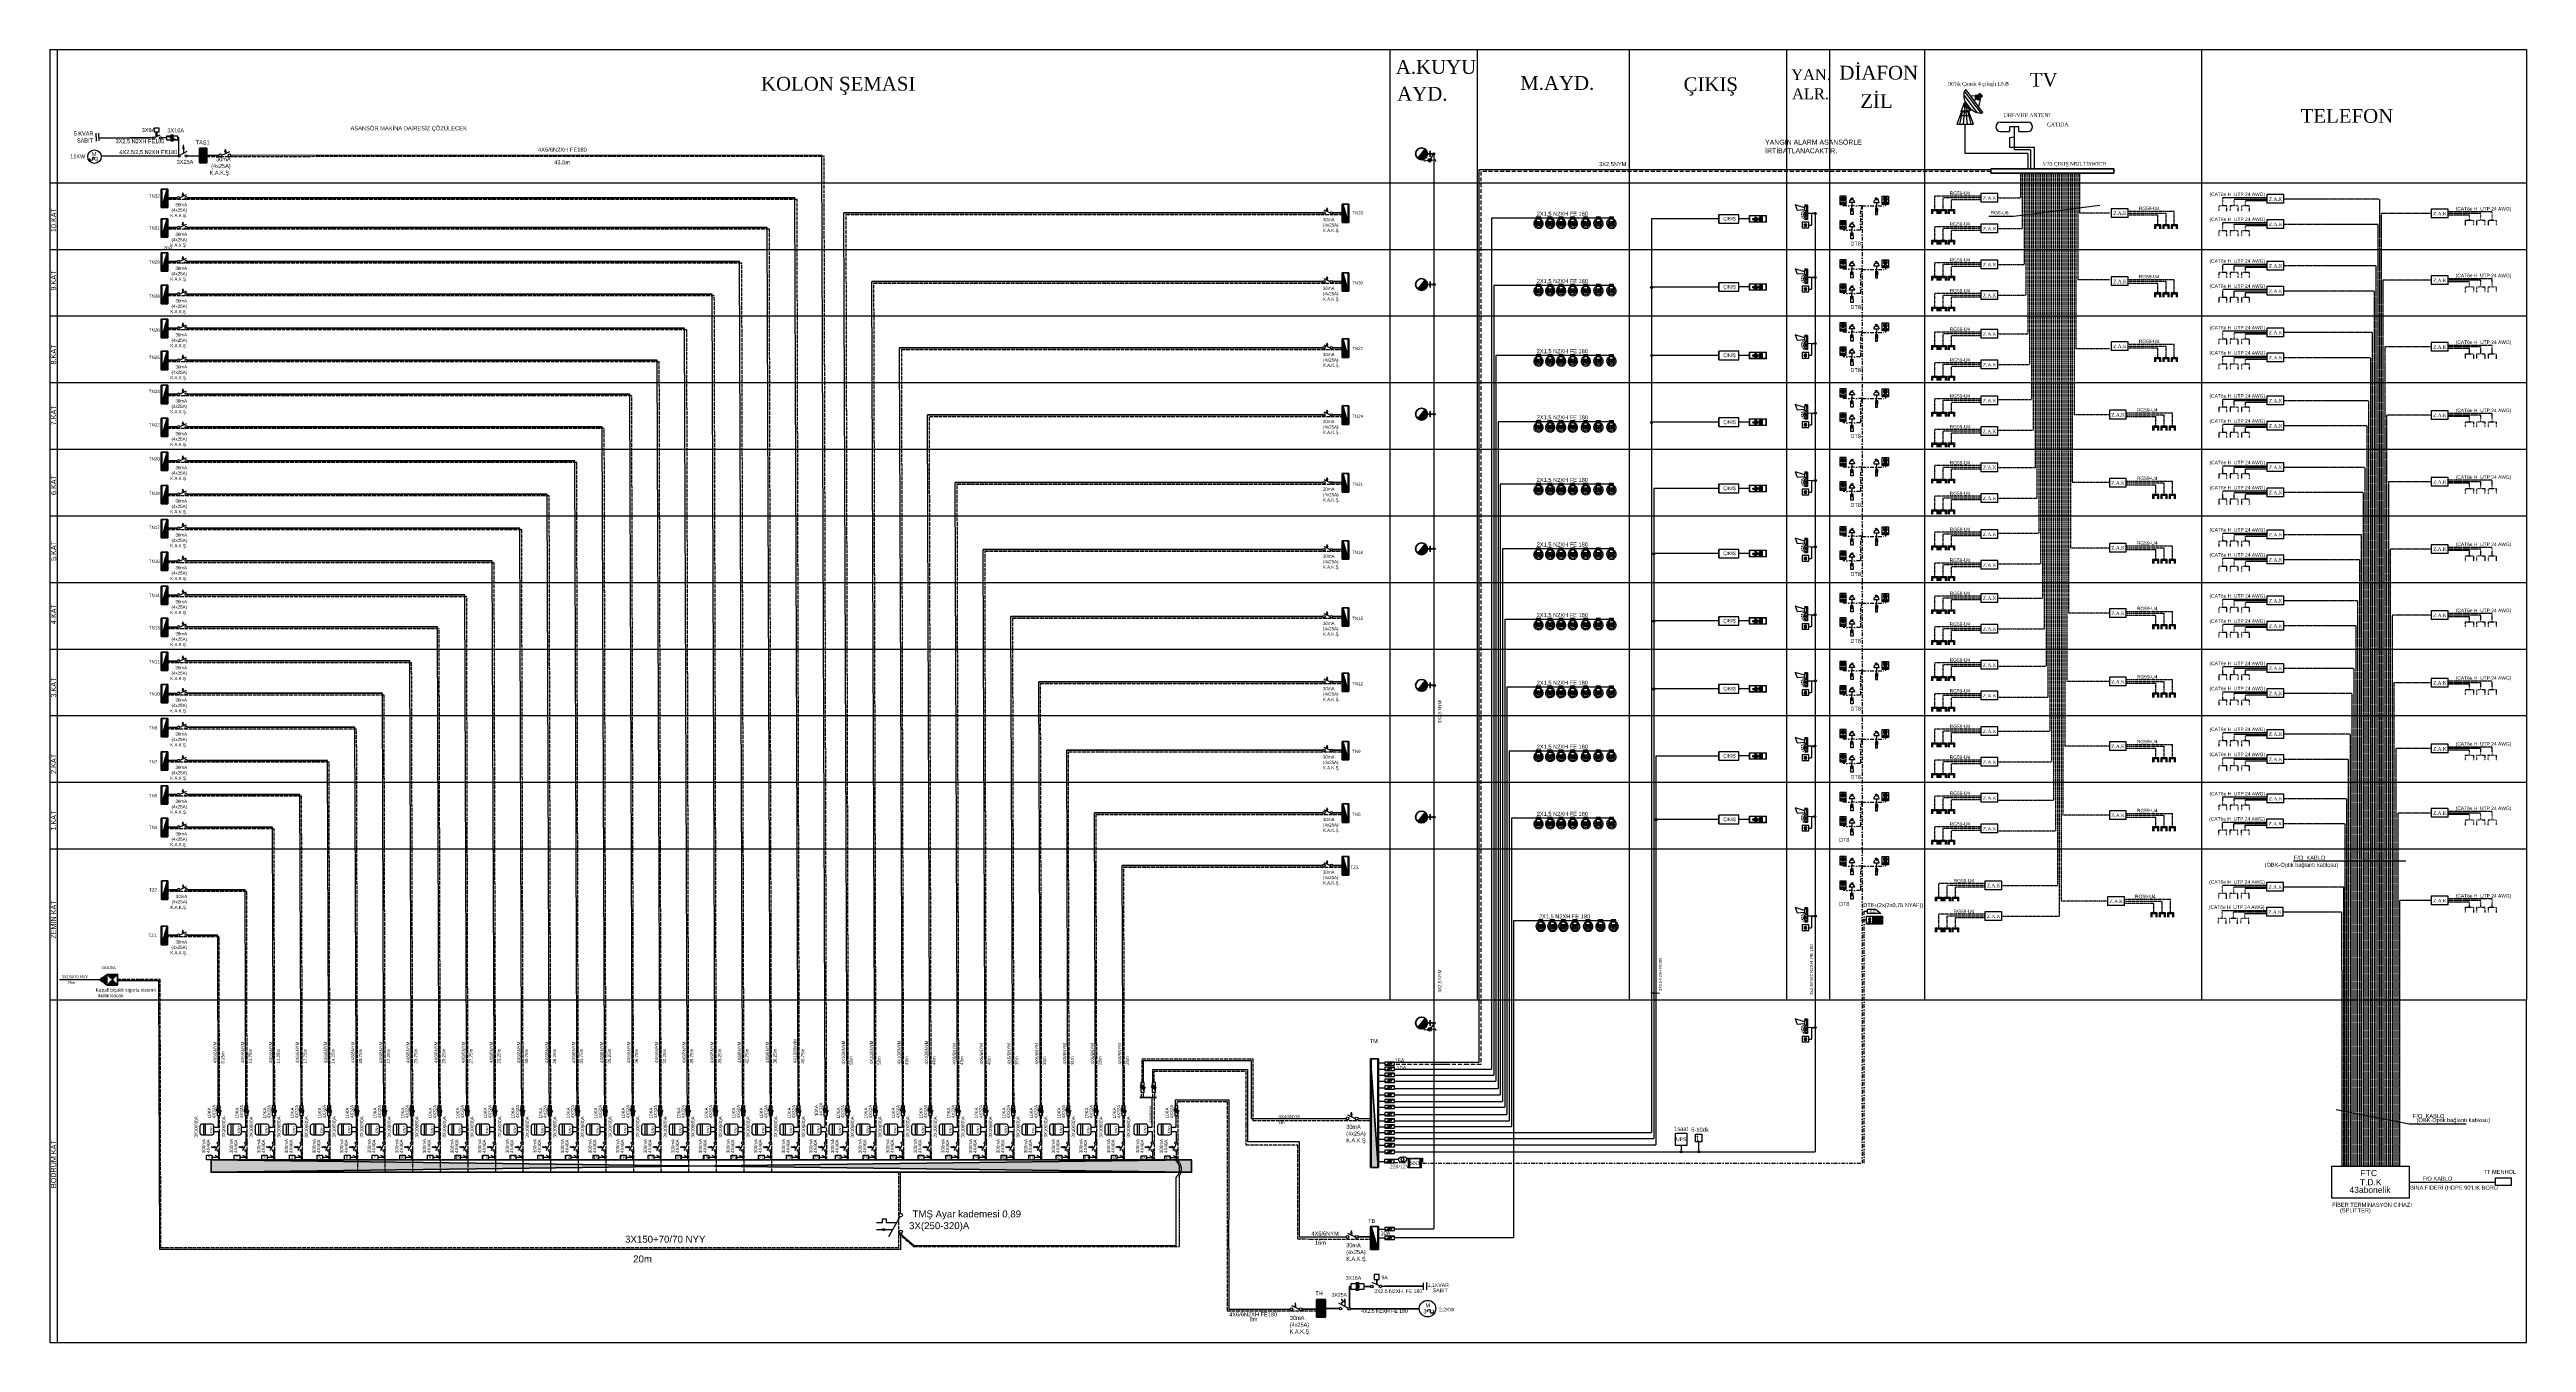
# Model space of a CAD drawing. Header units: millimetres. Extents: x 3395 to 31170, y 2853 to 7104.
# Drawn here: x 17488 to 25632, y 2853 to 7104 of the extents above; entities that cross this region are included whole.
import ezdxf
from ezdxf.enums import TextEntityAlignment as Align

# ---------------------------------------------------------------- set-up
doc = ezdxf.new("R2010")
doc.units = ezdxf.units.MM
for name, pattern in [('ACAD_ISO02W100', [15, 12, -3]), ('ACAD_ISO03W100', [30, 12, -18]), ('BORDERX2', [3.5, 1, -0.5, 1, -0.5, 0, -0.5]), ('CONTINOUS', [0]), ('DASHDOT', [25.4, 12.7, -6.35, 0, -6.35]), ('DASHDOTX2', [50.8, 25.4, -12.7, 0, -12.7]), ('DASHED', [19.05, 12.7, -6.35]), ('DIVIDE', [1.25, 0.5, -0.25, 0, -0.25, 0, -0.25])]:
    doc.linetypes.add(name, pattern=pattern)
for name, color, linetype in [('00-06C', 191, 'Continuous'), ('00-ELKYAZ', 141, 'Continuous'), ('03', 7, 'Continuous'), ('10', 4, 'Continuous'), ('Asansör', 200, 'Continuous'), ('AYD', 10, 'Continuous'), ('AydınlatmaT.', 1, 'Continuous'), ('Buat', 3, 'Continuous'), ('Diyafon.Zil', 41, 'DASHDOT'), ('Elektrik T.', 4, 'Continuous'), ('HidraforY.', 140, 'Continuous'), ('IŞIK', 4, 'Continuous'), ('NORMAL', 70, 'Continuous'), ('SEMBOLLER', 7, 'Continuous'), ('Telefon', 3, 'DIVIDE'), ('Televizyon', 255, 'DASHDOTX2'), ('topraklama', 3, 'DASHED'), ('TopraklamaY.', 3, 'ACAD_ISO02W100'), ('Yan.Korna', 95, 'Continuous'), ('YazılarY.', 7, 'Continuous'), ('ÇıkışTabela', 3, 'Continuous'), ('Şalter', 4, 'Continuous')]:
    doc.layers.add(name, color=color, linetype=linetype)
for name, color, linetype, lineweight in [('A-FR-DIRECTION', 2, 'Continuous', 30), ('ARM', 1, 'Continuous', 40), ('deha_elk armatür', 51, 'Continuous', 35), ('deha_elk tablo', 4, 'Continuous', 30), ('deha_elk yazı', 2, 'Continuous', 20), ('e_cable_cctv', 3, 'CONTINOUS', 30), ('ELEKT', 2, 'Continuous', 50), ('elk035', 3, 'Continuous', 30), ('KAPI', 253, 'Continuous', 20), ('KDmuh-1', 50, 'Continuous', 30), ('KOLON HATTI  LİNYESİ', 240, 'Continuous', 50), ('TOPRAKLAMA  LİNYESİ', 3, 'ACAD_ISO03W100', 20), ('ZİL', 53, 'DASHDOT', 20)]:
    doc.layers.add(name, color=color, linetype=linetype, lineweight=lineweight)
doc.layers.add('Tablo', color=7, linetype='Continuous', true_color=0xff7f7f)
doc.styles.add('ALT', font='times.ttf', dxfattribs={"height": 20})
doc.styles.add('ALTYAZI', font='arial.ttf', dxfattribs={"width": 0.8, "height": 10})
doc.styles.add('EREN', font='1simpl~1.shx', dxfattribs={"height": 2})
doc.styles.add('MEKAN', font='times.ttf')
doc.styles.add('sh_elk yazı', font='ARIALN.TTF', dxfattribs={"height": 10})
doc.styles.get("Standard").update_dxf_attribs({"font": 'arial.ttf'})
doc.styles.add('TXTX', font='arial.ttf')

# ---------------------------------------------------------------- blocks, each defined once
blk = doc.blocks.new('şalt-kakş')
h = blk.add_hatch(color=2)
h.dxf.hatch_style = 1
h.paths.add_polyline_path([(12, 8.6), (13.2, 13.6), (14.5, 8.6)])
at = {"color": 4}
blk.add_lwpolyline([(12, 8.6), (13.2, 13.6), (14.5, 8.6), (12, 8.6)], dxfattribs=at)
at = {"layer": 'deha_elk tablo'}
blk.add_line((3.5, 9.2), (23, 0), dxfattribs=at)
at = {"layer": 'deha_elk tablo', "ltscale": 5}
blk.add_line((13.2, 8.6), (13.2, 4.6), dxfattribs=at)
for points in [[(12, 14.2), (14.5, 14.2)], [(13.2, 14.2), (13.2, 15.7)]]:
    blk.add_lwpolyline(points, dxfattribs=at)
blk.add_lwpolyline([(13.2, 13.6), (12, 8.6), (14.5, 8.6)], close=True, dxfattribs=at)
at = {"layer": 'deha_elk tablo', "ltscale": 0.5}
for centre in [(3.5, 0), (26.5, 0)]:
    blk.add_circle(centre, 3.5, dxfattribs=at)
blk = doc.blocks.new('tablo_sh şb tab-tali')
h = blk.add_hatch(color=2)
h.dxf.hatch_style = 1
h.paths.add_polyline_path([(-17.1, 1.5), (-17.1, 18.5), (40, 1.5)])
at = {"color": 4}
for p, q in [((-17.1, 18.5), (40, 1.5)), ((-17.1, 1.5), (-17.1, 18.5)), ((40, 1.5), (-17.1, 1.5))]:
    blk.add_line(p, q, dxfattribs=at)
at = {"layer": 'deha_elk tablo', "color": 4, "lineweight": 35}
for p, q in [((-17.1, 0), (-17.1, 20)), ((-17.1, 20), (40, 20)), ((-17.1, 18.5), (40, 1.5)), ((40, 0), (-17.1, 0)), ((40, 20), (40, 0))]:
    blk.add_line(p, q, dxfattribs=at)
for points in [[(-17.1, 18.5), (40, 18.5)], [(40, 1.5), (-17.1, 1.5)]]:
    blk.add_lwpolyline(points, dxfattribs=at)
blk = doc.blocks.new('uydu anteni')
at = {"color": 7}
for p, q in [((-4018.9, 21457.4), (-3972.9, 21518.7)), ((-4017.9, 21501.4), (-4014.8, 21505.5)), ((-4009.7, 21495.2), (-4017.9, 21501.4)), ((-4014.8, 21454.4), (-3968.8, 21515.7)), ((-4014.8, 21505.5), (-4006.6, 21499.3)), ((-4014.8, 21505.5), (-4009.7, 21495.2)), ((-4014.2, 21504.7), (-4011.1, 21508.8)), ((-4012, 21492.2), (-4004.3, 21502.4)), ((-4011, 21491.4), (-4012, 21492.2)), ((-4011.1, 21508.8), (-4006.5, 21499.5)), ((-4011.1, 21508.8), (-4003, 21502.6)), ((-4003.3, 21501.6), (-4011, 21491.4)), ((-4011, 21491.4), (-4006.6, 21473.8)), ((-4009.2, 21491.7), (-4003, 21499.8)), ((-4008.2, 21490.9), (-4009.2, 21491.7)), ((-4002, 21499.1), (-4008.2, 21490.9)), ((-4007.9, 21495.5), (-4006.9, 21494.7)), ((-4007.4, 21491.9), (-4006.4, 21491.1)), ((-4006.4, 21497.5), (-4005.3, 21496.8)), ((-4006.4, 21491.1), (-4001.8, 21497.3)), ((-4005.6, 21492.2), (-4004.6, 21491.4)), ((-4004.6, 21491.4), (-4001.5, 21495.5)), ((-4004.3, 21502.4), (-4003.3, 21501.6)), ((-4004.1, 21456.1), (-3967.6, 21504.8)), ((-4003.3, 21501.6), (-3985.2, 21502.4)), ((-4003, 21502.6), (-4000.7, 21505.7)), ((-4003, 21499.8), (-4002, 21499.1)), ((-4001.8, 21497.3), (-4002.8, 21498)), ((-3999.6, 21504.9), (-4002.7, 21500.9)), ((-4002.7, 21500.9), (-4001.7, 21500.1)), ((-4001.5, 21495.5), (-4002.5, 21496.3)), ((-4001.7, 21500.1), (-4002.3, 21499.3)), ((-3999.1, 21501.4), (-4002.1, 21497.5)), ((-4001.9, 21495), (-3995.2, 21489)), ((-4001.8, 21495.7), (-3998.1, 21500.6)), ((-4001.7, 21500.1), (-3999.4, 21503.2)), ((-4001.7, 21495.3), (-4000.9, 21494.7)), ((-4000.9, 21494.7), (-3997.8, 21498.8)), ((-4000.7, 21505.7), (-3999.6, 21504.9)), ((-3999.4, 21503.2), (-3998.4, 21502.4)), ((-3998.4, 21502.4), (-3999.1, 21501.4)), ((-3998.1, 21500.6), (-3999.1, 21501.4)), ((-3997.8, 21498.8), (-3998.9, 21499.6)), ((-3987.2, 21465.6), (-3971.9, 21486)), ((-3967.8, 21483), (-3983.1, 21462.5)), ((-3967.9, 21483), (-3977.2, 21461.3)), ((-3972.9, 21518.7), (-3968.8, 21515.7)), ((-3971.9, 21486), (-3967.8, 21483)), ((-3970.3, 21461.3), (-3967.9, 21483)), ((-3960.1, 21458.9), (-3967.9, 21483)), ((-4018.9, 21457.4), (-4014.8, 21454.4)), ((-3993.6, 21425.6), (-3980.8, 21458.8)), ((-3947.6, 21425.6), (-3993.6, 21425.6)), ((-3983.1, 21462.5), (-3987.2, 21465.6)), ((-3978.3, 21458.8), (-3985.9, 21425.6)), ((-3984.7, 21448.6), (-3956.1, 21448.6)), ((-3980.7, 21458.9), (-3983.1, 21462.7)), ((-3982.9, 21463.1), (-3980.7, 21461.6)), ((-3980.8, 21458.8), (-3980.8, 21461.3)), ((-3980.8, 21461.3), (-3960.4, 21461.3)), ((-3980.8, 21458.8), (-3960.4, 21458.8)), ((-3972.7, 21458.9), (-3975.6, 21425.7)), ((-3968.1, 21458.8), (-3965.5, 21425.6)), ((-3962.9, 21458.8), (-3955.3, 21425.6)), ((-3960.4, 21461.3), (-3960.4, 21458.8)), ((-3960.4, 21458.8), (-3947.6, 21425.6))]:
    blk.add_line(p, q, dxfattribs=at)
for points in [[(-3971.2, 21485.5, 0.154834), (-3968.8, 21515.7, -0.466308), (-3968.8, 21515.7, 1)], [(-4014.8, 21454.4, 0.154834), (-3986.5, 21465.1, -0.466308)]]:
    blk.add_lwpolyline(points, format="xyb", dxfattribs=at)
blk = doc.blocks.new('ZAK')
at = {"layer": 'NORMAL'}
for p, q in [((45204.5, -30454), (45158.5, -30454)), ((45158.5, -30454), (45158.5, -30477.6)), ((45204.5, -30477.6), (45158.5, -30477.6)), ((45204.5, -30477.6), (45204.5, -30454))]:
    blk.add_line(p, q, dxfattribs=at)
at = {"layer": 'NORMAL', "style": 'ALT'}
blk.add_text('Z.A.K', height=9.45, dxfattribs=at).set_placement((45163.7, -30471))
blk = doc.blocks.new('KAAC')
at = {"layer": 'SEMBOLLER', "color": 9}
for p, q in [((-0.08, 0.32), (0.08, 0.32)), ((-0.08, 0.31), (0.08, 0.31)), ((-0.08, 0.29), (0.08, 0.29)), ((-0.08, 0.27), (0.08, 0.27)), ((-0.07, 0.34), (0.07, 0.34)), ((-0.07, 0.26), (0.07, 0.26)), ((-0.06, 0.35), (0.06, 0.35)), ((-0.06, 0.24), (0.06, 0.24)), ((-0.04, 0.37), (0.04, 0.37)), ((-0.04, 0.23), (0.04, 0.23))]:
    blk.add_line(p, q, dxfattribs=at)
at = {"layer": 'SEMBOLLER', "color": 4}
blk.add_lwpolyline([(-0.17, 0.45), (-0.17, 0), (0.18, 0), (0.18, 0.45)], close=True, dxfattribs=at)
at = {"layer": 'SEMBOLLER', "color": 3}
for points in [[(-0.12, 0.05), (-0.12, 0.12), (-0.03, 0.12), (-0.03, 0.05)], [(0.03, 0.05), (0.03, 0.12), (0.12, 0.12), (0.12, 0.05)]]:
    blk.add_lwpolyline(points, close=True, dxfattribs=at)
at = {"layer": 'SEMBOLLER', "color": 2}
blk.add_circle((0, 0.3), 0.112, dxfattribs=at)
at = {"layer": 'SEMBOLLER', "color": 9}
for start, end in [(150.6713, 162.9089), (174.3781, 185.6219), (197.0911, 209.3287), (118.155, 136.7056), (223.2944, 241.845), (43.2944, 61.845), (298.155, 316.7056), (17.0911, 29.3287), (330.6713, 342.9089), (354.3781, 5.6219)]:
    blk.add_arc((0, 0.3), 0.0817, start, end, dxfattribs=at)
blk = doc.blocks.new('ISIKLIALARMSIRENI')
for p, q in [((0, -322), (0, 322)), ((0, 322), (139, 322)), ((40, -26), (40, 268)), ((40, 121), (144, 225)), ((40, 121), (144, 17)), ((40, 121), (187, 121)), ((183, 263), (217, 298)), ((226, 198), (271, 216)), ((226, 44), (271, 25)), ((242, 121), (290, 121)), ((0, -322), (139, -322)), ((144, -80), (40, -80)), ((40, -80), (40, -268)), ((40, -268), (144, -268)), ((144, -268), (144, -80)), ((472, -105), (144, -130)), ((144, -206), (558, -340)), ((183, -22), (217, -56)), ((558, -340), (472, -105))]:
    blk.add_line(p, q)
blk.add_arc((40, 121), 147, 270, 90)
blk = doc.blocks.new('B')
at = {"layer": 'elk035'}
blk.add_hatch(color=256, dxfattribs=at).paths.add_polyline_path([(2.5, 0, 1), (-2.5, 0, 1)])
blk.add_circle((0, 0), 2.5, dxfattribs=at)
blk = doc.blocks.new('YÖNLENDİRME-10')
at = {"layer": 'A-FR-DIRECTION'}
blk.add_hatch(color=255, dxfattribs=at).paths.add_polyline_path([(75380, 29900), (75370, 29910), (75380, 29921), (75389, 29921), (75382, 29913), (75396, 29913), (75396, 29907), (75382, 29907), (75389, 29900)])
at = {"layer": 'e_cable_cctv'}
h = blk.add_hatch(color=0, dxfattribs=at)
h.dxf.hatch_style = 1
h.paths.add_polyline_path([(75364, 29920), (75354, 29918), (75354, 29902), (75364, 29900)])
at = {"layer": 'A-FR-DIRECTION', "color": 255, "lineweight": 0}
for p, q in [((75331, 29893), (75331, 29925)), ((75331, 29925), (75414, 29925)), ((75414, 29893), (75331, 29893)), ((75333, 29895), (75333, 29923)), ((75333, 29923), (75412, 29923)), ((75412, 29895), (75333, 29895)), ((75412, 29923), (75412, 29895)), ((75414, 29925), (75414, 29893))]:
    blk.add_line(p, q, dxfattribs=at)
at = {"layer": 'A-FR-DIRECTION', "color": 255}
for p, q in [((75350, 29920), (75350, 29900)), ((75350, 29920), (75364, 29920)), ((75350, 29900), (75364, 29900)), ((75364, 29920), (75364, 29900)), ((75364, 29920), (75364, 29900)), ((75370, 29910), (75380, 29921)), ((75380, 29900), (75370, 29910)), ((75389, 29921), (75380, 29921)), ((75389, 29900), (75380, 29900)), ((75382, 29913), (75389, 29921)), ((75396, 29913), (75382, 29913)), ((75396, 29907), (75382, 29907)), ((75389, 29900), (75382, 29907)), ((75396, 29913), (75396, 29907))]:
    blk.add_line(p, q, dxfattribs=at)
blk.add_lwpolyline([(75364, 29920), (75354, 29918), (75354, 29902), (75364, 29900)], dxfattribs=at)
blk = doc.blocks.new('E-25')
at = {"layer": 'deha_elk armatür', "lineweight": 35}
blk.add_hatch(color=256, dxfattribs=at).paths.add_polyline_path([(-12.3, -10.3, 0.700134), (16, 0, 0.176378), (12.3, 10.3)])
for p, q in [((12.3, 10.3), (-12.3, -10.3)), ((8, -23.7), (-8, -23.7)), ((0, -16), (0, -33.3)), ((0, -23.7), (8, -23.7))]:
    blk.add_line(p, q, dxfattribs=at)
blk.add_circle((0, 0), 16, dxfattribs=at)
blk = doc.blocks.new('tablo_sh şb tab-kuvvet')
at = {"layer": 'deha_elk tablo', "lineweight": 35}
h = blk.add_hatch(color=256, dxfattribs=at)
h.dxf.hatch_style = 1
h.paths.add_polyline_path([(40, 1.5), (40, 18.5), (0, 18.5), (0, 1.5)])
for p, q in [((0, 0), (0, 20)), ((0, 20), (40, 20)), ((40, 0), (0, 0)), ((40, 20), (40, 0))]:
    blk.add_line(p, q, dxfattribs=at)
blk.add_lwpolyline([(40, 1.5), (0, 1.5), (0, 18.5), (40, 18.5)], close=True, dxfattribs=at)
blk = doc.blocks.new('B2')
at = {"layer": 'KDmuh-1'}
blk.add_hatch(color=256, dxfattribs=at).paths.add_polyline_path([(-5, 0, 1), (5, 0, 1)])
blk.add_circle((0, 0), 5, dxfattribs=at)
blk = doc.blocks.new('*U30')
blk.add_hatch(color=256).paths.add_polyline_path([(0, 5, 0.414214), (-5, 0, 0.414214), (0, -5)])
at = {"color": 1}
blk.add_line((0, 5), (0, 20), dxfattribs=at)
for p, q in [((0, 5), (0, -5)), ((3.5, 3.5), (10.6, 10.6)), ((10.6, 10.6), (14.1, 7.1)), ((-10.6, -10.6), (-14.1, -7.1)), ((-3.5, -3.6), (-10.6, -10.6))]:
    blk.add_line(p, q)
blk.add_circle((0, 0), 5)
blk = doc.blocks.new('*U29')
blk.add_hatch(color=256).paths.add_polyline_path([(0, 5, 0.414214), (-5, 0, 0.414214), (0, -5)])
at = {"color": 1}
blk.add_line((0, 5), (-1.9, 18.5), dxfattribs=at)
for p, q in [((0, 5), (0, -5)), ((3.5, 3.5), (10.6, 10.6)), ((10.6, 10.6), (14.1, 7.1)), ((-10.6, -10.6), (-14.1, -7.1)), ((-3.5, -3.6), (-10.6, -10.6))]:
    blk.add_line(p, q)
blk.add_circle((0, 0), 5)

msp = doc.modelspace()

# ---------------------------------------------------------------- hatches: boundary and pattern name
at = {"layer": 'deha_elk tablo', "lineweight": 35}
h = msp.add_hatch(color=256, dxfattribs=at)
h.dxf.hatch_style = 1
h.paths.add_polyline_path([(21680.3, 2994.3), (21655.8, 2994.3), (21655.8, 2936.7), (21680.3, 2936.7)])
at = {"layer": 'ELEKT'}
h = msp.add_hatch(color=256, dxfattribs=at)
h.dxf.hatch_style = 1
h.paths.add_polyline_path([(21830.8, 3785.1), (21832.9, 3428.2), (21856.4, 3428.2), (21855.5, 3448.3)])
h = msp.add_hatch(color=256, dxfattribs=at)
h.dxf.hatch_style = 1
h.paths.add_polyline_path([(18019, 3453.1), (18019, 3412.9), (19630.7, 3433)])
h.paths.add_polyline_path([(21242.5, 3453.1), (19630.7, 3433), (21242.5, 3412.9)])
h = msp.add_hatch(color=256, dxfattribs=at)
h.dxf.hatch_style = 1
h.paths.add_polyline_path([(18031.8, 3497.4), (18023.9, 3495.4), (18031.8, 3493.4)])
h = msp.add_hatch(color=256, dxfattribs=at)
h.dxf.hatch_style = 1
h.paths.add_polyline_path([(18122.6, 3497.4), (18114.6, 3495.4), (18122.6, 3493.4)])
h = msp.add_hatch(color=256, dxfattribs=at)
h.dxf.hatch_style = 1
h.paths.add_polyline_path([(18213.3, 3497.4), (18205.4, 3495.4), (18213.3, 3493.4)])
h = msp.add_hatch(color=256, dxfattribs=at)
h.dxf.hatch_style = 1
h.paths.add_polyline_path([(18304.1, 3497.4), (18296.1, 3495.4), (18304.1, 3493.4)])
h = msp.add_hatch(color=256, dxfattribs=at)
h.dxf.hatch_style = 1
h.paths.add_polyline_path([(18394.8, 3497.4), (18386.9, 3495.4), (18394.8, 3493.4)])
h = msp.add_hatch(color=256, dxfattribs=at)
h.dxf.hatch_style = 1
h.paths.add_polyline_path([(18485.6, 3497.4), (18477.6, 3495.4), (18485.6, 3493.4)])
h = msp.add_hatch(color=256, dxfattribs=at)
h.dxf.hatch_style = 1
h.paths.add_polyline_path([(18576.3, 3497.4), (18568.4, 3495.4), (18576.3, 3493.4)])
h = msp.add_hatch(color=256, dxfattribs=at)
h.dxf.hatch_style = 1
h.paths.add_polyline_path([(18667.1, 3497.4), (18659.1, 3495.4), (18667.1, 3493.4)])
h = msp.add_hatch(color=256, dxfattribs=at)
h.dxf.hatch_style = 1
h.paths.add_polyline_path([(18757.8, 3497.4), (18749.9, 3495.4), (18757.8, 3493.4)])
h = msp.add_hatch(color=256, dxfattribs=at)
h.dxf.hatch_style = 1
h.paths.add_polyline_path([(18848.6, 3497.4), (18840.6, 3495.4), (18848.6, 3493.4)])
h = msp.add_hatch(color=256, dxfattribs=at)
h.dxf.hatch_style = 1
h.paths.add_polyline_path([(18939.3, 3497.4), (18931.4, 3495.4), (18939.3, 3493.4)])
h = msp.add_hatch(color=256, dxfattribs=at)
h.dxf.hatch_style = 1
h.paths.add_polyline_path([(19030.1, 3497.4), (19022.1, 3495.4), (19030.1, 3493.4)])
h = msp.add_hatch(color=256, dxfattribs=at)
h.dxf.hatch_style = 1
h.paths.add_polyline_path([(19120.8, 3497.4), (19112.9, 3495.4), (19120.8, 3493.4)])
h = msp.add_hatch(color=256, dxfattribs=at)
h.dxf.hatch_style = 1
h.paths.add_polyline_path([(19211.6, 3497.4), (19203.6, 3495.4), (19211.6, 3493.4)])
h = msp.add_hatch(color=256, dxfattribs=at)
h.dxf.hatch_style = 1
h.paths.add_polyline_path([(19302.3, 3497.4), (19294.4, 3495.4), (19302.3, 3493.4)])
h = msp.add_hatch(color=256, dxfattribs=at)
h.dxf.hatch_style = 1
h.paths.add_polyline_path([(19393.1, 3497.4), (19385.1, 3495.4), (19393.1, 3493.4)])
h = msp.add_hatch(color=256, dxfattribs=at)
h.dxf.hatch_style = 1
h.paths.add_polyline_path([(19483.8, 3497.4), (19475.9, 3495.4), (19483.8, 3493.4)])
h = msp.add_hatch(color=256, dxfattribs=at)
h.dxf.hatch_style = 1
h.paths.add_polyline_path([(19574.6, 3497.4), (19566.6, 3495.4), (19574.6, 3493.4)])
h = msp.add_hatch(color=256, dxfattribs=at)
h.dxf.hatch_style = 1
h.paths.add_polyline_path([(19665.3, 3497.4), (19657.4, 3495.4), (19665.3, 3493.4)])
h = msp.add_hatch(color=256, dxfattribs=at)
h.dxf.hatch_style = 1
h.paths.add_polyline_path([(19756.1, 3497.4), (19748.1, 3495.4), (19756.1, 3493.4)])
h = msp.add_hatch(color=256, dxfattribs=at)
h.dxf.hatch_style = 1
h.paths.add_polyline_path([(19846.8, 3497.4), (19838.9, 3495.4), (19846.8, 3493.4)])
h = msp.add_hatch(color=256, dxfattribs=at)
h.dxf.hatch_style = 1
h.paths.add_polyline_path([(19938.2, 3497.4), (19930.2, 3495.4), (19938.2, 3493.4)])
h = msp.add_hatch(color=256, dxfattribs=at)
h.dxf.hatch_style = 1
h.paths.add_polyline_path([(20020.3, 3495.4), (20028.3, 3493.4), (20028.3, 3497.4)])
h = msp.add_hatch(color=256, dxfattribs=at)
h.dxf.hatch_style = 1
h.paths.add_polyline_path([(20099.5, 3497.4), (20091.5, 3495.4), (20099.5, 3493.4)])
h = msp.add_hatch(color=256, dxfattribs=at)
h.dxf.hatch_style = 1
h.paths.add_polyline_path([(20190.3, 3497.4), (20182.3, 3495.4), (20190.3, 3493.4)])
h = msp.add_hatch(color=256, dxfattribs=at)
h.dxf.hatch_style = 1
h.paths.add_polyline_path([(20281, 3497.4), (20273, 3495.4), (20281, 3493.4)])
h = msp.add_hatch(color=256, dxfattribs=at)
h.dxf.hatch_style = 1
h.paths.add_polyline_path([(20371.8, 3497.4), (20363.8, 3495.4), (20371.8, 3493.4)])
h = msp.add_hatch(color=256, dxfattribs=at)
h.dxf.hatch_style = 1
h.paths.add_polyline_path([(20462.5, 3497.4), (20454.5, 3495.4), (20462.5, 3493.4)])
h = msp.add_hatch(color=256, dxfattribs=at)
h.dxf.hatch_style = 1
h.paths.add_polyline_path([(20553.3, 3497.4), (20545.3, 3495.4), (20553.3, 3493.4)])
h = msp.add_hatch(color=256, dxfattribs=at)
h.dxf.hatch_style = 1
h.paths.add_polyline_path([(20644, 3497.4), (20636, 3495.4), (20644, 3493.4)])
h = msp.add_hatch(color=256, dxfattribs=at)
h.dxf.hatch_style = 1
h.paths.add_polyline_path([(20734.8, 3497.4), (20726.8, 3495.4), (20734.8, 3493.4)])
h = msp.add_hatch(color=256, dxfattribs=at)
h.dxf.hatch_style = 1
h.paths.add_polyline_path([(20825.5, 3497.4), (20817.5, 3495.4), (20825.5, 3493.4)])
h = msp.add_hatch(color=256, dxfattribs=at)
h.dxf.hatch_style = 1
h.paths.add_polyline_path([(20916.3, 3497.4), (20908.3, 3495.4), (20916.3, 3493.4)])
h = msp.add_hatch(color=256, dxfattribs=at)
h.dxf.hatch_style = 1
h.paths.add_polyline_path([(21007, 3497.4), (20999, 3495.4), (21007, 3493.4)])
h = msp.add_hatch(color=256, dxfattribs=at)
h.dxf.hatch_style = 1
h.paths.add_polyline_path([(21102.6, 3497.4), (21094.6, 3495.4), (21102.6, 3493.4)])
h = msp.add_hatch(color=256, dxfattribs=at)
h.dxf.hatch_style = 1
h.paths.add_polyline_path([(21180.7, 3497.4), (21172.7, 3495.4), (21180.7, 3493.4)])
at = {"layer": 'YazılarY.'}
for points in [[(22390.5, 6553.1), (22390.5, 6545.8), (22375.9, 6545.8), (22375.9, 6553.1)], [(22428.8, 6553.1), (22428.8, 6545.8), (22414.3, 6545.8), (22414.3, 6553.1)], [(22464.8, 6553.1), (22464.8, 6545.8), (22450.3, 6545.8), (22450.3, 6553.1)], [(22503.2, 6553.1), (22503.2, 6545.8), (22488.7, 6545.8), (22488.7, 6553.1)], [(22546.1, 6553.1), (22546.1, 6545.8), (22531.5, 6545.8), (22531.5, 6553.1)], [(22587.1, 6553.1), (22587.1, 6545.8), (22572.6, 6545.8), (22572.6, 6553.1)], [(22630, 6553.1), (22630, 6545.8), (22615.4, 6545.8), (22615.4, 6553.1)], [(22390.5, 6331.7), (22390.5, 6324.4), (22375.9, 6324.4), (22375.9, 6331.7)], [(22428.8, 6331.7), (22428.8, 6324.4), (22414.3, 6324.4), (22414.3, 6331.7)], [(22464.8, 6331.7), (22464.8, 6324.4), (22450.3, 6324.4), (22450.3, 6331.7)], [(22503.2, 6331.7), (22503.2, 6324.4), (22488.7, 6324.4), (22488.7, 6331.7)], [(22546.1, 6331.7), (22546.1, 6324.4), (22531.5, 6324.4), (22531.5, 6331.7)], [(22587.1, 6331.7), (22587.1, 6324.4), (22572.6, 6324.4), (22572.6, 6331.7)], [(22630, 6331.7), (22630, 6324.4), (22615.4, 6324.4), (22615.4, 6331.7)], [(22390.5, 6100.5), (22390.5, 6093.3), (22375.9, 6093.3), (22375.9, 6100.5)], [(22428.8, 6100.5), (22428.8, 6093.3), (22414.3, 6093.3), (22414.3, 6100.5)], [(22464.8, 6100.5), (22464.8, 6093.3), (22450.3, 6093.3), (22450.3, 6100.5)], [(22503.2, 6100.5), (22503.2, 6093.3), (22488.7, 6093.3), (22488.7, 6100.5)], [(22546.1, 6100.5), (22546.1, 6093.3), (22531.5, 6093.3), (22531.5, 6100.5)], [(22587.1, 6100.5), (22587.1, 6093.3), (22572.6, 6093.3), (22572.6, 6100.5)], [(22630, 6100.5), (22630, 6093.3), (22615.4, 6093.3), (22615.4, 6100.5)], [(22390.5, 5883), (22390.5, 5875.8), (22375.9, 5875.8), (22375.9, 5883)], [(22428.8, 5883), (22428.8, 5875.8), (22414.3, 5875.8), (22414.3, 5883)], [(22464.8, 5883), (22464.8, 5875.8), (22450.3, 5875.8), (22450.3, 5883)], [(22503.2, 5883), (22503.2, 5875.8), (22488.7, 5875.8), (22488.7, 5883)], [(22546.1, 5883), (22546.1, 5875.8), (22531.5, 5875.8), (22531.5, 5883)], [(22587.1, 5883), (22587.1, 5875.8), (22572.6, 5875.8), (22572.6, 5883)], [(22630, 5883), (22630, 5875.8), (22615.4, 5875.8), (22615.4, 5883)], [(22390.5, 5677.2), (22390.5, 5669.9), (22375.9, 5669.9), (22375.9, 5677.2)], [(22428.8, 5677.2), (22428.8, 5669.9), (22414.3, 5669.9), (22414.3, 5677.2)], [(22464.8, 5677.2), (22464.8, 5669.9), (22450.3, 5669.9), (22450.3, 5677.2)], [(22503.2, 5677.2), (22503.2, 5669.9), (22488.7, 5669.9), (22488.7, 5677.2)], [(22546.1, 5677.2), (22546.1, 5669.9), (22531.5, 5669.9), (22531.5, 5677.2)], [(22587.1, 5677.2), (22587.1, 5669.9), (22572.6, 5669.9), (22572.6, 5677.2)], [(22630, 5677.2), (22630, 5669.9), (22615.4, 5669.9), (22615.4, 5677.2)], [(22390.5, 5464.9), (22390.5, 5457.6), (22375.9, 5457.6), (22375.9, 5464.9)], [(22428.8, 5464.9), (22428.8, 5457.6), (22414.3, 5457.6), (22414.3, 5464.9)], [(22464.8, 5464.9), (22464.8, 5457.6), (22450.3, 5457.6), (22450.3, 5464.9)], [(22503.2, 5464.9), (22503.2, 5457.6), (22488.7, 5457.6), (22488.7, 5464.9)], [(22546.1, 5464.9), (22546.1, 5457.6), (22531.5, 5457.6), (22531.5, 5464.9)], [(22587.1, 5464.9), (22587.1, 5457.6), (22572.6, 5457.6), (22572.6, 5464.9)], [(22630, 5464.9), (22630, 5457.6), (22615.4, 5457.6), (22615.4, 5464.9)], [(22390.5, 5233.1), (22390.5, 5225.8), (22375.9, 5225.8), (22375.9, 5233.1)], [(22428.8, 5233.1), (22428.8, 5225.8), (22414.3, 5225.8), (22414.3, 5233.1)], [(22464.8, 5233.1), (22464.8, 5225.8), (22450.3, 5225.8), (22450.3, 5233.1)], [(22503.2, 5233.1), (22503.2, 5225.8), (22488.7, 5225.8), (22488.7, 5233.1)], [(22546.1, 5233.1), (22546.1, 5225.8), (22531.5, 5225.8), (22531.5, 5233.1)], [(22587.1, 5233.1), (22587.1, 5225.8), (22572.6, 5225.8), (22572.6, 5233.1)], [(22630, 5233.1), (22630, 5225.8), (22615.4, 5225.8), (22615.4, 5233.1)], [(22390.5, 5010.4), (22390.5, 5003.1), (22375.9, 5003.1), (22375.9, 5010.4)], [(22428.8, 5010.4), (22428.8, 5003.1), (22414.3, 5003.1), (22414.3, 5010.4)], [(22464.8, 5010.4), (22464.8, 5003.1), (22450.3, 5003.1), (22450.3, 5010.4)], [(22503.2, 5010.4), (22503.2, 5003.1), (22488.7, 5003.1), (22488.7, 5010.4)], [(22546.1, 5010.4), (22546.1, 5003.1), (22531.5, 5003.1), (22531.5, 5010.4)], [(22587.1, 5010.4), (22587.1, 5003.1), (22572.6, 5003.1), (22572.6, 5010.4)], [(22630, 5010.4), (22630, 5003.1), (22615.4, 5003.1), (22615.4, 5010.4)], [(22390.5, 4800.2), (22390.5, 4792.9), (22375.9, 4792.9), (22375.9, 4800.2)], [(22428.8, 4800.2), (22428.8, 4792.9), (22414.3, 4792.9), (22414.3, 4800.2)], [(22464.8, 4800.2), (22464.8, 4792.9), (22450.3, 4792.9), (22450.3, 4800.2)], [(22503.2, 4800.2), (22503.2, 4792.9), (22488.7, 4792.9), (22488.7, 4800.2)], [(22546.1, 4800.2), (22546.1, 4792.9), (22531.5, 4792.9), (22531.5, 4800.2)], [(22587.1, 4800.2), (22587.1, 4792.9), (22572.6, 4792.9), (22572.6, 4800.2)], [(22630, 4800.2), (22630, 4792.9), (22615.4, 4792.9), (22615.4, 4800.2)], [(22390.5, 4579.3), (22390.5, 4572.1), (22375.9, 4572.1), (22375.9, 4579.3)], [(22428.8, 4579.3), (22428.8, 4572.1), (22414.3, 4572.1), (22414.3, 4579.3)], [(22464.8, 4579.3), (22464.8, 4572.1), (22450.3, 4572.1), (22450.3, 4579.3)], [(22503.2, 4579.3), (22503.2, 4572.1), (22488.7, 4572.1), (22488.7, 4579.3)], [(22546.1, 4579.3), (22546.1, 4572.1), (22531.5, 4572.1), (22531.5, 4579.3)], [(22587.1, 4579.3), (22587.1, 4572.1), (22572.6, 4572.1), (22572.6, 4579.3)], [(22630, 4579.3), (22630, 4572.1), (22615.4, 4572.1), (22615.4, 4579.3)], [(22397.7, 4242.1), (22397.7, 4234.9), (22383.2, 4234.9), (22383.2, 4242.1)], [(22436.1, 4242.1), (22436.1, 4234.9), (22421.6, 4234.9), (22421.6, 4242.1)], [(22472.1, 4242.1), (22472.1, 4234.9), (22457.6, 4234.9), (22457.6, 4242.1)], [(22510.5, 4242.1), (22510.5, 4234.9), (22495.9, 4234.9), (22495.9, 4242.1)], [(22553.3, 4242.1), (22553.3, 4234.9), (22538.8, 4234.9), (22538.8, 4242.1)], [(22594.4, 4242.1), (22594.4, 4234.9), (22579.8, 4234.9), (22579.8, 4242.1)], [(22637.2, 4242.1), (22637.2, 4234.9), (22622.7, 4234.9), (22622.7, 4242.1)]]:
    msp.add_hatch(color=3, dxfattribs=at).paths.add_polyline_path(points)
at = {"layer": 'ZİL', "linetype": 'ACAD_ISO02W100'}
msp.add_hatch(color=2, dxfattribs=at).paths.add_polyline_path([(17649.8, 4045.4), (17676.5, 4063.2), (17676.5, 4028.2)])
h = msp.add_hatch(color=2, dxfattribs=at)
h.paths.add_polyline_path([(17676.5, 4028.2), (17694, 4045.7), (17711.5, 4028.2)])
h.paths.add_polyline_path([(17676.5, 4063.2), (17711.5, 4063.2), (17694, 4045.7)])

# ---------------------------------------------------------------- linework, layer by layer
at = {"layer": '00-06C', "color": 141, "ltscale": 1000}
for p, q in [((18046.3, 3461.3), (18021.7, 3461.3)), ((18046.3, 3461.3), (18032, 3468)), ((18137.5, 3461.3), (18112.9, 3461.3)), ((18137.5, 3461.3), (18123.2, 3468)), ((18228.3, 3461.3), (18203.6, 3461.3)), ((18228.3, 3461.3), (18213.9, 3468)), ((18319, 3461.3), (18294.4, 3461.3)), ((18319, 3461.3), (18304.7, 3468)), ((18409.8, 3461.3), (18385.1, 3461.3)), ((18409.8, 3461.3), (18395.4, 3468)), ((18500.5, 3461.3), (18475.9, 3461.3)), ((18500.5, 3461.3), (18486.2, 3468)), ((18591.3, 3461.3), (18566.6, 3461.3)), ((18591.3, 3461.3), (18576.9, 3468)), ((18682, 3461.3), (18657.4, 3461.3)), ((18682, 3461.3), (18667.7, 3468)), ((18772.8, 3461.3), (18748.1, 3461.3)), ((18772.8, 3461.3), (18758.4, 3468)), ((18863.5, 3461.3), (18838.9, 3461.3)), ((18863.5, 3461.3), (18849.2, 3468)), ((18954.3, 3461.3), (18929.6, 3461.3)), ((18954.3, 3461.3), (18939.9, 3468)), ((19045, 3461.3), (19020.4, 3461.3)), ((19045, 3461.3), (19030.7, 3468)), ((19135.8, 3461.3), (19111.1, 3461.3)), ((19135.8, 3461.3), (19121.4, 3468)), ((19226.5, 3461.3), (19201.9, 3461.3)), ((19226.5, 3461.3), (19212.2, 3468)), ((19317.3, 3461.3), (19292.6, 3461.3)), ((19317.3, 3461.3), (19302.9, 3468)), ((19408, 3461.3), (19383.4, 3461.3)), ((19408, 3461.3), (19393.7, 3468)), ((19498.8, 3461.3), (19474.1, 3461.3)), ((19498.8, 3461.3), (19484.4, 3468)), ((19589.5, 3461.3), (19564.9, 3461.3)), ((19589.5, 3461.3), (19575.2, 3468)), ((19680.3, 3461.3), (19655.6, 3461.3)), ((19680.3, 3461.3), (19665.9, 3468)), ((19771, 3461.3), (19746.4, 3461.3)), ((19771, 3461.3), (19756.7, 3468)), ((19861.8, 3461.3), (19837.1, 3461.3)), ((19861.8, 3461.3), (19847.4, 3468)), ((19953.2, 3461.3), (19928.5, 3461.3)), ((19953.2, 3461.3), (19938.8, 3468)), ((20043.1, 3461.1), (20018.4, 3461.1)), ((20042.7, 3461.3), (20028.3, 3468)), ((20114.4, 3461.3), (20089.8, 3461.3)), ((20114.4, 3461.3), (20100.1, 3468)), ((20205.2, 3461.3), (20180.5, 3461.3)), ((20205.2, 3461.3), (20190.8, 3468)), ((20295.9, 3461.3), (20271.3, 3461.3)), ((20295.9, 3461.3), (20281.6, 3468)), ((20386.7, 3461.3), (20362, 3461.3)), ((20386.7, 3461.3), (20372.3, 3468)), ((20477.4, 3461.3), (20452.8, 3461.3)), ((20477.4, 3461.3), (20463.1, 3468)), ((20568.2, 3461.3), (20543.5, 3461.3)), ((20568.2, 3461.3), (20553.8, 3468)), ((20658.9, 3461.3), (20634.3, 3461.3)), ((20658.9, 3461.3), (20644.6, 3468)), ((20749.7, 3461.3), (20725, 3461.3)), ((20749.7, 3461.3), (20735.3, 3468)), ((20840.4, 3461.3), (20815.8, 3461.3)), ((20840.4, 3461.3), (20826.1, 3468)), ((20931.2, 3461.3), (20906.5, 3461.3)), ((20931.2, 3461.3), (20916.8, 3468)), ((21021.9, 3461.3), (20997.3, 3461.3)), ((21021.9, 3461.3), (21007.6, 3468)), ((21119.2, 3459.6), (21094.6, 3459.6)), ((21119.2, 3459.6), (21104.9, 3466.3)), ((21197.4, 3459.6), (21172.7, 3459.6)), ((21197.4, 3459.6), (21183, 3466.3))]:
    msp.add_line(p, q, dxfattribs=at)
for points in [[(18003.7, 3468.5), (18021.7, 3468.5), (18021.7, 3454), (18003.7, 3454)], [(18094.9, 3468.5), (18112.9, 3468.5), (18112.9, 3454), (18094.9, 3454)], [(18185.7, 3468.5), (18203.6, 3468.5), (18203.6, 3454), (18185.7, 3454)], [(18276.4, 3468.5), (18294.4, 3468.5), (18294.4, 3454), (18276.4, 3454)], [(18367.2, 3468.5), (18385.1, 3468.5), (18385.1, 3454), (18367.2, 3454)], [(18457.9, 3468.5), (18475.9, 3468.5), (18475.9, 3454), (18457.9, 3454)], [(18548.7, 3468.5), (18566.6, 3468.5), (18566.6, 3454), (18548.7, 3454)], [(18639.4, 3468.5), (18657.4, 3468.5), (18657.4, 3454), (18639.4, 3454)], [(18730.2, 3468.5), (18748.1, 3468.5), (18748.1, 3454), (18730.2, 3454)], [(18820.9, 3468.5), (18838.9, 3468.5), (18838.9, 3454), (18820.9, 3454)], [(18911.7, 3468.5), (18929.6, 3468.5), (18929.6, 3454), (18911.7, 3454)], [(19002.4, 3468.5), (19020.4, 3468.5), (19020.4, 3454), (19002.4, 3454)], [(19093.2, 3468.5), (19111.1, 3468.5), (19111.1, 3454), (19093.2, 3454)], [(19183.9, 3468.5), (19201.9, 3468.5), (19201.9, 3454), (19183.9, 3454)], [(19274.7, 3468.5), (19292.6, 3468.5), (19292.6, 3454), (19274.7, 3454)], [(19365.4, 3468.5), (19383.4, 3468.5), (19383.4, 3454), (19365.4, 3454)], [(19456.2, 3468.5), (19474.1, 3468.5), (19474.1, 3454), (19456.2, 3454)], [(19546.9, 3468.5), (19564.9, 3468.5), (19564.9, 3454), (19546.9, 3454)], [(19637.7, 3468.5), (19655.6, 3468.5), (19655.6, 3454), (19637.7, 3454)], [(19728.4, 3468.5), (19746.4, 3468.5), (19746.4, 3454), (19728.4, 3454)], [(19819.2, 3468.5), (19837.1, 3468.5), (19837.1, 3454), (19819.2, 3454)], [(19910.5, 3468.5), (19928.5, 3468.5), (19928.5, 3454), (19910.5, 3454)], [(20000.1, 3468.5), (20018, 3468.5), (20018, 3454), (20000.1, 3454)], [(20071.8, 3468.5), (20089.8, 3468.5), (20089.8, 3454), (20071.8, 3454)], [(20162.6, 3468.5), (20180.5, 3468.5), (20180.5, 3454), (20162.6, 3454)], [(20253.3, 3468.5), (20271.3, 3468.5), (20271.3, 3454), (20253.3, 3454)], [(20344.1, 3468.5), (20362, 3468.5), (20362, 3454), (20344.1, 3454)], [(20434.8, 3468.5), (20452.8, 3468.5), (20452.8, 3454), (20434.8, 3454)], [(20525.6, 3468.5), (20543.5, 3468.5), (20543.5, 3454), (20525.6, 3454)], [(20616.3, 3468.5), (20634.3, 3468.5), (20634.3, 3454), (20616.3, 3454)], [(20707.1, 3468.5), (20725, 3468.5), (20725, 3454), (20707.1, 3454)], [(20797.8, 3468.5), (20815.8, 3468.5), (20815.8, 3454), (20797.8, 3454)], [(20888.6, 3468.5), (20906.5, 3468.5), (20906.5, 3454), (20888.6, 3454)], [(20979.3, 3468.5), (20997.3, 3468.5), (20997.3, 3454), (20979.3, 3454)], [(21076.6, 3466.8), (21094.6, 3466.8), (21094.6, 3452.3), (21076.6, 3452.3)], [(21154.8, 3466.8), (21172.7, 3466.8), (21172.7, 3452.3), (21154.8, 3452.3)]]:
    msp.add_lwpolyline(points, close=True, dxfattribs=at)
at = {"layer": '00-ELKYAZ', "color": 141, "linetype": 'Continuous'}
for p, q in [((17982, 3564.7), (17982, 3541.7)), ((18022.3, 3570.4), (17987.8, 3570.4)), ((17987.8, 3535.9), (18022.3, 3535.9)), ((17993.5, 3570.4), (17993.5, 3535.9)), ((17999.5, 3570.7), (17999.5, 3536.2)), ((18072.8, 3564.7), (18072.8, 3541.7)), ((18113, 3570.4), (18078.5, 3570.4)), ((18078.5, 3535.9), (18113, 3535.9)), ((18084.3, 3570.4), (18084.3, 3535.9)), ((18090.3, 3570.7), (18090.3, 3536.2)), ((18163.5, 3564.7), (18163.5, 3541.7)), ((18203.8, 3570.4), (18169.3, 3570.4)), ((18169.3, 3535.9), (18203.8, 3535.9)), ((18175, 3570.4), (18175, 3535.9)), ((18181, 3570.7), (18181, 3536.2)), ((18254.3, 3564.7), (18254.3, 3541.7)), ((18294.5, 3570.4), (18260, 3570.4)), ((18260, 3535.9), (18294.5, 3535.9)), ((18265.8, 3570.4), (18265.8, 3535.9)), ((18271.8, 3570.7), (18271.8, 3536.2)), ((18345, 3564.7), (18345, 3541.7)), ((18385.3, 3570.4), (18350.8, 3570.4)), ((18350.8, 3535.9), (18385.3, 3535.9)), ((18356.5, 3570.4), (18356.5, 3535.9)), ((18362.5, 3570.7), (18362.5, 3536.2)), ((18435.8, 3564.7), (18435.8, 3541.7)), ((18476, 3570.4), (18441.5, 3570.4)), ((18441.5, 3535.9), (18476, 3535.9)), ((18447.3, 3570.4), (18447.3, 3535.9)), ((18453.3, 3570.7), (18453.3, 3536.2)), ((18526.5, 3564.7), (18526.5, 3541.7)), ((18566.8, 3570.4), (18532.3, 3570.4)), ((18532.3, 3535.9), (18566.8, 3535.9)), ((18538, 3570.4), (18538, 3535.9)), ((18544, 3570.7), (18544, 3536.2)), ((18617.3, 3564.7), (18617.3, 3541.7)), ((18657.5, 3570.4), (18623, 3570.4)), ((18623, 3535.9), (18657.5, 3535.9)), ((18628.8, 3570.4), (18628.8, 3535.9)), ((18634.8, 3570.7), (18634.8, 3536.2)), ((18708, 3564.7), (18708, 3541.7)), ((18748.3, 3570.4), (18713.8, 3570.4)), ((18713.8, 3535.9), (18748.3, 3535.9)), ((18719.5, 3570.4), (18719.5, 3535.9)), ((18725.5, 3570.7), (18725.5, 3536.2)), ((18798.8, 3564.7), (18798.8, 3541.7)), ((18839, 3570.4), (18804.5, 3570.4)), ((18804.5, 3535.9), (18839, 3535.9)), ((18810.3, 3570.4), (18810.3, 3535.9)), ((18816.3, 3570.7), (18816.3, 3536.2)), ((18889.5, 3564.7), (18889.5, 3541.7)), ((18929.8, 3570.4), (18895.3, 3570.4)), ((18895.3, 3535.9), (18929.8, 3535.9)), ((18901, 3570.4), (18901, 3535.9)), ((18907, 3570.7), (18907, 3536.2)), ((18980.3, 3564.7), (18980.3, 3541.7)), ((19020.5, 3570.4), (18986, 3570.4)), ((18986, 3535.9), (19020.5, 3535.9)), ((18991.8, 3570.4), (18991.8, 3535.9)), ((18997.8, 3570.7), (18997.8, 3536.2)), ((19071, 3564.7), (19071, 3541.7)), ((19111.3, 3570.4), (19076.8, 3570.4)), ((19076.8, 3535.9), (19111.3, 3535.9)), ((19082.5, 3570.4), (19082.5, 3535.9)), ((19088.5, 3570.7), (19088.5, 3536.2)), ((19161.8, 3564.7), (19161.8, 3541.7)), ((19202, 3570.4), (19167.5, 3570.4)), ((19167.5, 3535.9), (19202, 3535.9)), ((19173.3, 3570.4), (19173.3, 3535.9)), ((19179.3, 3570.7), (19179.3, 3536.2)), ((19252.5, 3564.7), (19252.5, 3541.7)), ((19292.8, 3570.4), (19258.3, 3570.4)), ((19258.3, 3535.9), (19292.8, 3535.9)), ((19264, 3570.4), (19264, 3535.9)), ((19270, 3570.7), (19270, 3536.2)), ((19343.3, 3564.7), (19343.3, 3541.7)), ((19383.5, 3570.4), (19349, 3570.4)), ((19349, 3535.9), (19383.5, 3535.9)), ((19354.8, 3570.4), (19354.8, 3535.9)), ((19360.8, 3570.7), (19360.8, 3536.2)), ((19434, 3564.7), (19434, 3541.7)), ((19474.3, 3570.4), (19439.8, 3570.4)), ((19439.8, 3535.9), (19474.3, 3535.9)), ((19445.5, 3570.4), (19445.5, 3535.9)), ((19451.5, 3570.7), (19451.5, 3536.2)), ((19524.8, 3564.7), (19524.8, 3541.7)), ((19565, 3570.4), (19530.5, 3570.4)), ((19530.5, 3535.9), (19565, 3535.9)), ((19536.3, 3570.4), (19536.3, 3535.9)), ((19542.3, 3570.7), (19542.3, 3536.2)), ((19615.5, 3564.7), (19615.5, 3541.7)), ((19655.8, 3570.4), (19621.3, 3570.4)), ((19621.3, 3535.9), (19655.8, 3535.9)), ((19627, 3570.4), (19627, 3535.9)), ((19633, 3570.7), (19633, 3536.2)), ((19706.3, 3564.7), (19706.3, 3541.7)), ((19746.5, 3570.4), (19712, 3570.4)), ((19712, 3535.9), (19746.5, 3535.9)), ((19717.8, 3570.4), (19717.8, 3535.9)), ((19723.8, 3570.7), (19723.8, 3536.2)), ((19797, 3564.7), (19797, 3541.7)), ((19837.3, 3570.4), (19802.8, 3570.4)), ((19802.8, 3535.9), (19837.3, 3535.9)), ((19808.5, 3570.4), (19808.5, 3535.9)), ((19814.5, 3570.7), (19814.5, 3536.2)), ((19888.4, 3564.7), (19888.4, 3541.7)), ((19928.6, 3570.4), (19894.1, 3570.4)), ((19894.1, 3535.9), (19928.6, 3535.9)), ((19899.9, 3570.4), (19899.9, 3535.9)), ((19905.9, 3570.7), (19905.9, 3536.2)), ((19978.5, 3564.7), (19978.5, 3541.7)), ((20018.7, 3570.4), (19984.2, 3570.4)), ((19984.2, 3535.9), (20018.7, 3535.9)), ((19990, 3570.4), (19990, 3535.9)), ((19996, 3570.7), (19996, 3536.2)), ((20049.7, 3564.7), (20049.7, 3541.7)), ((20089.9, 3570.4), (20055.4, 3570.4)), ((20055.4, 3535.9), (20089.9, 3535.9)), ((20061.2, 3570.4), (20061.2, 3535.9)), ((20067.2, 3570.7), (20067.2, 3536.2)), ((20140.4, 3564.7), (20140.4, 3541.7)), ((20180.7, 3570.4), (20146.2, 3570.4)), ((20146.2, 3535.9), (20180.7, 3535.9)), ((20151.9, 3570.4), (20151.9, 3535.9)), ((20157.9, 3570.7), (20157.9, 3536.2)), ((20231.2, 3564.7), (20231.2, 3541.7)), ((20271.4, 3570.4), (20236.9, 3570.4)), ((20236.9, 3535.9), (20271.4, 3535.9)), ((20242.7, 3570.4), (20242.7, 3535.9)), ((20248.7, 3570.7), (20248.7, 3536.2)), ((20321.9, 3564.7), (20321.9, 3541.7)), ((20362.2, 3570.4), (20327.7, 3570.4)), ((20327.7, 3535.9), (20362.2, 3535.9)), ((20333.4, 3570.4), (20333.4, 3535.9)), ((20339.4, 3570.7), (20339.4, 3536.2)), ((20412.7, 3564.7), (20412.7, 3541.7)), ((20452.9, 3570.4), (20418.4, 3570.4)), ((20418.4, 3535.9), (20452.9, 3535.9)), ((20424.2, 3570.4), (20424.2, 3535.9)), ((20430.2, 3570.7), (20430.2, 3536.2)), ((20503.4, 3564.7), (20503.4, 3541.7)), ((20543.7, 3570.4), (20509.2, 3570.4)), ((20509.2, 3535.9), (20543.7, 3535.9)), ((20514.9, 3570.4), (20514.9, 3535.9)), ((20520.9, 3570.7), (20520.9, 3536.2)), ((20594.2, 3564.7), (20594.2, 3541.7)), ((20634.4, 3570.4), (20599.9, 3570.4)), ((20599.9, 3535.9), (20634.4, 3535.9)), ((20605.7, 3570.4), (20605.7, 3535.9)), ((20611.7, 3570.7), (20611.7, 3536.2)), ((20684.9, 3564.7), (20684.9, 3541.7)), ((20725.2, 3570.4), (20690.7, 3570.4)), ((20690.7, 3535.9), (20725.2, 3535.9)), ((20696.4, 3570.4), (20696.4, 3535.9)), ((20702.4, 3570.7), (20702.4, 3536.2)), ((20775.7, 3564.7), (20775.7, 3541.7)), ((20815.9, 3570.4), (20781.4, 3570.4)), ((20781.4, 3535.9), (20815.9, 3535.9)), ((20787.2, 3570.4), (20787.2, 3535.9)), ((20793.2, 3570.7), (20793.2, 3536.2)), ((20866.4, 3564.7), (20866.4, 3541.7)), ((20906.7, 3570.4), (20872.2, 3570.4)), ((20872.2, 3535.9), (20906.7, 3535.9)), ((20877.9, 3570.4), (20877.9, 3535.9)), ((20883.9, 3570.7), (20883.9, 3536.2)), ((20957.2, 3564.7), (20957.2, 3541.7)), ((20997.4, 3570.4), (20962.9, 3570.4)), ((20962.9, 3535.9), (20997.4, 3535.9)), ((20968.7, 3570.4), (20968.7, 3535.9)), ((20974.7, 3570.7), (20974.7, 3536.2)), ((21052.7, 3564.7), (21052.7, 3541.7)), ((21093, 3570.4), (21058.5, 3570.4)), ((21058.5, 3535.9), (21093, 3535.9)), ((21064.2, 3570.4), (21064.2, 3535.9)), ((21070.2, 3570.7), (21070.2, 3536.2)), ((21130.9, 3564.7), (21130.9, 3541.7)), ((21171.1, 3570.4), (21136.6, 3570.4)), ((21136.6, 3535.9), (21171.1, 3535.9)), ((21142.4, 3570.4), (21142.4, 3535.9)), ((21148.4, 3570.7), (21148.4, 3536.2))]:
    msp.add_line(p, q, dxfattribs=at)
at = {"layer": '00-ELKYAZ', "linetype": 'Continuous'}
for p, q in [((18028, 3541.7), (18028, 3564.7)), ((18118.8, 3541.7), (18118.8, 3564.7)), ((18209.5, 3541.7), (18209.5, 3564.7)), ((18300.3, 3541.7), (18300.3, 3564.7)), ((18391, 3541.7), (18391, 3564.7)), ((18481.8, 3541.7), (18481.8, 3564.7)), ((18572.5, 3541.7), (18572.5, 3564.7)), ((18663.3, 3541.7), (18663.3, 3564.7)), ((18754, 3541.7), (18754, 3564.7)), ((18844.8, 3541.7), (18844.8, 3564.7)), ((18935.5, 3541.7), (18935.5, 3564.7)), ((19026.3, 3541.7), (19026.3, 3564.7)), ((19117, 3541.7), (19117, 3564.7)), ((19207.8, 3541.7), (19207.8, 3564.7)), ((19298.5, 3541.7), (19298.5, 3564.7)), ((19389.3, 3541.7), (19389.3, 3564.7)), ((19480, 3541.7), (19480, 3564.7)), ((19570.8, 3541.7), (19570.8, 3564.7)), ((19661.5, 3541.7), (19661.5, 3564.7)), ((19752.3, 3541.7), (19752.3, 3564.7)), ((19843, 3541.7), (19843, 3564.7)), ((19934.4, 3541.7), (19934.4, 3564.7)), ((20024.5, 3541.7), (20024.5, 3564.7)), ((20095.7, 3541.7), (20095.7, 3564.7)), ((20186.4, 3541.7), (20186.4, 3564.7)), ((20277.2, 3541.7), (20277.2, 3564.7)), ((20367.9, 3541.7), (20367.9, 3564.7)), ((20458.7, 3541.7), (20458.7, 3564.7)), ((20549.4, 3541.7), (20549.4, 3564.7)), ((20640.2, 3541.7), (20640.2, 3564.7)), ((20730.9, 3541.7), (20730.9, 3564.7)), ((20821.7, 3541.7), (20821.7, 3564.7)), ((20912.4, 3541.7), (20912.4, 3564.7)), ((21003.2, 3541.7), (21003.2, 3564.7)), ((21098.7, 3541.7), (21098.7, 3564.7)), ((21176.9, 3541.7), (21176.9, 3564.7))]:
    msp.add_line(p, q, dxfattribs=at)
at = {"layer": '00-ELKYAZ', "color": 141, "linetype": 'Continuous'}
for centre, start, end in [((17987.8, 3564.7), 90, 180), ((17987.8, 3541.7), 180, 270), ((18078.5, 3564.7), 90, 180), ((18078.5, 3541.7), 180, 270), ((18169.3, 3564.7), 90, 180), ((18169.3, 3541.7), 180, 270), ((18260, 3564.7), 90, 180), ((18260, 3541.7), 180, 270), ((18350.8, 3564.7), 90, 180), ((18350.8, 3541.7), 180, 270), ((18441.5, 3564.7), 90, 180), ((18441.5, 3541.7), 180, 270), ((18532.3, 3564.7), 90, 180), ((18532.3, 3541.7), 180, 270), ((18623, 3564.7), 90, 180), ((18623, 3541.7), 180, 270), ((18713.8, 3564.7), 90, 180), ((18713.8, 3541.7), 180, 270), ((18804.5, 3564.7), 90, 180), ((18804.5, 3541.7), 180, 270), ((18895.3, 3564.7), 90, 180), ((18895.3, 3541.7), 180, 270), ((18986, 3564.7), 90, 180), ((18986, 3541.7), 180, 270), ((19076.8, 3564.7), 90, 180), ((19076.8, 3541.7), 180, 270), ((19167.5, 3564.7), 90, 180), ((19167.5, 3541.7), 180, 270), ((19258.3, 3564.7), 90, 180), ((19258.3, 3541.7), 180, 270), ((19349, 3564.7), 90, 180), ((19349, 3541.7), 180, 270), ((19439.8, 3564.7), 90, 180), ((19439.8, 3541.7), 180, 270), ((19530.5, 3564.7), 90, 180), ((19530.5, 3541.7), 180, 270), ((19621.3, 3564.7), 90, 180), ((19621.3, 3541.7), 180, 270), ((19712, 3564.7), 90, 180), ((19712, 3541.7), 180, 270), ((19802.8, 3564.7), 90, 180), ((19802.8, 3541.7), 180, 270), ((19894.1, 3564.7), 90, 180), ((19894.1, 3541.7), 180, 270), ((19984.2, 3564.7), 90, 180), ((19984.2, 3541.7), 180, 270), ((20055.4, 3564.7), 90, 180), ((20055.4, 3541.7), 180, 270), ((20146.2, 3564.7), 90, 180), ((20146.2, 3541.7), 180, 270), ((20236.9, 3564.7), 90, 180), ((20236.9, 3541.7), 180, 270), ((20327.7, 3564.7), 90, 180), ((20327.7, 3541.7), 180, 270), ((20418.4, 3564.7), 90, 180), ((20418.4, 3541.7), 180, 270), ((20509.2, 3564.7), 90, 180), ((20509.2, 3541.7), 180, 270), ((20599.9, 3564.7), 90, 180), ((20599.9, 3541.7), 180, 270), ((20690.7, 3564.7), 90, 180), ((20690.7, 3541.7), 180, 270), ((20781.4, 3564.7), 90, 180), ((20781.4, 3541.7), 180, 270), ((20872.2, 3564.7), 90, 180), ((20872.2, 3541.7), 180, 270), ((20962.9, 3564.7), 90, 180), ((20962.9, 3541.7), 180, 270), ((21058.5, 3564.7), 90, 180), ((21058.5, 3541.7), 180, 270), ((21136.6, 3564.7), 90, 180), ((21136.6, 3541.7), 180, 270)]:
    msp.add_arc(centre, 5.75, start, end, dxfattribs=at)
at = {"layer": '00-ELKYAZ', "linetype": 'Continuous'}
for centre, start, end in [((18022.3, 3564.7), 0, 90), ((18022.3, 3541.7), 270, 0), ((18113, 3564.7), 0, 90), ((18113, 3541.7), 270, 0), ((18203.8, 3564.7), 0, 90), ((18203.8, 3541.7), 270, 0), ((18294.5, 3564.7), 0, 90), ((18294.5, 3541.7), 270, 0), ((18385.3, 3564.7), 0, 90), ((18385.3, 3541.7), 270, 0), ((18476, 3564.7), 0, 90), ((18476, 3541.7), 270, 0), ((18566.8, 3564.7), 0, 90), ((18566.8, 3541.7), 270, 0), ((18657.5, 3564.7), 0, 90), ((18657.5, 3541.7), 270, 0), ((18748.3, 3564.7), 0, 90), ((18748.3, 3541.7), 270, 0), ((18839, 3564.7), 0, 90), ((18839, 3541.7), 270, 0), ((18929.8, 3564.7), 0, 90), ((18929.8, 3541.7), 270, 0), ((19020.5, 3564.7), 0, 90), ((19020.5, 3541.7), 270, 0), ((19111.3, 3564.7), 0, 90), ((19111.3, 3541.7), 270, 0), ((19202, 3564.7), 0, 90), ((19202, 3541.7), 270, 0), ((19292.8, 3564.7), 0, 90), ((19292.8, 3541.7), 270, 0), ((19383.5, 3564.7), 0, 90), ((19383.5, 3541.7), 270, 0), ((19474.3, 3564.7), 0, 90), ((19474.3, 3541.7), 270, 0), ((19565, 3564.7), 0, 90), ((19565, 3541.7), 270, 0), ((19655.8, 3564.7), 0, 90), ((19655.8, 3541.7), 270, 0), ((19746.5, 3564.7), 0, 90), ((19746.5, 3541.7), 270, 0), ((19837.3, 3564.7), 0, 90), ((19837.3, 3541.7), 270, 0), ((19928.6, 3564.7), 0, 90), ((19928.6, 3541.7), 270, 0), ((20018.7, 3564.7), 0, 90), ((20018.7, 3541.7), 270, 0), ((20089.9, 3564.7), 0, 90), ((20089.9, 3541.7), 270, 0), ((20180.7, 3564.7), 0, 90), ((20180.7, 3541.7), 270, 0), ((20271.4, 3564.7), 0, 90), ((20271.4, 3541.7), 270, 0), ((20362.2, 3564.7), 0, 90), ((20362.2, 3541.7), 270, 0), ((20452.9, 3564.7), 0, 90), ((20452.9, 3541.7), 270, 0), ((20543.7, 3564.7), 0, 90), ((20543.7, 3541.7), 270, 0), ((20634.4, 3564.7), 0, 90), ((20634.4, 3541.7), 270, 0), ((20725.2, 3564.7), 0, 90), ((20725.2, 3541.7), 270, 0), ((20815.9, 3564.7), 0, 90), ((20815.9, 3541.7), 270, 0), ((20906.7, 3564.7), 0, 90), ((20906.7, 3541.7), 270, 0), ((20997.4, 3564.7), 0, 90), ((20997.4, 3541.7), 270, 0), ((21093, 3564.7), 0, 90), ((21093, 3541.7), 270, 0), ((21171.1, 3564.7), 0, 90), ((21171.1, 3541.7), 270, 0)]:
    msp.add_arc(centre, 5.75, start, end, dxfattribs=at)
at = {"layer": '03'}
for p, q in [((20226.5, 3247.9), (20226.5, 3259.8)), ((20226.5, 3259.8), (20238.5, 3259.8)), ((20238.5, 3259.8), (20238.5, 3247.9)), ((20206.7, 3247.9), (20226.5, 3247.9)), ((20206.7, 3224.1), (20259.6, 3224.1)), ((20238.5, 3247.9), (20272.9, 3247.9))]:
    msp.add_line(p, q, dxfattribs=at)
msp.add_lwpolyline([(20206.7, 3224.1, 0, 9.53, 0), (20234.5, 3224.1, 9.53, 9.53, 0)], format="xyseb", dxfattribs=at)
for centre in [(20286.1, 3271.7), (20286.1, 3216.3)]:
    msp.add_circle(centre, 5.96, dxfattribs=at)
at = {"layer": '10'}
msp.add_line((20283.2, 3266.5), (20246.4, 3200.2), dxfattribs=at)
at = {"layer": 'ARM', "color": 1}
for p, q in [((21761.4, 2967.8), (21761.4, 3037.5)), ((21761.4, 3037.5), (21767.2, 3037.5)), ((21809.8, 3037.2), (21832.3, 3037.2)), ((22003.7, 3037.9), (21878, 3037.9)), ((21653.7, 2963.1), (21606.3, 2963.1)), ((21728, 2964.3), (21673.4, 2964.3)), ((21764.8, 2963.9), (21991.5, 2963.9))]:
    msp.add_line(p, q, dxfattribs=at)
at = {"layer": 'Asansör', "color": 32, "true_color": 0xcd6928}
for p in [(18082.5, 6757), (20038.2, 3630.6)]:
    msp.add_line(p, (20026.8, 6758.1), dxfattribs=at)
at = {"layer": 'AYD', "linetype": 'Continuous', "lineweight": 0, "const_width": 6.05, "flags": 128}
msp.add_lwpolyline([(21072.2, 3658.3), (21128.3, 3658.3)], dxfattribs=at)
at = {"layer": 'AydınlatmaT.', "color": 4}
for p, q in [((17641.5, 6817.4), (17641.5, 6828.6)), ((17641.5, 6817.4), (17641.5, 6803.1)), ((17650.1, 6815.7), (17650.1, 6828.7)), ((17650.1, 6815.7), (17650.1, 6803.3))]:
    msp.add_line(p, q, dxfattribs=at)
at = {"layer": 'deha_elk tablo', "color": 4, "lineweight": 35}
for p, q in [((21856.5, 3428.2), (21830.8, 3785.1)), ((21830.8, 3785.1), (21830.8, 3428.2)), ((21857.5, 3785.1), (21830.8, 3785.1)), ((21857.5, 3428.2), (21857.5, 3785.1)), ((21830.8, 3428.2), (21857.5, 3428.2))]:
    msp.add_line(p, q, dxfattribs=at)
at = {"layer": 'deha_elk tablo'}
for p, q in [((18033, 3484.2), (18042.8, 3504.9)), ((18123.7, 3484.2), (18133.5, 3504.9)), ((18214.5, 3484.2), (18224.3, 3504.9)), ((18305.2, 3484.2), (18315, 3504.9)), ((18396, 3484.2), (18405.8, 3504.9)), ((18486.7, 3484.2), (18496.5, 3504.9)), ((18577.5, 3484.2), (18587.3, 3504.9)), ((18668.2, 3484.2), (18678, 3504.9)), ((18759, 3484.2), (18768.8, 3504.9)), ((18849.7, 3484.2), (18859.5, 3504.9)), ((18940.5, 3484.2), (18950.3, 3504.9)), ((19031.2, 3484.2), (19041, 3504.9)), ((19122, 3484.2), (19131.8, 3504.9)), ((19212.7, 3484.2), (19222.5, 3504.9)), ((19303.5, 3484.2), (19313.3, 3504.9)), ((19394.2, 3484.2), (19404, 3504.9)), ((19485, 3484.2), (19494.8, 3504.9)), ((19575.7, 3484.2), (19585.5, 3504.9)), ((19666.5, 3484.2), (19676.3, 3504.9)), ((19757.2, 3484.2), (19767, 3504.9)), ((19848, 3484.2), (19857.8, 3504.9)), ((19939.3, 3484.2), (19949.1, 3504.9)), ((20029.4, 3484.2), (20039.2, 3504.9)), ((20100.6, 3484.2), (20110.4, 3504.9)), ((20191.4, 3484.2), (20201.2, 3504.9)), ((20282.1, 3484.2), (20291.9, 3504.9)), ((20372.9, 3484.2), (20382.7, 3504.9)), ((20463.6, 3484.2), (20473.4, 3504.9)), ((20554.4, 3484.2), (20564.2, 3504.9)), ((20645.1, 3484.2), (20654.9, 3504.9)), ((20735.9, 3484.2), (20745.7, 3504.9)), ((20826.6, 3484.2), (20836.4, 3504.9)), ((20917.4, 3484.2), (20927.2, 3504.9)), ((21008.1, 3484.2), (21017.9, 3504.9)), ((21103.7, 3484.2), (21113.5, 3504.9)), ((21181.8, 3484.2), (21191.6, 3504.9)), ((21571, 2974.8), (21597, 2962.5))]:
    msp.add_line(p, q, dxfattribs=at)
at = {"layer": 'deha_elk tablo', "ltscale": 5}
for p, q in [((18031.8, 3495.4), (18038.3, 3495.4)), ((18122.6, 3495.4), (18129, 3495.4)), ((18213.3, 3495.4), (18219.8, 3495.4)), ((18304.1, 3495.4), (18310.5, 3495.4)), ((18394.8, 3495.4), (18401.3, 3495.4)), ((18485.6, 3495.4), (18492, 3495.4)), ((18576.3, 3495.4), (18582.8, 3495.4)), ((18667.1, 3495.4), (18673.5, 3495.4)), ((18757.8, 3495.4), (18764.3, 3495.4)), ((18848.6, 3495.4), (18855, 3495.4)), ((18939.3, 3495.4), (18945.8, 3495.4)), ((19030.1, 3495.4), (19036.5, 3495.4)), ((19120.8, 3495.4), (19127.3, 3495.4)), ((19211.6, 3495.4), (19218, 3495.4)), ((19302.3, 3495.4), (19308.8, 3495.4)), ((19393.1, 3495.4), (19399.5, 3495.4)), ((19483.8, 3495.4), (19490.3, 3495.4)), ((19574.6, 3495.4), (19581, 3495.4)), ((19665.3, 3495.4), (19671.8, 3495.4)), ((19756.1, 3495.4), (19762.5, 3495.4)), ((19846.8, 3495.4), (19853.3, 3495.4)), ((19938.2, 3495.4), (19944.7, 3495.4)), ((20028.3, 3495.4), (20034.7, 3495.4)), ((20099.5, 3495.4), (20106, 3495.4)), ((20190.3, 3495.4), (20196.7, 3495.4)), ((20281, 3495.4), (20287.5, 3495.4)), ((20371.8, 3495.4), (20378.2, 3495.4)), ((20462.5, 3495.4), (20469, 3495.4)), ((20553.3, 3495.4), (20559.7, 3495.4)), ((20644, 3495.4), (20650.5, 3495.4)), ((20734.8, 3495.4), (20741.2, 3495.4)), ((20825.5, 3495.4), (20832, 3495.4)), ((20916.3, 3495.4), (20922.7, 3495.4)), ((21007, 3495.4), (21013.5, 3495.4)), ((21102.6, 3495.4), (21109, 3495.4)), ((21180.7, 3495.4), (21187.1, 3495.4)), ((21584, 2974), (21584, 2968.6))]:
    msp.add_line(p, q, dxfattribs=at)
at = {"layer": 'deha_elk tablo', "lineweight": 35}
for p, q in [((21653.7, 2936.7), (21653.7, 2994.3)), ((21653.7, 2994.3), (21682.5, 2994.3)), ((21682.5, 2936.7), (21653.7, 2936.7)), ((21682.5, 2994.3), (21682.5, 2936.7))]:
    msp.add_line(p, q, dxfattribs=at)
at = {"layer": 'deha_elk tablo', "color": 4, "lineweight": 35}
for points in [[(21833, 3785.1), (21832.9, 3428.2)], [(21855.5, 3428.2), (21855.5, 3785.1)]]:
    msp.add_lwpolyline(points, dxfattribs=at)
at = {"layer": 'deha_elk tablo', "ltscale": 5}
for points in [[(18022.9, 3495.4), (18018.8, 3495.4)], [(18022.9, 3493.4), (18022.9, 3497.4)], [(18113.7, 3495.4), (18109.6, 3495.4)], [(18113.7, 3493.4), (18113.7, 3497.4)], [(18204.4, 3495.4), (18200.3, 3495.4)], [(18204.4, 3493.4), (18204.4, 3497.4)], [(18295.2, 3495.4), (18291.1, 3495.4)], [(18295.2, 3493.4), (18295.2, 3497.4)], [(18385.9, 3495.4), (18381.8, 3495.4)], [(18385.9, 3493.4), (18385.9, 3497.4)], [(18476.7, 3495.4), (18472.6, 3495.4)], [(18476.7, 3493.4), (18476.7, 3497.4)], [(18567.4, 3495.4), (18563.3, 3495.4)], [(18567.4, 3493.4), (18567.4, 3497.4)], [(18658.2, 3495.4), (18654.1, 3495.4)], [(18658.2, 3493.4), (18658.2, 3497.4)], [(18748.9, 3495.4), (18744.8, 3495.4)], [(18748.9, 3493.4), (18748.9, 3497.4)], [(18839.7, 3495.4), (18835.6, 3495.4)], [(18839.7, 3493.4), (18839.7, 3497.4)], [(18930.4, 3495.4), (18926.3, 3495.4)], [(18930.4, 3493.4), (18930.4, 3497.4)], [(19021.2, 3495.4), (19017.1, 3495.4)], [(19021.2, 3493.4), (19021.2, 3497.4)], [(19111.9, 3495.4), (19107.8, 3495.4)], [(19111.9, 3493.4), (19111.9, 3497.4)], [(19202.7, 3495.4), (19198.6, 3495.4)], [(19202.7, 3493.4), (19202.7, 3497.4)], [(19293.4, 3495.4), (19289.3, 3495.4)], [(19293.4, 3493.4), (19293.4, 3497.4)], [(19384.2, 3495.4), (19380.1, 3495.4)], [(19384.2, 3493.4), (19384.2, 3497.4)], [(19474.9, 3495.4), (19470.8, 3495.4)], [(19474.9, 3493.4), (19474.9, 3497.4)], [(19565.7, 3495.4), (19561.6, 3495.4)], [(19565.7, 3493.4), (19565.7, 3497.4)], [(19656.4, 3495.4), (19652.3, 3495.4)], [(19656.4, 3493.4), (19656.4, 3497.4)], [(19747.2, 3495.4), (19743.1, 3495.4)], [(19747.2, 3493.4), (19747.2, 3497.4)], [(19837.9, 3495.4), (19833.8, 3495.4)], [(19837.9, 3493.4), (19837.9, 3497.4)], [(19929.3, 3495.4), (19925.2, 3495.4)], [(19929.3, 3493.4), (19929.3, 3497.4)], [(20019.4, 3495.4), (20015.3, 3495.4)], [(20019.4, 3493.4), (20019.4, 3497.4)], [(20090.6, 3495.4), (20086.5, 3495.4)], [(20090.6, 3493.4), (20090.6, 3497.4)], [(20181.3, 3495.4), (20177.3, 3495.4)], [(20181.3, 3493.4), (20181.3, 3497.4)], [(20272.1, 3495.4), (20268, 3495.4)], [(20272.1, 3493.4), (20272.1, 3497.4)], [(20362.8, 3495.4), (20358.8, 3495.4)], [(20362.8, 3493.4), (20362.8, 3497.4)], [(20453.6, 3495.4), (20449.5, 3495.4)], [(20453.6, 3493.4), (20453.6, 3497.4)], [(20544.3, 3495.4), (20540.3, 3495.4)], [(20544.3, 3493.4), (20544.3, 3497.4)], [(20635.1, 3495.4), (20631, 3495.4)], [(20635.1, 3493.4), (20635.1, 3497.4)], [(20725.8, 3495.4), (20721.8, 3495.4)], [(20725.8, 3493.4), (20725.8, 3497.4)], [(20816.6, 3495.4), (20812.5, 3495.4)], [(20816.6, 3493.4), (20816.6, 3497.4)], [(20907.3, 3495.4), (20903.3, 3495.4)], [(20907.3, 3493.4), (20907.3, 3497.4)], [(20998.1, 3495.4), (20994, 3495.4)], [(20998.1, 3493.4), (20998.1, 3497.4)], [(21093.6, 3495.4), (21089.5, 3495.4)], [(21093.6, 3493.4), (21093.6, 3497.4)], [(21171.8, 3495.4), (21167.7, 3495.4)], [(21171.8, 3493.4), (21171.8, 3497.4)], [(21582.3, 2981.4), (21585.7, 2981.4)], [(21584, 2981.4), (21584, 2983.4)]]:
    msp.add_lwpolyline(points, dxfattribs=at)
for points in [[(18023.9, 3495.4), (18031.8, 3493.4), (18031.8, 3497.4)], [(18114.6, 3495.4), (18122.6, 3493.4), (18122.6, 3497.4)], [(18205.4, 3495.4), (18213.3, 3493.4), (18213.3, 3497.4)], [(18296.1, 3495.4), (18304.1, 3493.4), (18304.1, 3497.4)], [(18386.9, 3495.4), (18394.8, 3493.4), (18394.8, 3497.4)], [(18477.6, 3495.4), (18485.6, 3493.4), (18485.6, 3497.4)], [(18568.4, 3495.4), (18576.3, 3493.4), (18576.3, 3497.4)], [(18659.1, 3495.4), (18667.1, 3493.4), (18667.1, 3497.4)], [(18749.9, 3495.4), (18757.8, 3493.4), (18757.8, 3497.4)], [(18840.6, 3495.4), (18848.6, 3493.4), (18848.6, 3497.4)], [(18931.4, 3495.4), (18939.3, 3493.4), (18939.3, 3497.4)], [(19022.1, 3495.4), (19030.1, 3493.4), (19030.1, 3497.4)], [(19112.9, 3495.4), (19120.8, 3493.4), (19120.8, 3497.4)], [(19203.6, 3495.4), (19211.6, 3493.4), (19211.6, 3497.4)], [(19294.4, 3495.4), (19302.3, 3493.4), (19302.3, 3497.4)], [(19385.1, 3495.4), (19393.1, 3493.4), (19393.1, 3497.4)], [(19475.9, 3495.4), (19483.8, 3493.4), (19483.8, 3497.4)], [(19566.6, 3495.4), (19574.6, 3493.4), (19574.6, 3497.4)], [(19657.4, 3495.4), (19665.3, 3493.4), (19665.3, 3497.4)], [(19748.1, 3495.4), (19756.1, 3493.4), (19756.1, 3497.4)], [(19838.9, 3495.4), (19846.8, 3493.4), (19846.8, 3497.4)], [(19930.2, 3495.4), (19938.2, 3493.4), (19938.2, 3497.4)], [(20020.3, 3495.4), (20028.3, 3493.4), (20028.3, 3497.4)], [(20091.5, 3495.4), (20099.5, 3493.4), (20099.5, 3497.4)], [(20182.3, 3495.4), (20190.3, 3493.4), (20190.3, 3497.4)], [(20273, 3495.4), (20281, 3493.4), (20281, 3497.4)], [(20363.8, 3495.4), (20371.8, 3493.4), (20371.8, 3497.4)], [(20454.5, 3495.4), (20462.5, 3493.4), (20462.5, 3497.4)], [(20545.3, 3495.4), (20553.3, 3493.4), (20553.3, 3497.4)], [(20636, 3495.4), (20644, 3493.4), (20644, 3497.4)], [(20726.8, 3495.4), (20734.8, 3493.4), (20734.8, 3497.4)], [(20817.5, 3495.4), (20825.5, 3493.4), (20825.5, 3497.4)], [(20908.3, 3495.4), (20916.3, 3493.4), (20916.3, 3497.4)], [(20999, 3495.4), (21007, 3493.4), (21007, 3497.4)], [(21094.6, 3495.4), (21102.6, 3493.4), (21102.6, 3497.4)], [(21172.7, 3495.4), (21180.7, 3493.4), (21180.7, 3497.4)], [(21584, 2980.6), (21582.3, 2974), (21585.7, 2974)]]:
    msp.add_lwpolyline(points, close=True, dxfattribs=at)
at = {"layer": 'deha_elk tablo', "lineweight": 35}
msp.add_lwpolyline([(21680.3, 2994.3), (21680.3, 2936.7), (21655.8, 2936.7), (21655.8, 2994.3)], close=True, dxfattribs=at)
at = {"layer": 'deha_elk tablo', "ltscale": 0.5}
for centre, radius in [((18042.8, 3508.6), 3.73), ((18133.5, 3508.6), 3.73), ((18224.3, 3508.6), 3.73), ((18315, 3508.6), 3.73), ((18405.8, 3508.6), 3.73), ((18496.5, 3508.6), 3.73), ((18587.3, 3508.6), 3.73), ((18678, 3508.6), 3.73), ((18768.8, 3508.6), 3.73), ((18859.5, 3508.6), 3.73), ((18950.3, 3508.6), 3.73), ((19041, 3508.6), 3.73), ((19131.8, 3508.6), 3.73), ((19222.5, 3508.6), 3.73), ((19313.3, 3508.6), 3.73), ((19404, 3508.6), 3.73), ((19494.8, 3508.6), 3.73), ((19585.5, 3508.6), 3.73), ((19676.3, 3508.6), 3.73), ((19767, 3508.6), 3.73), ((19857.8, 3508.6), 3.73), ((19949.1, 3508.6), 3.73), ((20039.3, 3508.6), 3.73), ((20110.4, 3508.6), 3.73), ((20201.2, 3508.6), 3.73), ((20291.9, 3508.6), 3.73), ((20382.7, 3508.6), 3.73), ((20473.4, 3508.6), 3.73), ((20564.2, 3508.6), 3.73), ((20654.9, 3508.6), 3.73), ((20745.7, 3508.6), 3.73), ((20836.4, 3508.6), 3.73), ((20927.2, 3508.6), 3.73), ((21017.9, 3508.6), 3.73), ((21113.5, 3508.6), 3.73), ((21191.6, 3508.6), 3.73), ((18042.8, 3484.2), 3.73), ((18133.5, 3484.2), 3.73), ((18224.3, 3484.2), 3.73), ((18315, 3484.2), 3.73), ((18405.8, 3484.2), 3.73), ((18496.5, 3484.2), 3.73), ((18587.3, 3484.2), 3.73), ((18678, 3484.2), 3.73), ((18768.8, 3484.2), 3.73), ((18859.5, 3484.2), 3.73), ((18950.3, 3484.2), 3.73), ((19041, 3484.2), 3.73), ((19131.8, 3484.2), 3.73), ((19222.5, 3484.2), 3.73), ((19313.3, 3484.2), 3.73), ((19404, 3484.2), 3.73), ((19494.8, 3484.2), 3.73), ((19585.5, 3484.2), 3.73), ((19676.3, 3484.2), 3.73), ((19767, 3484.2), 3.73), ((19857.8, 3484.2), 3.73), ((19949.1, 3484.2), 3.73), ((20039.2, 3484.2), 3.73), ((20110.4, 3484.2), 3.73), ((20201.2, 3484.2), 3.73), ((20291.9, 3484.2), 3.73), ((20382.7, 3484.2), 3.73), ((20473.4, 3484.2), 3.73), ((20564.2, 3484.2), 3.73), ((20654.9, 3484.2), 3.73), ((20745.7, 3484.2), 3.73), ((20836.4, 3484.2), 3.73), ((20927.2, 3484.2), 3.73), ((21017.9, 3484.2), 3.73), ((21113.5, 3484.2), 3.73), ((21191.6, 3484.2), 3.73), ((21571, 2962.5), 4.66), ((21601.6, 2962.5), 4.66)]:
    msp.add_circle(centre, radius, dxfattribs=at)
at = {"layer": 'Diyafon.Zil', "linetype": 'ByBlock'}
for p, q in [((23423, 6601.4), (23405.2, 6601.4)), ((23485.7, 6601.4), (23503.5, 6601.4)), ((23423, 6521.2), (23405.2, 6521.2)), ((23423, 6392.7), (23405.2, 6392.7)), ((23485.7, 6392.7), (23503.5, 6392.7)), ((23423, 6312.6), (23405.2, 6312.6)), ((23423, 6185.5), (23405.2, 6185.5)), ((23485.7, 6185.5), (23503.5, 6185.5)), ((23423, 6105.4), (23405.2, 6105.4)), ((23423, 5968.4), (23405.2, 5968.4)), ((23485.7, 5968.4), (23503.5, 5968.4)), ((23423, 5888.2), (23405.2, 5888.2)), ((23423, 5742.3), (23405.2, 5742.3)), ((23485.7, 5742.3), (23503.5, 5742.3)), ((23423, 5662.1), (23405.2, 5662.1)), ((23423, 5514.9), (23405.2, 5514.9)), ((23485.7, 5514.9), (23503.5, 5514.9)), ((23423, 5434.7), (23405.2, 5434.7)), ((23423, 5295.3), (23405.2, 5295.3)), ((23485.7, 5295.3), (23503.5, 5295.3)), ((23423, 5215.1), (23405.2, 5215.1)), ((23423, 5072.4), (23405.2, 5072.4)), ((23485.7, 5072.4), (23503.5, 5072.4)), ((23423, 4992.3), (23405.2, 4992.3)), ((23423, 4848.4), (23405.2, 4848.4)), ((23485.7, 4848.4), (23503.5, 4848.4)), ((23423, 4768.3), (23405.2, 4768.3)), ((23423, 4640.9), (23405.2, 4640.9)), ((23423, 4560.8), (23405.2, 4560.8)), ((23485.7, 4640.9), (23503.5, 4640.9)), ((23423, 4430.4), (23405.2, 4430.4)), ((23485.7, 4430.4), (23503.5, 4430.4)), ((23423, 4350.2), (23405.2, 4350.2)), ((23462.1, 4228.7), (23462.1, 4254.8)), ((23462.1, 4254.8), (23514.4, 4254.8)), ((23465, 4263.6), (23465, 4277.6)), ((23465, 4277.6), (23491.1, 4277.6)), ((23508.5, 4263.6), (23465, 4263.6)), ((23468.4, 4243.5), (23472.2, 4249.9)), ((23475.9, 4243.5), (23468.4, 4243.5)), ((23472.2, 4233.4), (23468.4, 4239.8)), ((23468.4, 4239.8), (23475.9, 4239.8)), ((23468.6, 4239.8), (23468.5, 4239.7)), ((23473.2, 4248.1), (23468.6, 4243.5)), ((23469.1, 4239.8), (23468.7, 4239.4)), ((23473.3, 4248), (23468.8, 4243.5)), ((23469.3, 4239.8), (23468.8, 4239.3)), ((23473.1, 4248.4), (23468.9, 4244.3)), ((23469.8, 4239.8), (23468.9, 4239)), ((23470, 4239.8), (23469, 4238.9)), ((23473, 4248.6), (23469.2, 4244.8)), ((23473.5, 4247.7), (23469.2, 4243.5)), ((23470.5, 4239.8), (23469.2, 4238.6)), ((23470.7, 4239.8), (23469.3, 4238.4)), ((23471.2, 4239.8), (23469.4, 4238.1)), ((23473.6, 4247.6), (23469.5, 4243.5)), ((23471.4, 4239.8), (23469.5, 4238)), ((23471.9, 4239.8), (23469.7, 4237.7)), ((23472.1, 4239.8), (23469.8, 4237.5)), ((23472.8, 4248.9), (23469.9, 4245.9)), ((23473.7, 4247.3), (23469.9, 4243.5)), ((23472.6, 4239.8), (23469.9, 4237.2)), ((23472.8, 4239.8), (23470, 4237.1)), ((23472.7, 4249), (23470.2, 4246.5)), ((23473.8, 4247.1), (23470.2, 4243.5)), ((23473.2, 4239.8), (23470.2, 4236.8)), ((23473.5, 4239.8), (23470.3, 4236.7)), ((23473.9, 4239.8), (23470.5, 4236.4)), ((23474.2, 4239.8), (23470.5, 4236.2)), ((23474, 4246.8), (23470.6, 4243.5)), ((23474.6, 4239.8), (23470.7, 4235.9)), ((23472.5, 4249.3), (23470.8, 4247.6)), ((23474.9, 4239.8), (23470.8, 4235.8)), ((23474.1, 4246.7), (23470.9, 4243.5)), ((23475.3, 4239.8), (23471, 4235.5)), ((23475.6, 4239.8), (23471, 4235.3)), ((23472.5, 4249.5), (23471.1, 4248.1)), ((23475.8, 4239.6), (23471.2, 4235)), ((23474.2, 4246.4), (23471.3, 4243.5)), ((23475.5, 4239.1), (23471.3, 4234.9)), ((23474.8, 4238), (23471.5, 4234.6)), ((23474.3, 4246.2), (23471.6, 4243.5)), ((23474.5, 4237.4), (23471.6, 4234.5)), ((23473.9, 4236.3), (23471.7, 4234.2)), ((23472.3, 4249.8), (23471.8, 4249.2)), ((23473.6, 4235.8), (23471.8, 4234)), ((23474.5, 4245.9), (23472, 4243.5)), ((23472.2, 4249.9), (23472.1, 4249.8)), ((23472.2, 4249.9), (23475.9, 4243.5)), ((23475.9, 4239.8), (23472.2, 4233.4)), ((23474.6, 4245.8), (23472.3, 4243.5)), ((23474.7, 4245.5), (23472.7, 4243.5)), ((23474.8, 4245.4), (23472.9, 4243.5)), ((23475, 4245.1), (23473.4, 4243.5)), ((23475.1, 4244.9), (23473.6, 4243.5)), ((23475.3, 4244.6), (23474.1, 4243.5)), ((23475.3, 4244.5), (23474.3, 4243.5)), ((23475.5, 4244.2), (23474.8, 4243.5)), ((23475.6, 4244), (23475, 4243.5)), ((23475.8, 4243.7), (23475.5, 4243.5)), ((23475.8, 4243.6), (23475.7, 4243.5)), ((23483, 4230.2), (23483, 4254.8)), ((23484.5, 4230.2), (23484.5, 4254.8)), ((23484.5, 4242.4), (23514.3, 4242.4)), ((23484.5, 4242.1), (23514.3, 4242.1)), ((23484.5, 4241.8), (23514.3, 4241.8)), ((23487.4, 4252.4), (23487.4, 4245.2)), ((23488.5, 4252.4), (23487.4, 4252.4)), ((23487.4, 4245.2), (23488.5, 4245.2)), ((23487.4, 4239.4), (23487.4, 4232.2)), ((23488.5, 4239.4), (23487.4, 4239.4)), ((23488.5, 4245.2), (23488.5, 4252.4)), ((23488.5, 4232.2), (23488.5, 4239.4)), ((23490.8, 4252.4), (23490.8, 4245.2)), ((23491.8, 4252.4), (23490.8, 4252.4)), ((23490.8, 4245.2), (23491.8, 4245.2)), ((23490.8, 4239.4), (23490.8, 4232.2)), ((23491.8, 4239.4), (23490.8, 4239.4)), ((23491.1, 4277.6), (23508.5, 4263.6)), ((23491.8, 4245.2), (23491.8, 4252.4)), ((23491.8, 4232.2), (23491.8, 4239.4)), ((23494.1, 4252.4), (23494.1, 4245.2)), ((23495.1, 4252.4), (23494.1, 4252.4)), ((23494.1, 4245.2), (23495.1, 4245.2)), ((23494.1, 4239.4), (23494.1, 4232.2)), ((23495.1, 4239.4), (23494.1, 4239.4)), ((23495.1, 4245.2), (23495.1, 4252.4)), ((23495.1, 4232.2), (23495.1, 4239.4)), ((23497.4, 4252.4), (23497.4, 4245.2)), ((23498.4, 4252.4), (23497.4, 4252.4)), ((23497.4, 4245.2), (23498.4, 4245.2)), ((23497.4, 4239.4), (23497.4, 4232.2)), ((23498.4, 4239.4), (23497.4, 4239.4)), ((23498.4, 4245.2), (23498.4, 4252.4)), ((23498.4, 4232.2), (23498.4, 4239.4)), ((23500.7, 4252.4), (23500.7, 4245.2)), ((23501.8, 4252.4), (23500.7, 4252.4)), ((23500.7, 4245.2), (23501.8, 4245.2)), ((23500.7, 4239.4), (23500.7, 4232.2)), ((23501.8, 4239.4), (23500.7, 4239.4)), ((23501.8, 4245.2), (23501.8, 4252.4)), ((23501.8, 4232.2), (23501.8, 4239.4)), ((23504.1, 4252.4), (23504.1, 4245.2)), ((23505.1, 4252.4), (23504.1, 4252.4)), ((23504.1, 4245.2), (23505.1, 4245.2)), ((23504.1, 4239.4), (23504.1, 4232.2)), ((23505.1, 4239.4), (23504.1, 4239.4)), ((23505.1, 4245.2), (23505.1, 4252.4)), ((23505.1, 4232.2), (23505.1, 4239.4)), ((23507.4, 4252.4), (23507.4, 4245.2)), ((23508.4, 4252.4), (23507.4, 4252.4)), ((23507.4, 4245.2), (23508.4, 4245.2)), ((23507.4, 4239.4), (23507.4, 4232.2)), ((23508.4, 4239.4), (23507.4, 4239.4)), ((23508.4, 4245.2), (23508.4, 4252.4)), ((23508.4, 4232.2), (23508.4, 4239.4)), ((23509.9, 4249.5), (23509.9, 4248.4)), ((23510.9, 4249.5), (23509.9, 4249.5)), ((23509.9, 4248.4), (23510.9, 4248.4)), ((23509.9, 4236.6), (23509.9, 4235.4)), ((23510.9, 4236.6), (23509.9, 4236.6)), ((23509.9, 4235.4), (23510.9, 4235.4)), ((23510.9, 4248.4), (23510.9, 4249.5)), ((23510.9, 4235.4), (23510.9, 4236.6)), ((23512.9, 4254.8), (23512.9, 4228.7)), ((23514.4, 4254.8), (23514.4, 4228.7)), ((23512.9, 4230.2), (23462.1, 4230.2)), ((23514.4, 4228.7), (23462.1, 4228.7)), ((23472.9, 4234.7), (23472, 4233.7)), ((23472.6, 4234.1), (23472.1, 4233.6)), ((23487.4, 4232.2), (23488.5, 4232.2)), ((23490.8, 4232.2), (23491.8, 4232.2)), ((23494.1, 4232.2), (23495.1, 4232.2)), ((23497.4, 4232.2), (23498.4, 4232.2)), ((23500.7, 4232.2), (23501.8, 4232.2)), ((23504.1, 4232.2), (23505.1, 4232.2)), ((23507.4, 4232.2), (23508.4, 4232.2))]:
    msp.add_line(p, q, dxfattribs=at)
at = {"layer": 'Diyafon.Zil', "ltscale": 4.5}
for p, q in [((23413.7, 6601.8), (23413.7, 6593)), ((23495, 6601.8), (23495, 6593)), ((23413.7, 6521.6), (23413.7, 6512.8)), ((23413.7, 6393.1), (23413.7, 6384.4)), ((23495, 6393.1), (23495, 6384.4)), ((23413.7, 6313), (23413.7, 6304.2)), ((23413.7, 6185.9), (23413.7, 6177.2)), ((23495, 6185.9), (23495, 6177.2)), ((23413.7, 6105.8), (23413.7, 6097)), ((23413.7, 5968.8), (23413.7, 5960)), ((23495, 5968.8), (23495, 5960)), ((23413.7, 5888.6), (23413.7, 5879.8)), ((23413.7, 5742.7), (23413.7, 5733.9)), ((23495, 5742.7), (23495, 5733.9)), ((23413.7, 5662.5), (23413.7, 5653.7)), ((23413.7, 5515.3), (23413.7, 5506.5)), ((23495, 5515.3), (23495, 5506.5)), ((23413.7, 5435.1), (23413.7, 5426.4)), ((23413.7, 5295.7), (23413.7, 5286.9)), ((23495, 5295.7), (23495, 5286.9)), ((23413.7, 5215.5), (23413.7, 5206.7)), ((23413.7, 5072.8), (23413.7, 5064.1)), ((23495, 5072.8), (23495, 5064.1)), ((23413.7, 4992.7), (23413.7, 4983.9)), ((23413.7, 4848.8), (23413.7, 4840)), ((23495, 4848.8), (23495, 4840)), ((23413.7, 4768.7), (23413.7, 4759.9)), ((23413.7, 4641.3), (23413.7, 4632.6)), ((23413.7, 4561.2), (23413.7, 4552.4)), ((23495, 4641.3), (23495, 4632.6)), ((23413.7, 4430.8), (23413.7, 4422)), ((23495, 4430.8), (23495, 4422)), ((23413.7, 4350.6), (23413.7, 4341.8))]:
    msp.add_line(p, q, dxfattribs=at)
at = {"layer": 'Diyafon.Zil'}
for p, q in [((23384.7, 6594.8), (23384.7, 6590)), ((23448.3, 6590), (23384.7, 6590)), ((23447.6, 6590.3), (23441.6, 6574.8)), ((23441.6, 6574.8), (23441.6, 6509.9)), ((23447.6, 6590.3), (23447.7, 3442.8)), ((23448.2, 6589.8), (23524, 6589.8)), ((23524, 6594.8), (23524, 6589.8)), ((23384.7, 6514.7), (23384.7, 6509.9)), ((23441.6, 6509.9), (23384.7, 6509.9)), ((23384.7, 6386.2), (23384.7, 6381.4)), ((23448.3, 6381.4), (23384.7, 6381.4)), ((23447.6, 6381.6), (23441.6, 6366.2)), ((23441.6, 6366.2), (23441.6, 6301.3)), ((23448.2, 6381.1), (23524, 6381.1)), ((23524, 6386.2), (23524, 6381.1)), ((23384.7, 6306.1), (23384.7, 6301.3)), ((23441.6, 6301.3), (23384.7, 6301.3)), ((23384.7, 6179), (23384.7, 6174.2)), ((23448.3, 6174.2), (23384.7, 6174.2)), ((23447.6, 6174.4), (23441.6, 6159)), ((23441.6, 6159), (23441.6, 6094.1)), ((23448.2, 6173.9), (23524, 6173.9)), ((23524, 6179), (23524, 6173.9)), ((23384.7, 6098.9), (23384.7, 6094.1)), ((23441.6, 6094.1), (23384.7, 6094.1)), ((23384.7, 5961.9), (23384.7, 5957)), ((23448.3, 5957), (23384.7, 5957)), ((23447.6, 5957.3), (23441.6, 5941.9)), ((23448.2, 5956.8), (23524, 5956.8)), ((23524, 5961.9), (23524, 5956.8)), ((23384.7, 5881.7), (23384.7, 5876.9)), ((23441.6, 5876.9), (23384.7, 5876.9)), ((23441.6, 5941.9), (23441.6, 5876.9)), ((23384.7, 5735.8), (23384.7, 5730.9)), ((23448.3, 5730.9), (23384.7, 5730.9)), ((23447.6, 5731.2), (23441.6, 5715.8)), ((23441.6, 5715.8), (23441.6, 5650.8)), ((23448.2, 5730.7), (23524, 5730.7)), ((23524, 5735.8), (23524, 5730.7)), ((23384.7, 5655.6), (23384.7, 5650.8)), ((23441.6, 5650.8), (23384.7, 5650.8)), ((23384.7, 5508.4), (23384.7, 5503.6)), ((23448.3, 5503.6), (23384.7, 5503.6)), ((23447.6, 5503.8), (23441.6, 5488.4)), ((23441.6, 5488.4), (23441.6, 5423.4)), ((23448.2, 5503.3), (23524, 5503.3)), ((23524, 5508.4), (23524, 5503.3)), ((23384.7, 5428.2), (23384.7, 5423.4)), ((23441.6, 5423.4), (23384.7, 5423.4)), ((23384.7, 5288.7), (23384.7, 5283.9)), ((23448.3, 5283.9), (23384.7, 5283.9)), ((23447.6, 5284.2), (23441.6, 5268.7)), ((23441.6, 5268.7), (23441.6, 5203.8)), ((23448.2, 5283.7), (23524, 5283.7)), ((23524, 5288.7), (23524, 5283.7)), ((23384.7, 5208.6), (23384.7, 5203.8)), ((23441.6, 5203.8), (23384.7, 5203.8)), ((23384.7, 5065.9), (23384.7, 5061.1)), ((23448.3, 5061.1), (23384.7, 5061.1)), ((23447.6, 5061.3), (23441.6, 5045.9)), ((23448.2, 5060.8), (23524, 5060.8)), ((23524, 5065.9), (23524, 5060.8)), ((23384.7, 4985.8), (23384.7, 4981)), ((23441.6, 4981), (23384.7, 4981)), ((23441.6, 5045.9), (23441.6, 4981)), ((23384.7, 4841.9), (23384.7, 4837.1)), ((23448.3, 4837.1), (23384.7, 4837.1)), ((23447.6, 4837.3), (23441.6, 4821.9)), ((23441.6, 4821.9), (23441.6, 4757)), ((23448.2, 4836.8), (23524, 4836.8)), ((23524, 4841.9), (23524, 4836.8)), ((23384.7, 4761.8), (23384.7, 4757)), ((23441.6, 4757), (23384.7, 4757)), ((23384.7, 4634.4), (23384.7, 4629.6)), ((23448.3, 4629.6), (23384.7, 4629.6)), ((23447.6, 4629.9), (23441.6, 4614.4)), ((23441.6, 4614.4), (23441.6, 4549.5)), ((23448.3, 4629.6), (23447.7, 4629.6)), ((23448.2, 4629.3), (23524, 4629.3)), ((23524, 4634.4), (23524, 4629.3)), ((23384.7, 4554.3), (23384.7, 4549.5)), ((23441.6, 4549.5), (23384.7, 4549.5)), ((23384.7, 4423.8), (23384.7, 4419)), ((23448.3, 4419), (23384.7, 4419)), ((23447.6, 4419.3), (23441.6, 4403.8)), ((23441.6, 4403.8), (23441.6, 4338.9)), ((23448.2, 4418.8), (23524, 4418.8)), ((23524, 4423.8), (23524, 4418.8)), ((23384.7, 4343.7), (23384.7, 4338.9)), ((23441.6, 4338.9), (23384.7, 4338.9)), ((23462.4, 4241.6), (23447.8, 4241.6)), ((23453.7, 3442.8), (23453.7, 4271.5)), ((23453.7, 4271.5), (23465.2, 4271.5)), ((21923, 3454.7), (21908.1, 3454.7)), ((21908.1, 3444.7), (21954.7, 3444.7)), ((21949, 3458.6), (22002.3, 3458.6)), ((22002.3, 3458.6), (22002.3, 3442.8)), ((22002.3, 3442.8), (23453.7, 3442.8))]:
    msp.add_line(p, q, dxfattribs=at)
at = {"layer": 'Diyafon.Zil', "ltscale": 4.5}
for points in [[(23413.9, 6581.5), (23413.9, 6589)], [(23494.8, 6581.5), (23494.8, 6589)], [(23413.9, 6501.4), (23413.9, 6508.8)], [(23413.9, 6372.9), (23413.9, 6380.3)], [(23494.8, 6372.9), (23494.8, 6380.3)], [(23413.9, 6292.7), (23413.9, 6300.2)], [(23413.9, 6165.7), (23413.9, 6173.1)], [(23494.8, 6165.7), (23494.8, 6173.1)], [(23413.9, 6085.5), (23413.9, 6093)], [(23413.9, 5948.5), (23413.9, 5956)], [(23494.8, 5948.5), (23494.8, 5956)], [(23413.9, 5868.4), (23413.9, 5875.8)], [(23413.9, 5722.4), (23413.9, 5729.9)], [(23494.8, 5722.4), (23494.8, 5729.9)], [(23413.9, 5642.3), (23413.9, 5649.7)], [(23413.9, 5495), (23413.9, 5502.5)], [(23494.8, 5495), (23494.8, 5502.5)], [(23413.9, 5414.9), (23413.9, 5422.3)], [(23413.9, 5275.4), (23413.9, 5282.9)], [(23494.8, 5275.4), (23494.8, 5282.9)], [(23413.9, 5195.3), (23413.9, 5202.7)], [(23413.9, 5052.6), (23413.9, 5060)], [(23494.8, 5052.6), (23494.8, 5060)], [(23413.9, 4972.4), (23413.9, 4979.9)], [(23413.9, 4828.6), (23413.9, 4836)], [(23494.8, 4828.6), (23494.8, 4836)], [(23413.9, 4748.4), (23413.9, 4755.9)], [(23413.9, 4621.1), (23413.9, 4628.5)], [(23494.8, 4621.1), (23494.8, 4628.5)], [(23413.9, 4540.9), (23413.9, 4548.4)], [(23413.9, 4410.5), (23413.9, 4417.9)], [(23494.8, 4410.5), (23494.8, 4417.9)], [(23413.9, 4330.4), (23413.9, 4337.8)]]:
    msp.add_lwpolyline(points, dxfattribs=at)
at = {"layer": 'Diyafon.Zil', "linetype": 'ByBlock'}
for centre in [(23415.7, 6614.9), (23493, 6614.9), (23415.7, 6534.7), (23415.7, 6406.2), (23493, 6406.2), (23415.7, 6326.1), (23415.7, 6199), (23493, 6199), (23415.7, 6118.9), (23415.7, 5981.9), (23493, 5981.9), (23415.7, 5901.7), (23415.7, 5755.8), (23493, 5755.8), (23415.7, 5675.6), (23415.7, 5528.4), (23493, 5528.4), (23415.7, 5448.2), (23415.7, 5308.8), (23493, 5308.8), (23415.7, 5228.6), (23415.7, 5085.9), (23493, 5085.9), (23415.7, 5005.8), (23415.7, 4861.9), (23493, 4861.9), (23415.7, 4781.8), (23415.7, 4654.4), (23493, 4654.4), (23415.7, 4574.3), (23415.7, 4443.9), (23493, 4443.9), (23415.7, 4363.7)]:
    msp.add_circle(centre, 1.48, dxfattribs=at)
for centre, radius, start, end in [((23419.8, 6601.4), 14.6, 112.65051, 180), ((23414.1, 6601.4), 8.88, 0, 180), ((23494.6, 6601.4), 8.88, 0, 180), ((23488.9, 6601.4), 14.6, 0, 67.34949), ((23419.8, 6521.2), 14.6, 112.65051, 180), ((23414.1, 6521.2), 8.88, 0, 180), ((23419.8, 6392.7), 14.6, 112.65051, 180), ((23414.1, 6392.7), 8.88, 0, 180), ((23494.6, 6392.7), 8.88, 0, 180), ((23488.9, 6392.7), 14.6, 0, 67.34949), ((23419.8, 6312.6), 14.6, 112.65051, 180), ((23414.1, 6312.6), 8.88, 0, 180), ((23419.8, 6185.5), 14.6, 112.65051, 180), ((23414.1, 6185.5), 8.88, 0, 180), ((23494.6, 6185.5), 8.88, 0, 180), ((23488.9, 6185.5), 14.6, 0, 67.34949), ((23419.8, 6105.4), 14.6, 112.65051, 180), ((23414.1, 6105.4), 8.88, 0, 180), ((23419.8, 5968.4), 14.6, 112.65051, 180), ((23414.1, 5968.4), 8.88, 0, 180), ((23494.6, 5968.4), 8.88, 0, 180), ((23488.9, 5968.4), 14.6, 0, 67.34949), ((23419.8, 5888.2), 14.6, 112.65051, 180), ((23414.1, 5888.2), 8.88, 0, 180), ((23419.8, 5742.3), 14.6, 112.65051, 180), ((23414.1, 5742.3), 8.88, 0, 180), ((23494.6, 5742.3), 8.88, 0, 180), ((23488.9, 5742.3), 14.6, 0, 67.34949), ((23419.8, 5662.1), 14.6, 112.65051, 180), ((23414.1, 5662.1), 8.88, 0, 180), ((23419.8, 5514.9), 14.6, 112.65051, 180), ((23414.1, 5514.9), 8.88, 0, 180), ((23494.6, 5514.9), 8.88, 0, 180), ((23488.9, 5514.9), 14.6, 0, 67.34949), ((23419.8, 5434.7), 14.6, 112.65051, 180), ((23414.1, 5434.7), 8.88, 0, 180), ((23419.8, 5295.3), 14.6, 112.65051, 180), ((23414.1, 5295.3), 8.88, 0, 180), ((23494.6, 5295.3), 8.88, 0, 180), ((23488.9, 5295.3), 14.6, 0, 67.34949), ((23419.8, 5215.1), 14.6, 112.65051, 180), ((23414.1, 5215.1), 8.88, 0, 180), ((23419.8, 5072.4), 14.6, 112.65051, 180), ((23414.1, 5072.4), 8.88, 0, 180), ((23494.6, 5072.4), 8.88, 0, 180), ((23488.9, 5072.4), 14.6, 0, 67.34949), ((23419.8, 4992.3), 14.6, 112.65051, 180), ((23414.1, 4992.3), 8.88, 0, 180), ((23419.8, 4848.4), 14.6, 112.65051, 180), ((23414.1, 4848.4), 8.88, 0, 180), ((23494.6, 4848.4), 8.88, 0, 180), ((23488.9, 4848.4), 14.6, 0, 67.34949), ((23419.8, 4768.3), 14.6, 112.65051, 180), ((23414.1, 4768.3), 8.88, 0, 180), ((23419.8, 4640.9), 14.6, 112.65051, 180), ((23414.1, 4640.9), 8.88, 0, 180), ((23494.6, 4640.9), 8.88, 0, 180), ((23488.9, 4640.9), 14.6, 0, 67.34949), ((23419.8, 4560.8), 14.6, 112.65051, 180), ((23414.1, 4560.8), 8.88, 0, 180), ((23419.8, 4430.4), 14.6, 112.65051, 180), ((23414.1, 4430.4), 8.88, 0, 180), ((23494.6, 4430.4), 8.88, 0, 180), ((23488.9, 4430.4), 14.6, 0, 67.34949), ((23419.8, 4350.2), 14.6, 112.65051, 180), ((23414.1, 4350.2), 8.88, 0, 180)]:
    msp.add_arc(centre, radius, start, end, dxfattribs=at)
at = {"layer": 'ELEKT'}
for points in [[(17676.5, 4063.2), (17711.5, 4063.2), (17711.5, 4028.2), (17676.5, 4028.2)], [(18018.9, 3453.1), (21242.5, 3453.1), (21242.5, 3412.9), (18018.9, 3412.9)], [(18018.9, 3412.9), (18018.9, 3453.1), (21242.5, 3412.9), (21242.5, 3453.1)]]:
    msp.add_lwpolyline(points, close=True, dxfattribs=at)
at = {"layer": 'Elektrik T.', "color": 1}
for p, q in [((17650.1, 6813.7), (17818.7, 6813.7)), ((17826.2, 6813.7), (17751.8, 6813.7)), ((17873.9, 6813.2), (17855.7, 6813.2)), ((17913.1, 6813.4), (17908.4, 6813.4)), ((17913.1, 6756.9), (17913.1, 6813.4)), ((22039, 6761.1), (22039, 3226.2)), ((17910.3, 6753.8), (17657.6, 6753.8)), ((17940.2, 6754.1), (17984.4, 6754.1)), ((17998.4, 6756.7), (18043.9, 6756.7)), ((19949, 3630.7), (19938.1, 6616.7)), ((19857.9, 3519.7), (19847, 6518.7)), ((20110.3, 3630.7), (20099.6, 6566.9)), ((19767.1, 3519.7), (19756.7, 6406.9)), ((19676.4, 3519.7), (19666.3, 6300)), ((20201, 3630.7), (20191.2, 6341.1)), ((19585.6, 3519.7), (19575.9, 6188.2)), ((20291.8, 3630.7), (20282.7, 6123.5)), ((19494.9, 3519.7), (19485.6, 6082.7)), ((19404.1, 3519.7), (19395.2, 5971)), ((20382.5, 3630.7), (20374.3, 5903.1)), ((19313.4, 3519.7), (19304.9, 5863.2)), ((19222.6, 3519.7), (19214.5, 5751.5)), ((19131.9, 3519.7), (19124.2, 5641.9)), ((20473.3, 3630.7), (20465.8, 5680.6)), ((19041.1, 3519.7), (19033.8, 5530.2)), ((20564, 3630.7), (20557.4, 5460.1)), ((18950.4, 3519.7), (18943.5, 5422.5)), ((18859.6, 3519.7), (18853.1, 5310.7)), ((20654.8, 3630.7), (20648.9, 5239.7)), ((18768.9, 3519.7), (18762.8, 5205.4)), ((18678.1, 3519.7), (18672.4, 5093.7)), ((18587.4, 3519.7), (18582.1, 4987.3)), ((20745.5, 3630.7), (20740.5, 5025.1)), ((18496.6, 3519.7), (18491.7, 4875.6)), ((18405.6, 3630.7), (18401.1, 4766.3)), ((20836.3, 3630.7), (20832, 4800.3)), ((18314.8, 3630.7), (18311, 4654.5)), ((20927, 3630.7), (20923.5, 4594.7)), ((18224.1, 3630.7), (18220.8, 4547.7)), ((21017.8, 3630.7), (21014.9, 4421.6)), ((18133.3, 3630.7), (18131.1, 4341.6)), ((18042.6, 3630.7), (18040.7, 4192.3)), ((17651.9, 4045.4), (17520, 4045.4)), ((17711.2, 4042.7), (17846.7, 4042.7)), ((17849.9, 3158.2), (17846.7, 4042.7)), ((21084.2, 3709.5), (21084.2, 3779.6)), ((21084.2, 3779.6), (21438.7, 3779.6)), ((21115.6, 3709.5), (21115.6, 3750.8)), ((21115.6, 3750.8), (21426.9, 3750.8)), ((21426.9, 3750.8), (21426.9, 3575.6)), ((21438.7, 3779.6), (21438.7, 3589.8)), ((21855.6, 3751.7), (21877.7, 3751.7)), ((21084.2, 3658.3), (21084.2, 3676.7)), ((21121.7, 3658.3), (21121.7, 3676.7)), ((21855.6, 3732.1), (21877.7, 3732.1)), ((21855.6, 3712.5), (21877.7, 3712.5)), ((21855.6, 3690.5), (21877.7, 3690.5)), ((21855.6, 3666.8), (21877.7, 3666.8)), ((18042.8, 3560.6), (18042.8, 3598.9)), ((18133.5, 3560.6), (18133.5, 3598.9)), ((18224.3, 3560.6), (18224.3, 3598.9)), ((18315, 3560.6), (18315, 3598.9)), ((18405.8, 3560.6), (18405.8, 3598.9)), ((18496.5, 3560.6), (18496.5, 3598.9)), ((18587.3, 3560.6), (18587.3, 3598.9)), ((18678, 3560.6), (18678, 3598.9)), ((18768.8, 3560.6), (18768.8, 3598.9)), ((18859.5, 3560.6), (18859.5, 3598.9)), ((18950.3, 3560.6), (18950.3, 3598.9)), ((19041, 3560.6), (19041, 3598.9)), ((19131.8, 3560.6), (19131.8, 3598.9)), ((19222.5, 3560.6), (19222.5, 3598.9)), ((19313.3, 3560.6), (19313.3, 3598.9)), ((19404, 3560.6), (19404, 3598.9)), ((19494.8, 3560.6), (19494.8, 3598.9)), ((19585.5, 3560.6), (19585.5, 3598.9)), ((19676.3, 3560.6), (19676.3, 3598.9)), ((19949.2, 3560.6), (19949.2, 3598.9)), ((20038.4, 3560.6), (20038.4, 3586.2)), ((20110.5, 3560.6), (20110.5, 3598.9)), ((20201.2, 3560.6), (20201.2, 3598.9)), ((20292, 3560.6), (20292, 3598.9)), ((20382.7, 3560.6), (20382.7, 3598.9)), ((20473.5, 3560.6), (20473.5, 3598.9)), ((20564.2, 3560.6), (20564.2, 3598.9)), ((20655, 3560.6), (20655, 3598.9)), ((20745.7, 3560.6), (20745.7, 3598.9)), ((20836.5, 3560.6), (20836.5, 3598.9)), ((20927.2, 3560.6), (20927.2, 3598.9)), ((21018, 3560.6), (21018, 3598.9)), ((21113.5, 3560.6), (21113.5, 3658.3)), ((21189.5, 3630.6), (21189.5, 3651.3)), ((21189.5, 3651.3), (21365.2, 3651.3)), ((21191.6, 3560.6), (21191.6, 3598.9)), ((21365.2, 3651.3), (21365.2, 3256.4)), ((21438.7, 3589.8), (21750.5, 3589.8)), ((21790.4, 3589.5), (21830.8, 3589.5)), ((21855.6, 3646.3), (21877.7, 3646.3)), ((21855.6, 3626.7), (21877.7, 3626.7)), ((21855.6, 3602.6), (21877.7, 3602.6)), ((18028, 3560.6), (18042.8, 3560.6)), ((18028, 3546.8), (18042.9, 3546.8)), ((18042.9, 3546.8), (18042.9, 3512.4)), ((18118.8, 3560.6), (18133.5, 3560.6)), ((18118.8, 3546.8), (18133.6, 3546.8)), ((18133.6, 3546.8), (18133.6, 3512.4)), ((18209.5, 3560.6), (18224.3, 3560.6)), ((18209.5, 3546.8), (18224.4, 3546.8)), ((18224.4, 3546.8), (18224.4, 3512.4)), ((18300.3, 3560.6), (18315, 3560.6)), ((18300.3, 3546.8), (18315.1, 3546.8)), ((18315.1, 3546.8), (18315.1, 3512.4)), ((18391, 3560.6), (18405.8, 3560.6)), ((18391, 3546.8), (18405.9, 3546.8)), ((18405.9, 3546.8), (18405.9, 3512.4)), ((18481.8, 3560.6), (18496.5, 3560.6)), ((18481.8, 3546.8), (18496.6, 3546.8)), ((18496.6, 3546.8), (18496.6, 3512.4)), ((18572.5, 3560.6), (18587.3, 3560.6)), ((18572.5, 3546.8), (18587.4, 3546.8)), ((18587.4, 3546.8), (18587.4, 3512.4)), ((18663.3, 3560.6), (18678, 3560.6)), ((18663.3, 3546.8), (18678.1, 3546.8)), ((18678.1, 3546.8), (18678.1, 3512.4)), ((18754, 3560.6), (18768.8, 3560.6)), ((18754, 3546.8), (18768.9, 3546.8)), ((18768.9, 3546.8), (18768.9, 3512.4)), ((18844.8, 3560.6), (18859.5, 3560.6)), ((18844.8, 3546.8), (18859.6, 3546.8)), ((18859.6, 3546.8), (18859.6, 3512.4)), ((18935.5, 3560.6), (18950.3, 3560.6)), ((18935.5, 3546.8), (18950.4, 3546.8)), ((18950.4, 3546.8), (18950.4, 3512.4)), ((19026.3, 3560.6), (19041, 3560.6)), ((19026.3, 3546.8), (19041.1, 3546.8)), ((19041.1, 3546.8), (19041.1, 3512.4)), ((19117, 3560.6), (19131.8, 3560.6)), ((19117, 3546.8), (19131.9, 3546.8)), ((19131.9, 3546.8), (19131.9, 3512.4)), ((19207.8, 3560.6), (19222.5, 3560.6)), ((19207.8, 3546.8), (19222.6, 3546.8)), ((19222.6, 3546.8), (19222.6, 3512.4)), ((19298.5, 3560.6), (19313.3, 3560.6)), ((19298.5, 3546.8), (19313.4, 3546.8)), ((19313.4, 3546.8), (19313.4, 3512.4)), ((19389.3, 3560.6), (19404, 3560.6)), ((19389.3, 3546.8), (19404.1, 3546.8)), ((19404.1, 3546.8), (19404.1, 3512.4)), ((19480, 3560.6), (19494.8, 3560.6)), ((19480, 3546.8), (19494.9, 3546.8)), ((19494.9, 3546.8), (19494.9, 3512.4)), ((19570.8, 3560.6), (19585.5, 3560.6)), ((19570.8, 3546.8), (19585.6, 3546.8)), ((19585.6, 3546.8), (19585.6, 3512.4)), ((19661.5, 3560.6), (19676.3, 3560.6)), ((19661.5, 3546.8), (19676.4, 3546.8)), ((19676.4, 3546.8), (19676.4, 3512.4)), ((19752.3, 3560.6), (19767, 3560.6)), ((19752.3, 3546.8), (19767.1, 3546.8)), ((19767.1, 3546.8), (19767.1, 3512.4)), ((19843, 3560.6), (19857.8, 3560.6)), ((19843, 3546.8), (19857.9, 3546.8)), ((19857.9, 3546.8), (19857.9, 3512.4)), ((19934.4, 3560.6), (19949.2, 3560.6)), ((19934.4, 3546.8), (19949.3, 3546.8)), ((19949.3, 3546.8), (19949.3, 3512.4)), ((20024.5, 3560.6), (20038.4, 3560.6)), ((20024.5, 3546.8), (20039.4, 3546.8)), ((20039.4, 3546.8), (20039.4, 3512.4)), ((20095.7, 3560.6), (20110.5, 3560.6)), ((20095.7, 3546.8), (20110.6, 3546.8)), ((20110.6, 3546.8), (20110.6, 3512.4)), ((20186.4, 3560.6), (20201.2, 3560.6)), ((20186.4, 3546.8), (20201.3, 3546.8)), ((20201.3, 3546.8), (20201.3, 3512.4)), ((20277.2, 3560.6), (20292, 3560.6)), ((20277.2, 3546.8), (20292.1, 3546.8)), ((20292.1, 3546.8), (20292.1, 3512.4)), ((20367.9, 3560.6), (20382.7, 3560.6)), ((20367.9, 3546.8), (20382.8, 3546.8)), ((20382.8, 3546.8), (20382.8, 3512.4)), ((20458.7, 3560.6), (20473.5, 3560.6)), ((20458.7, 3546.8), (20473.6, 3546.8)), ((20473.6, 3546.8), (20473.6, 3512.4)), ((20549.4, 3560.6), (20564.2, 3560.6)), ((20549.4, 3546.8), (20564.3, 3546.8)), ((20564.3, 3546.8), (20564.3, 3512.4)), ((20640.2, 3560.6), (20655, 3560.6)), ((20640.2, 3546.8), (20655.1, 3546.8)), ((20655.1, 3546.8), (20655.1, 3512.4)), ((20730.9, 3560.6), (20745.7, 3560.6)), ((20730.9, 3546.8), (20745.8, 3546.8)), ((20745.8, 3546.8), (20745.8, 3512.4)), ((20821.7, 3560.6), (20836.5, 3560.6)), ((20821.7, 3546.8), (20836.6, 3546.8)), ((20836.6, 3546.8), (20836.6, 3512.4)), ((20912.4, 3560.6), (20927.2, 3560.6)), ((20912.4, 3546.8), (20927.3, 3546.8)), ((20927.3, 3546.8), (20927.3, 3512.4)), ((21003.2, 3560.6), (21018, 3560.6)), ((21003.2, 3546.8), (21018.1, 3546.8)), ((21018.1, 3546.8), (21018.1, 3512.4)), ((21098.7, 3560.6), (21113.5, 3560.6)), ((21098.7, 3546.8), (21113.6, 3546.8)), ((21113.6, 3546.8), (21113.6, 3512.4)), ((21176.9, 3560.6), (21191.6, 3560.6)), ((21176.9, 3546.8), (21191.7, 3546.8)), ((21191.7, 3546.8), (21191.7, 3512.4)), ((21855.6, 3582.1), (21877.7, 3582.1)), ((21855.6, 3562.5), (21877.7, 3562.5)), ((21855.6, 3542.9), (21877.7, 3542.9)), ((21855.6, 3521), (21877.7, 3521)), ((18043, 3481), (18043, 3451.7)), ((18133.8, 3481), (18133.8, 3451.7)), ((18224.5, 3481), (18224.5, 3451.7)), ((18315.3, 3481), (18315.3, 3451.7)), ((18406, 3481), (18406, 3451.7)), ((18496.8, 3481), (18496.8, 3451.7)), ((18587.5, 3481), (18587.5, 3451.7)), ((18678.3, 3481), (18678.3, 3451.7)), ((18769, 3481), (18769, 3451.7)), ((18859.8, 3481), (18859.8, 3451.7)), ((18950.5, 3481), (18950.5, 3451.7)), ((19041.3, 3481), (19041.3, 3451.7)), ((19132, 3481), (19132, 3451.7)), ((19222.8, 3481), (19222.8, 3451.7)), ((19313.5, 3481), (19313.5, 3451.7)), ((19404.3, 3481), (19404.3, 3451.7)), ((19495, 3481), (19495, 3451.7)), ((19585.8, 3481), (19585.8, 3451.7)), ((19676.5, 3481), (19676.5, 3451.7)), ((19767.3, 3481), (19767.3, 3451.7)), ((19858, 3481), (19858, 3451.7)), ((19949.4, 3481), (19949.4, 3451.7)), ((20039.5, 3481), (20039.5, 3451.7)), ((20110.7, 3481), (20110.7, 3451.7)), ((20201.4, 3481), (20201.4, 3451.7)), ((20382.9, 3481), (20382.9, 3451.7)), ((20473.7, 3481), (20473.7, 3451.7)), ((20564.4, 3481), (20564.4, 3451.7)), ((20655.2, 3481), (20655.2, 3451.7)), ((20745.9, 3481), (20745.9, 3451.7)), ((20836.7, 3481), (20836.7, 3451.7)), ((20927.4, 3481), (20927.4, 3451.7)), ((21018.2, 3481), (21018.2, 3451.7)), ((21113.7, 3481), (21113.7, 3451.7)), ((21191.9, 3481), (21191.9, 3451.7)), ((21855.6, 3501.4), (21877.7, 3501.4)), ((21855.6, 3479.5), (21877.7, 3479.5)), ((21855.6, 3448.6), (21877.7, 3448.6)), ((20286, 3277.3), (20286, 3412.9)), ((21191.9, 3172.1), (21191.9, 3395.4)), ((20286.1, 3214.1), (20286.1, 3158.2)), ((20286.1, 3210.3), (20331, 3172.1)), ((21365.2, 3161.1), (21365.2, 3256.4)), ((21637.9, 3200.3), (21750.5, 3200.3)), ((21855.5, 3225.5), (21877.5, 3225.5)), ((21855.5, 3196.7), (21877.5, 3196.7)), ((21909.9, 3226.2), (22039, 3226.2)), ((20286.1, 3158.2), (17849.9, 3158.2)), ((20331, 3172.1), (21191.9, 3172.1)), ((21365.2, 3161.1), (21365.2, 2963.1)), ((21365.2, 2963.1), (21566.4, 2963.1))]:
    msp.add_line(p, q, dxfattribs=at)
at = {"layer": 'Elektrik T.', "lineweight": 50, "ltscale": 0.25}
for p, q in [((24274.8, 6711.2), (23870.3, 6711.2)), ((23870.3, 6711.2), (23870.3, 6697.2)), ((23870.3, 6697.2), (24274.8, 6697.2)), ((24274.8, 6697.2), (24274.8, 6711.2))]:
    msp.add_line(p, q, dxfattribs=at)
at = {"layer": 'Elektrik T.', "color": 2}
for p, q in [((22228.7, 6549.5), (22228.7, 3751.3)), ((22622, 6549.5), (22228.7, 6549.5)), ((22236, 6328.1), (22236, 3732.4)), ((22622, 6328.1), (22236, 6328.1)), ((22243.3, 6097.8), (22243.3, 3712)), ((22622, 6097.8), (22243.3, 6097.8)), ((22250.5, 5880.3), (22250.5, 3688.6)), ((22622, 5880.3), (22250.5, 5880.3)), ((22257.8, 5674.5), (22257.8, 3667)), ((22622, 5674.5), (22257.8, 5674.5)), ((22265, 5462.2), (22265, 3645.8)), ((22622, 5462.2), (22265, 5462.2)), ((22272.3, 5230.4), (22272.3, 3626.9)), ((22622, 5230.4), (22272.3, 5230.4)), ((22279.6, 5007.7), (22279.6, 3602.8)), ((22622, 5007.7), (22279.6, 5007.7)), ((22286.8, 4797.4), (22286.8, 3581.6)), ((22622, 4797.4), (22286.8, 4797.4)), ((22294.1, 4576.6), (22294.1, 3562.8)), ((22622, 4576.6), (22294.1, 4576.6)), ((22301.3, 4239.4), (22301.3, 3562.8)), ((22629.3, 4239.4), (22301.3, 4239.4)), ((22753.7, 4000.1), (22756.7, 4004.7)), ((22754.8, 4001.8), (22781.5, 4002.3)), ((22760.9, 4000.7), (22763.9, 4005.3)), ((22768.7, 4000.3), (22771.6, 4004.9)), ((21910.1, 3751.3), (22228.7, 3751.3)), ((21910.1, 3732.4), (22236, 3732.4)), ((21910.1, 3712), (22243.3, 3712)), ((21910.1, 3688.6), (22250.5, 3688.6)), ((21910.1, 3667), (22257.8, 3667)), ((21910.1, 3645.8), (22265, 3645.8)), ((21910.1, 3626.9), (22272.3, 3626.9)), ((21910.1, 3602.8), (22279.6, 3602.8)), ((21910.1, 3581.6), (22286.8, 3581.6)), ((21910.1, 3562.8), (22294.1, 3562.8))]:
    msp.add_line(p, q, dxfattribs=at)
at = {"layer": 'Elektrik T.'}
msp.add_line((21855.6, 3772.3), (21877.7, 3772.3), dxfattribs=at)
for points in [[(22187.6, 6708.5), (22187.6, 3773.7), (22150.2, 3773.7)], [(23870.3, 6708.5), (22187.6, 6708.5)], [(22080, 3773.7), (21910.1, 3773.7)], [(22150.2, 3773.7), (22029.4, 3773.7)]]:
    msp.add_lwpolyline(points, dxfattribs=at)
at = {"layer": 'Elektrik T.', "color": 1}
msp.add_lwpolyline([(21426.9, 3575.6), (21426.9, 3514.2), (21596.3, 3514.2), (21596.3, 3514.2), (21596.3, 3200.3), (21637.9, 3200.3)], dxfattribs=at)
at = {"layer": 'Elektrik T.', "color": 2}
msp.add_lwpolyline([(22301.3, 3562.8), (22301.3, 3197.5), (21909.9, 3197.5)], dxfattribs=at)
at = {"layer": 'Elektrik T.', "color": 1}
msp.add_arc((21163.1, 3423.6), 40.3, 315.7455, 44.29314, dxfattribs=at)
at = {"layer": 'IŞIK', "const_width": 2.55}
for points in [[(23415.4, 6590.3, -1), (23412.7, 6590.3, -1)], [(23448.9, 6590.3, -1), (23446.3, 6590.3, -1)], [(23493.3, 6590.3, 1), (23495.9, 6590.3, 1)], [(23415.4, 6510.1, -1), (23412.7, 6510.1, -1)], [(23415.4, 6381.6, -1), (23412.7, 6381.6, -1)], [(23448.9, 6381.6, -1), (23446.3, 6381.6, -1)], [(23493.3, 6381.6, 1), (23495.9, 6381.6, 1)], [(23415.4, 6301.5, -1), (23412.7, 6301.5, -1)], [(23415.4, 6174.5, -1), (23412.7, 6174.5, -1)], [(23448.9, 6174.4, -1), (23446.3, 6174.4, -1)], [(23493.3, 6174.5, 1), (23495.9, 6174.5, 1)], [(23415.4, 6094.3, -1), (23412.7, 6094.3, -1)], [(23415.4, 5957.3, -1), (23412.7, 5957.3, -1)], [(23448.9, 5957.3, -1), (23446.3, 5957.3, -1)], [(23493.3, 5957.3, 1), (23495.9, 5957.3, 1)], [(23415.4, 5877.1, -1), (23412.7, 5877.1, -1)], [(23415.4, 5731.2, -1), (23412.7, 5731.2, -1)], [(23448.9, 5731.2, -1), (23446.3, 5731.2, -1)], [(23493.3, 5731.2, 1), (23495.9, 5731.2, 1)], [(23415.4, 5651, -1), (23412.7, 5651, -1)], [(23415.4, 5503.8, -1), (23412.7, 5503.8, -1)], [(23448.9, 5503.8, -1), (23446.3, 5503.8, -1)], [(23493.3, 5503.8, 1), (23495.9, 5503.8, 1)], [(23415.4, 5423.7, -1), (23412.7, 5423.7, -1)], [(23415.4, 5284.2, -1), (23412.7, 5284.2, -1)], [(23448.9, 5284.2, -1), (23446.3, 5284.2, -1)], [(23493.3, 5284.2, 1), (23495.9, 5284.2, 1)], [(23415.4, 5204, -1), (23412.7, 5204, -1)], [(23415.4, 5061.4, -1), (23412.7, 5061.4, -1)], [(23448.9, 5061.3, -1), (23446.3, 5061.3, -1)], [(23493.3, 5061.4, 1), (23495.9, 5061.4, 1)], [(23415.4, 4981.2, -1), (23412.7, 4981.2, -1)], [(23415.4, 4837.3, -1), (23412.7, 4837.3, -1)], [(23448.9, 4837.3, -1), (23446.3, 4837.3, -1)], [(23493.3, 4837.3, 1), (23495.9, 4837.3, 1)], [(23415.4, 4757.2, -1), (23412.7, 4757.2, -1)], [(23415.4, 4629.9, -1), (23412.7, 4629.9, -1)], [(23448.9, 4629.9, -1), (23446.3, 4629.9, -1)], [(23448.9, 4629.9, -1), (23446.3, 4629.9, -1)], [(23493.3, 4629.9, 1), (23495.9, 4629.9, 1)], [(23415.4, 4549.7, -1), (23412.7, 4549.7, -1)], [(23415.4, 4419.3, -1), (23412.7, 4419.3, -1)], [(23448.9, 4419.3, -1), (23446.3, 4419.3, -1)], [(23448.9, 4419.3, -1), (23446.3, 4419.3, -1)], [(23493.3, 4419.3, 1), (23495.9, 4419.3, 1)], [(23415.4, 4339.1, -1), (23412.7, 4339.1, -1)], [(23449, 4241.4, -1), (23446.4, 4241.4, -1)]]:
    msp.add_lwpolyline(points, format="xyb", close=True, dxfattribs=at)
at = {"layer": 'KOLON HATTI  LİNYESİ'}
for p, q in [((17908.5, 6615.9), (17876.2, 6615.9)), ((19938.1, 6616.7), (17940.5, 6616.1)), ((17908.5, 6518.5), (17876.2, 6518.5)), ((19847, 6518.7), (17940.5, 6518.7)), ((20099.6, 6566.9), (21674, 6566.9)), ((21705.9, 6566.7), (21738.3, 6566.7)), ((17908.5, 6406.7), (17876.2, 6406.7)), ((19756.7, 6406.9), (17940.5, 6406.9)), ((17908.5, 6299.8), (17876.2, 6299.8)), ((19666.3, 6300), (17940.5, 6300)), ((20191.2, 6341.1), (21674, 6341.1)), ((21705.9, 6340.9), (21738.3, 6340.9)), ((17908.5, 6188), (17876.2, 6188)), ((19575.9, 6188.2), (17940.5, 6188.2)), ((20282.7, 6123.5), (21674, 6123.5)), ((21705.9, 6123.3), (21738.3, 6123.3)), ((17908.5, 6082.5), (17876.2, 6082.5)), ((19485.6, 6082.7), (17940.5, 6082.7)), ((17908.5, 5970.8), (17876.2, 5970.8)), ((19395.2, 5971), (17940.5, 5971)), ((20374.3, 5903.1), (21674, 5903.1)), ((21705.9, 5902.9), (21738.3, 5902.9)), ((17908.5, 5863), (17876.2, 5863)), ((19304.9, 5863.2), (17940.5, 5863.2)), ((17908.5, 5751.2), (17876.2, 5751.2)), ((19214.5, 5751.5), (17940.5, 5751.5)), ((17908.5, 5641.7), (17876.2, 5641.7)), ((19124.2, 5641.9), (17940.5, 5641.9)), ((20465.8, 5680.6), (21674, 5680.6)), ((21705.9, 5680.4), (21738.3, 5680.4)), ((17908.5, 5529.9), (17876.2, 5529.9)), ((19033.8, 5530.2), (17940.5, 5530.2)), ((20557.4, 5460.1), (21674, 5460.1)), ((21705.9, 5459.9), (21738.3, 5459.9)), ((17908.5, 5422.2), (17876.2, 5422.2)), ((18943.5, 5422.5), (17940.5, 5422.5)), ((17908.5, 5310.5), (17876.2, 5310.5)), ((18853.1, 5310.7), (17940.5, 5310.7)), ((20648.9, 5239.7), (21674, 5239.7)), ((21705.9, 5239.5), (21738.3, 5239.5)), ((17908.5, 5205.2), (17876.2, 5205.2)), ((18762.8, 5205.4), (17940.5, 5205.4)), ((17908.5, 5093.4), (17876.2, 5093.4)), ((18672.4, 5093.7), (17940.5, 5093.7)), ((17908.5, 4987.1), (17876.2, 4987.1)), ((18582.1, 4987.3), (17940.5, 4987.3)), ((20740.5, 5025.1), (21674, 5025.1)), ((21705.9, 5024.9), (21738.3, 5024.9)), ((17908.5, 4875.4), (17876.2, 4875.4)), ((18491.7, 4875.6), (17940.5, 4875.6)), ((17908.5, 4766.1), (17876.2, 4766.1)), ((18401.4, 4766.3), (17940.5, 4766.3)), ((20832, 4800.3), (21674, 4800.3)), ((21705.9, 4800.1), (21738.3, 4800.1)), ((17908.5, 4654.3), (17876.2, 4654.3)), ((18311, 4654.5), (17940.5, 4654.5)), ((18311, 4694.9), (18311, 4695.1)), ((20923.5, 4594.7), (21674, 4594.7)), ((21705.9, 4594.5), (21738.3, 4594.5)), ((17908.5, 4547.5), (17876.2, 4547.5)), ((18220.6, 4547.7), (17940.5, 4547.7)), ((21014.9, 4421.6), (21674, 4421.6)), ((21705.9, 4421.4), (21738.3, 4421.4)), ((17909, 4341.4), (17876.7, 4341.4)), ((18130.8, 4341.6), (17940.9, 4341.6)), ((17908.5, 4192.1), (17876.1, 4192.1)), ((18040.7, 4192.3), (17940.4, 4192.3)), ((19767, 3560.6), (19767, 3598.9)), ((19857.8, 3560.6), (19857.8, 3598.9)), ((20038.4, 3586.1), (20038.4, 3598.8)), ((20292.2, 3481), (20292.2, 3451.7)), ((21790.4, 3200), (21830.8, 3200))]:
    msp.add_line(p, q, dxfattribs=at)
at = {"layer": 'SEMBOLLER', "color": 4, "linetype": 'Continuous'}
for p, q in [((23410, 6581.8), (23417.4, 6581.9)), ((23410.4, 6561.3), (23410, 6581.8)), ((23417.6, 6572.7), (23410.2, 6572.6)), ((23417.8, 6561.4), (23410.4, 6561.3)), ((23417.4, 6581.9), (23417.8, 6561.4)), ((23491.3, 6581.9), (23490.9, 6561.4)), ((23490.9, 6561.4), (23498.3, 6561.3)), ((23491.1, 6572.7), (23498.5, 6572.6)), ((23498.7, 6581.8), (23491.3, 6581.9)), ((23498.3, 6561.3), (23498.7, 6581.8)), ((23410, 6501.7), (23417.4, 6501.8)), ((23410.4, 6481.2), (23410, 6501.7)), ((23417.6, 6492.6), (23410.2, 6492.4)), ((23417.8, 6481.3), (23410.4, 6481.2)), ((23417.4, 6501.8), (23417.8, 6481.3)), ((23410, 6373.2), (23417.4, 6373.3)), ((23410.4, 6352.7), (23410, 6373.2)), ((23417.6, 6364.1), (23410.2, 6363.9)), ((23417.8, 6352.8), (23410.4, 6352.7)), ((23417.4, 6373.3), (23417.8, 6352.8)), ((23491.3, 6373.3), (23490.9, 6352.8)), ((23490.9, 6352.8), (23498.3, 6352.7)), ((23491.1, 6364.1), (23498.5, 6363.9)), ((23498.7, 6373.2), (23491.3, 6373.3)), ((23498.3, 6352.7), (23498.7, 6373.2)), ((23410, 6293.1), (23417.4, 6293.2)), ((23410.4, 6272.5), (23410, 6293.1)), ((23417.6, 6283.9), (23410.2, 6283.8)), ((23417.8, 6272.7), (23410.4, 6272.5)), ((23417.4, 6293.2), (23417.8, 6272.7)), ((23410, 6166), (23417.4, 6166.1)), ((23410.4, 6145.5), (23410, 6166)), ((23417.6, 6156.9), (23410.2, 6156.8)), ((23417.8, 6145.6), (23410.4, 6145.5)), ((23417.4, 6166.1), (23417.8, 6145.6)), ((23491.3, 6166.1), (23490.9, 6145.6)), ((23490.9, 6145.6), (23498.3, 6145.5)), ((23491.1, 6156.9), (23498.5, 6156.8)), ((23498.7, 6166), (23491.3, 6166.1)), ((23498.3, 6145.5), (23498.7, 6166)), ((23410, 6085.9), (23417.4, 6086)), ((23410.4, 6065.3), (23410, 6085.9)), ((23417.6, 6076.7), (23410.2, 6076.6)), ((23417.8, 6065.5), (23410.4, 6065.3)), ((23417.4, 6086), (23417.8, 6065.5)), ((23410, 5948.8), (23417.4, 5948.9)), ((23410.4, 5928.3), (23410, 5948.8)), ((23417.4, 5948.9), (23417.8, 5928.4)), ((23491.3, 5948.9), (23490.9, 5928.4)), ((23498.7, 5948.8), (23491.3, 5948.9)), ((23498.3, 5928.3), (23498.7, 5948.8)), ((23410, 5868.7), (23417.4, 5868.8)), ((23410.4, 5848.2), (23410, 5868.7)), ((23417.6, 5939.7), (23410.2, 5939.6)), ((23417.8, 5928.4), (23410.4, 5928.3)), ((23417.4, 5868.8), (23417.8, 5848.3)), ((23490.9, 5928.4), (23498.3, 5928.3)), ((23491.1, 5939.7), (23498.5, 5939.6)), ((23417.6, 5859.6), (23410.2, 5859.4)), ((23417.8, 5848.3), (23410.4, 5848.2)), ((23410, 5722.7), (23417.4, 5722.9)), ((23410.4, 5702.2), (23410, 5722.7)), ((23417.6, 5713.6), (23410.2, 5713.5)), ((23417.8, 5702.3), (23410.4, 5702.2)), ((23417.4, 5722.9), (23417.8, 5702.3)), ((23491.3, 5722.9), (23490.9, 5702.3)), ((23490.9, 5702.3), (23498.3, 5702.2)), ((23491.1, 5713.6), (23498.5, 5713.5)), ((23498.7, 5722.7), (23491.3, 5722.9)), ((23498.3, 5702.2), (23498.7, 5722.7)), ((23410, 5642.6), (23417.4, 5642.7)), ((23410.4, 5622.1), (23410, 5642.6)), ((23417.6, 5633.5), (23410.2, 5633.3)), ((23417.8, 5622.2), (23410.4, 5622.1)), ((23417.4, 5642.7), (23417.8, 5622.2)), ((23410, 5495.3), (23417.4, 5495.5)), ((23410.4, 5474.8), (23410, 5495.3)), ((23417.6, 5486.2), (23410.2, 5486.1)), ((23417.8, 5474.9), (23410.4, 5474.8)), ((23417.4, 5495.5), (23417.8, 5474.9)), ((23491.3, 5495.5), (23490.9, 5474.9)), ((23490.9, 5474.9), (23498.3, 5474.8)), ((23491.1, 5486.2), (23498.5, 5486.1)), ((23498.7, 5495.3), (23491.3, 5495.5)), ((23498.3, 5474.8), (23498.7, 5495.3)), ((23410, 5415.2), (23417.4, 5415.3)), ((23410.4, 5394.7), (23410, 5415.2)), ((23417.6, 5406.1), (23410.2, 5406)), ((23417.8, 5394.8), (23410.4, 5394.7)), ((23417.4, 5415.3), (23417.8, 5394.8)), ((23410, 5275.7), (23417.4, 5275.8)), ((23410.4, 5255.2), (23410, 5275.7)), ((23417.6, 5266.6), (23410.2, 5266.5)), ((23417.8, 5255.3), (23410.4, 5255.2)), ((23417.4, 5275.8), (23417.8, 5255.3)), ((23491.3, 5275.8), (23490.9, 5255.3)), ((23490.9, 5255.3), (23498.3, 5255.2)), ((23491.1, 5266.6), (23498.5, 5266.5)), ((23498.7, 5275.7), (23491.3, 5275.8)), ((23498.3, 5255.2), (23498.7, 5275.7)), ((23410, 5195.6), (23417.4, 5195.7)), ((23410.4, 5175.1), (23410, 5195.6)), ((23417.6, 5186.5), (23410.2, 5186.3)), ((23417.8, 5175.2), (23410.4, 5175.1)), ((23417.4, 5195.7), (23417.8, 5175.2)), ((23410, 5052.9), (23417.4, 5053)), ((23410.4, 5032.4), (23410, 5052.9)), ((23417.4, 5053), (23417.8, 5032.5)), ((23491.3, 5053), (23490.9, 5032.5)), ((23498.7, 5052.9), (23491.3, 5053)), ((23498.3, 5032.4), (23498.7, 5052.9)), ((23410, 4972.8), (23417.4, 4972.9)), ((23410.4, 4952.2), (23410, 4972.8)), ((23417.6, 5043.8), (23410.2, 5043.6)), ((23417.8, 5032.5), (23410.4, 5032.4)), ((23417.4, 4972.9), (23417.8, 4952.4)), ((23490.9, 5032.5), (23498.3, 5032.4)), ((23491.1, 5043.8), (23498.5, 5043.6)), ((23417.6, 4963.6), (23410.2, 4963.5)), ((23417.8, 4952.4), (23410.4, 4952.2)), ((23410, 4828.9), (23417.4, 4829)), ((23410.4, 4808.4), (23410, 4828.9)), ((23417.6, 4819.8), (23410.2, 4819.6)), ((23417.8, 4808.5), (23410.4, 4808.4)), ((23417.4, 4829), (23417.8, 4808.5)), ((23491.3, 4829), (23490.9, 4808.5)), ((23490.9, 4808.5), (23498.3, 4808.4)), ((23491.1, 4819.8), (23498.5, 4819.6)), ((23498.7, 4828.9), (23491.3, 4829)), ((23498.3, 4808.4), (23498.7, 4828.9)), ((23410, 4748.7), (23417.4, 4748.9)), ((23410.4, 4728.2), (23410, 4748.7)), ((23417.6, 4739.6), (23410.2, 4739.5)), ((23417.8, 4728.3), (23410.4, 4728.2)), ((23417.4, 4748.9), (23417.8, 4728.3)), ((23410, 4621.4), (23417.4, 4621.5)), ((23410.4, 4600.9), (23410, 4621.4)), ((23417.6, 4612.3), (23410.2, 4612.2)), ((23417.8, 4601), (23410.4, 4600.9)), ((23417.4, 4621.5), (23417.8, 4601)), ((23491.3, 4621.5), (23490.9, 4601)), ((23490.9, 4601), (23498.3, 4600.9)), ((23491.1, 4612.3), (23498.5, 4612.2)), ((23498.7, 4621.4), (23491.3, 4621.5)), ((23498.3, 4600.9), (23498.7, 4621.4)), ((23410, 4541.3), (23417.4, 4541.4)), ((23410.4, 4520.7), (23410, 4541.3)), ((23417.6, 4532.1), (23410.2, 4532)), ((23417.8, 4520.9), (23410.4, 4520.7)), ((23417.4, 4541.4), (23417.8, 4520.9)), ((23410, 4410.8), (23417.4, 4410.9)), ((23410.4, 4390.3), (23410, 4410.8)), ((23417.6, 4401.7), (23410.2, 4401.6)), ((23417.4, 4410.9), (23417.8, 4390.4)), ((23491.3, 4410.9), (23490.9, 4390.4)), ((23491.1, 4401.7), (23498.5, 4401.6)), ((23498.7, 4410.8), (23491.3, 4410.9)), ((23498.3, 4390.3), (23498.7, 4410.8)), ((23410, 4330.7), (23417.4, 4330.8)), ((23410.4, 4310.1), (23410, 4330.7)), ((23417.6, 4321.6), (23410.2, 4321.4)), ((23417.8, 4390.4), (23410.4, 4390.3)), ((23417.4, 4330.8), (23417.8, 4310.3)), ((23490.9, 4390.4), (23498.3, 4390.3)), ((23417.8, 4310.3), (23410.4, 4310.1))]:
    msp.add_line(p, q, dxfattribs=at)
for centre in [(23413.8, 6577.4), (23494.9, 6577.4), (23413.8, 6497.3), (23413.8, 6368.8), (23494.9, 6368.8), (23413.8, 6288.6), (23413.8, 6161.6), (23494.9, 6161.6), (23413.8, 6081.4), (23413.8, 5944.4), (23494.9, 5944.4), (23413.8, 5864.3), (23413.8, 5718.3), (23494.9, 5718.3), (23413.8, 5638.2), (23413.8, 5490.9), (23494.9, 5490.9), (23413.8, 5410.8), (23413.8, 5271.3), (23494.9, 5271.3), (23413.8, 5191.2), (23413.8, 5048.5), (23494.9, 5048.5), (23413.8, 4968.3), (23413.8, 4824.5), (23494.9, 4824.5), (23413.8, 4744.3), (23413.8, 4617), (23494.9, 4617), (23413.8, 4536.8), (23413.8, 4406.4), (23494.9, 4406.4), (23413.8, 4326.3)]:
    msp.add_circle(centre, 2.59, dxfattribs=at)
at = {"layer": 'Tablo', "linetype": 'ByBlock'}
for p, q in [((17488.7, 7103.9), (17488.7, 2853.1)), ((17488.7, 7103.9), (25631.8, 7103.9)), ((17512.9, 7103.9), (17512.9, 2853.1)), ((21894.3, 7103.9), (21894.3, 3979.8)), ((22182.2, 7103.9), (22182.2, 3979.8)), ((23652.7, 7103.9), (23652.7, 3979.2)), ((24563.4, 7103.9), (24563.4, 3979.8)), ((25631.8, 7103.9), (25631.8, 3979.8)), ((17488.7, 6665.9), (25631.8, 6665.9)), ((17488.7, 6446.9), (25631.8, 6446.9)), ((17488.7, 6227.9), (25631.8, 6227.9)), ((17488.7, 6008.9), (25631.8, 6008.9)), ((17488.7, 5789.9), (25631.8, 5789.9)), ((17488.7, 5570.9), (25631.8, 5570.9)), ((17488.7, 5351.9), (25631.8, 5351.9)), ((17488.7, 5132.9), (25631.8, 5132.9)), ((17488.7, 4913.9), (25631.8, 4913.9)), ((17488.7, 4694.9), (25631.8, 4694.9)), ((17488.7, 4475.9), (25631.8, 4475.9)), ((17488.7, 3979.8), (25631.8, 3979.8))]:
    msp.add_line(p, q, dxfattribs=at)
at = {"layer": 'Tablo', "color": 11, "true_color": 0xff8088}
for p, q in [((25631.8, 2853.1), (25631.8, 3979.8)), ((17488.7, 2853.1), (25631.8, 2853.1))]:
    msp.add_line(p, q, dxfattribs=at)
for points in [[(22681.3, 7103.9), (22681.3, 3979.8)], [(23200.1, 3979.8), (23200.1, 7103.9)], [(23341.5, 3979.8), (23341.5, 7103.9)]]:
    msp.add_lwpolyline(points, dxfattribs=at)
at = {"layer": 'Telefon'}
for p, q in [((24633.4, 6590.4), (24633.4, 6617.5)), ((24670.8, 6590.4), (24670.8, 6612.5)), ((24708.2, 6590.4), (24708.2, 6607.5)), ((24646.4, 6590.4), (24620.3, 6590.4)), ((24620.3, 6590.4), (24620.3, 6573)), ((24633.4, 6507.8), (24633.4, 6534.9)), ((24646.4, 6573), (24646.4, 6590.4)), ((24683.9, 6590.4), (24657.7, 6590.4)), ((24657.7, 6590.4), (24657.7, 6573)), ((24670.8, 6507.8), (24670.8, 6529.9)), ((24683.9, 6573), (24683.9, 6590.4)), ((24695.2, 6590.4), (24695.2, 6573)), ((24721.3, 6590.4), (24695.2, 6590.4)), ((24708.2, 6507.8), (24708.2, 6524.9)), ((24721.3, 6573), (24721.3, 6590.4)), ((25431.5, 6525.2), (25431.5, 6542.6)), ((25431.5, 6542.6), (25457.6, 6542.6)), ((25444.6, 6542.6), (25444.6, 6559.8)), ((25457.6, 6542.6), (25457.6, 6525.2)), ((25468.9, 6542.6), (25495.1, 6542.6)), ((25468.9, 6525.2), (25468.9, 6542.6)), ((25482, 6542.6), (25482, 6564.8)), ((25495.1, 6542.6), (25495.1, 6525.2)), ((25506.4, 6542.6), (25532.5, 6542.6)), ((25506.4, 6525.2), (25506.4, 6542.6)), ((25519.4, 6542.6), (25519.4, 6569.8)), ((25532.5, 6542.6), (25532.5, 6525.2)), ((24646.4, 6507.8), (24620.3, 6507.8)), ((24620.3, 6507.8), (24620.3, 6490.4)), ((24646.4, 6490.4), (24646.4, 6507.8)), ((24683.9, 6507.8), (24657.7, 6507.8)), ((24657.7, 6507.8), (24657.7, 6490.4)), ((24683.9, 6490.4), (24683.9, 6507.8)), ((24695.2, 6507.8), (24695.2, 6490.4)), ((24721.3, 6507.8), (24695.2, 6507.8)), ((24721.3, 6490.4), (24721.3, 6507.8)), ((24646.4, 6371.1), (24620.3, 6371.1)), ((24620.3, 6371.1), (24620.3, 6353.6)), ((24633.4, 6371.1), (24633.4, 6398.2)), ((24646.4, 6353.6), (24646.4, 6371.1)), ((24683.9, 6371.1), (24657.7, 6371.1)), ((24657.7, 6371.1), (24657.7, 6353.6)), ((24670.8, 6371.1), (24670.8, 6393.2)), ((24683.9, 6353.6), (24683.9, 6371.1)), ((24695.2, 6371.1), (24695.2, 6353.6)), ((24721.3, 6371.1), (24695.2, 6371.1)), ((24708.2, 6371.1), (24708.2, 6388.2)), ((24721.3, 6353.6), (24721.3, 6371.1)), ((24646.4, 6288.5), (24620.3, 6288.5)), ((24620.3, 6288.5), (24620.3, 6271)), ((24633.4, 6288.5), (24633.4, 6315.6)), ((24646.4, 6271), (24646.4, 6288.5)), ((24683.9, 6288.5), (24657.7, 6288.5)), ((24657.7, 6288.5), (24657.7, 6271)), ((24670.8, 6288.5), (24670.8, 6310.6)), ((24683.9, 6271), (24683.9, 6288.5)), ((24695.2, 6288.5), (24695.2, 6271)), ((24721.3, 6288.5), (24695.2, 6288.5)), ((24708.2, 6288.5), (24708.2, 6305.6)), ((24721.3, 6271), (24721.3, 6288.5)), ((25431.4, 6305.9), (25431.4, 6323.3)), ((25431.4, 6323.3), (25457.6, 6323.3)), ((25444.5, 6323.3), (25444.5, 6340.4)), ((25457.6, 6323.3), (25457.6, 6305.9)), ((25468.9, 6323.3), (25495, 6323.3)), ((25468.9, 6305.9), (25468.9, 6323.3)), ((25481.9, 6323.3), (25481.9, 6345.4)), ((25495, 6323.3), (25495, 6305.9)), ((25506.3, 6323.3), (25532.4, 6323.3)), ((25506.3, 6305.9), (25506.3, 6323.3)), ((25519.4, 6323.3), (25519.4, 6350.4)), ((25532.4, 6323.3), (25532.4, 6305.9)), ((24646.4, 6151.7), (24620.3, 6151.7)), ((24620.3, 6151.7), (24620.3, 6134.3)), ((24633.4, 6151.7), (24633.4, 6178.9)), ((24646.4, 6134.3), (24646.4, 6151.7)), ((24683.9, 6151.7), (24657.7, 6151.7)), ((24657.7, 6151.7), (24657.7, 6134.3)), ((24670.8, 6151.7), (24670.8, 6173.9)), ((24683.9, 6134.3), (24683.9, 6151.7)), ((24695.2, 6151.7), (24695.2, 6134.3)), ((24721.3, 6151.7), (24695.2, 6151.7)), ((24708.2, 6151.7), (24708.2, 6168.9)), ((24721.3, 6134.3), (24721.3, 6151.7)), ((25444.6, 6104), (25444.6, 6121.1)), ((25482, 6104), (25482, 6126.1)), ((25519.4, 6104), (25519.4, 6131.1)), ((24646.4, 6069.1), (24620.3, 6069.1)), ((24620.3, 6069.1), (24620.3, 6051.7)), ((24633.4, 6069.1), (24633.4, 6096.3)), ((24646.4, 6051.7), (24646.4, 6069.1)), ((24683.9, 6069.1), (24657.7, 6069.1)), ((24657.7, 6069.1), (24657.7, 6051.7)), ((24670.8, 6069.1), (24670.8, 6091.3)), ((24683.9, 6051.7), (24683.9, 6069.1)), ((24695.2, 6069.1), (24695.2, 6051.7)), ((24721.3, 6069.1), (24695.2, 6069.1)), ((24708.2, 6069.1), (24708.2, 6086.3)), ((24721.3, 6051.7), (24721.3, 6069.1)), ((25431.5, 6086.5), (25431.5, 6104)), ((25431.5, 6104), (25457.6, 6104)), ((25457.6, 6104), (25457.6, 6086.5)), ((25468.9, 6104), (25495.1, 6104)), ((25468.9, 6086.5), (25468.9, 6104)), ((25495.1, 6104), (25495.1, 6086.5)), ((25506.4, 6104), (25532.5, 6104)), ((25506.4, 6086.5), (25506.4, 6104)), ((25532.5, 6104), (25532.5, 6086.5)), ((24633.4, 5927.6), (24633.4, 5954.7)), ((24670.8, 5927.6), (24670.8, 5949.7)), ((24646.4, 5927.6), (24620.3, 5927.6)), ((24620.3, 5927.6), (24620.3, 5910.2)), ((24633.4, 5845), (24633.4, 5872.1)), ((24646.4, 5910.2), (24646.4, 5927.6)), ((24683.9, 5927.6), (24657.7, 5927.6)), ((24657.7, 5927.6), (24657.7, 5910.2)), ((24670.8, 5845), (24670.8, 5867.1)), ((24683.9, 5910.2), (24683.9, 5927.6)), ((24695.2, 5927.6), (24695.2, 5910.2)), ((24721.3, 5927.6), (24695.2, 5927.6)), ((24708.2, 5927.6), (24708.2, 5944.7)), ((24721.3, 5910.2), (24721.3, 5927.6)), ((25431.5, 5862.4), (25431.5, 5879.8)), ((25431.5, 5879.8), (25457.6, 5879.8)), ((25444.6, 5879.8), (25444.6, 5896.9)), ((25457.6, 5879.8), (25457.6, 5862.4)), ((25468.9, 5879.8), (25495.1, 5879.8)), ((25468.9, 5862.4), (25468.9, 5879.8)), ((25482, 5879.8), (25482, 5901.9)), ((25495.1, 5879.8), (25495.1, 5862.4)), ((25506.4, 5879.8), (25532.5, 5879.8)), ((25506.4, 5862.4), (25506.4, 5879.8)), ((25519.4, 5879.8), (25519.4, 5906.9)), ((25532.5, 5879.8), (25532.5, 5862.4)), ((24646.4, 5845), (24620.3, 5845)), ((24620.3, 5845), (24620.3, 5827.6)), ((24646.4, 5827.6), (24646.4, 5845)), ((24683.9, 5845), (24657.7, 5845)), ((24657.7, 5845), (24657.7, 5827.6)), ((24683.9, 5827.6), (24683.9, 5845)), ((24695.2, 5845), (24695.2, 5827.6)), ((24721.3, 5845), (24695.2, 5845)), ((24708.2, 5845), (24708.2, 5862.1)), ((24721.3, 5827.6), (24721.3, 5845)), ((24646.4, 5708.4), (24620.3, 5708.4)), ((24620.3, 5708.4), (24620.3, 5691)), ((24633.4, 5708.4), (24633.4, 5735.5)), ((24646.4, 5691), (24646.4, 5708.4)), ((24683.9, 5708.4), (24657.7, 5708.4)), ((24657.7, 5708.4), (24657.7, 5691)), ((24670.8, 5708.4), (24670.8, 5730.5)), ((24683.9, 5691), (24683.9, 5708.4)), ((24695.2, 5708.4), (24695.2, 5691)), ((24721.3, 5708.4), (24695.2, 5708.4)), ((24708.2, 5708.4), (24708.2, 5725.5)), ((24721.3, 5691), (24721.3, 5708.4)), ((24646.4, 5625.8), (24620.3, 5625.8)), ((24620.3, 5625.8), (24620.3, 5608.4)), ((24633.4, 5625.8), (24633.4, 5652.9)), ((24646.4, 5608.4), (24646.4, 5625.8)), ((24683.9, 5625.8), (24657.7, 5625.8)), ((24657.7, 5625.8), (24657.7, 5608.4)), ((24670.8, 5625.8), (24670.8, 5647.9)), ((24683.9, 5608.4), (24683.9, 5625.8)), ((24695.2, 5625.8), (24695.2, 5608.4)), ((24721.3, 5625.8), (24695.2, 5625.8)), ((24708.2, 5625.8), (24708.2, 5642.9)), ((24721.3, 5608.4), (24721.3, 5625.8)), ((25431.5, 5643.2), (25431.5, 5660.6)), ((25431.5, 5660.6), (25457.6, 5660.6)), ((25444.6, 5660.6), (25444.6, 5677.7)), ((25457.6, 5660.6), (25457.6, 5643.2)), ((25468.9, 5660.6), (25495.1, 5660.6)), ((25468.9, 5643.2), (25468.9, 5660.6)), ((25482, 5660.6), (25482, 5682.7)), ((25495.1, 5660.6), (25495.1, 5643.2)), ((25506.4, 5660.6), (25532.5, 5660.6)), ((25506.4, 5643.2), (25506.4, 5660.6)), ((25519.4, 5660.6), (25519.4, 5687.7)), ((25532.5, 5660.6), (25532.5, 5643.2)), ((24646.4, 5487.3), (24620.3, 5487.3)), ((24620.3, 5487.3), (24620.3, 5469.9)), ((24633.4, 5487.3), (24633.4, 5514.4)), ((24646.4, 5469.9), (24646.4, 5487.3)), ((24683.9, 5487.3), (24657.7, 5487.3)), ((24657.7, 5487.3), (24657.7, 5469.9)), ((24670.8, 5487.3), (24670.8, 5509.4)), ((24683.9, 5469.9), (24683.9, 5487.3)), ((24695.2, 5487.3), (24695.2, 5469.9)), ((24721.3, 5487.3), (24695.2, 5487.3)), ((24708.2, 5487.3), (24708.2, 5504.4)), ((24721.3, 5469.9), (24721.3, 5487.3)), ((25444.6, 5439.5), (25444.6, 5456.6)), ((25482, 5439.5), (25482, 5461.6)), ((25519.4, 5439.5), (25519.4, 5466.6)), ((24646.4, 5404.7), (24620.3, 5404.7)), ((24620.3, 5404.7), (24620.3, 5387.3)), ((24633.4, 5404.7), (24633.4, 5431.8)), ((24646.4, 5387.3), (24646.4, 5404.7)), ((24683.9, 5404.7), (24657.7, 5404.7)), ((24657.7, 5404.7), (24657.7, 5387.3)), ((24670.8, 5404.7), (24670.8, 5426.8)), ((24683.9, 5387.3), (24683.9, 5404.7)), ((24695.2, 5404.7), (24695.2, 5387.3)), ((24721.3, 5404.7), (24695.2, 5404.7)), ((24708.2, 5404.7), (24708.2, 5421.8)), ((24721.3, 5387.3), (24721.3, 5404.7)), ((25431.5, 5422.1), (25431.5, 5439.5)), ((25431.5, 5439.5), (25457.6, 5439.5)), ((25457.6, 5439.5), (25457.6, 5422.1)), ((25468.9, 5439.5), (25495.1, 5439.5)), ((25468.9, 5422.1), (25468.9, 5439.5)), ((25495.1, 5439.5), (25495.1, 5422.1)), ((25506.4, 5439.5), (25532.5, 5439.5)), ((25506.4, 5422.1), (25506.4, 5439.5)), ((25532.5, 5439.5), (25532.5, 5422.1)), ((24633.4, 5269.9), (24633.4, 5297)), ((24646.4, 5269.9), (24620.3, 5269.9)), ((24620.3, 5269.9), (24620.3, 5252.5)), ((24633.4, 5187.3), (24633.4, 5214.5)), ((24646.4, 5252.5), (24646.4, 5269.9)), ((24683.9, 5269.9), (24657.7, 5269.9)), ((24657.7, 5269.9), (24657.7, 5252.5)), ((24670.8, 5269.9), (24670.8, 5292)), ((24683.9, 5252.5), (24683.9, 5269.9)), ((24695.2, 5269.9), (24695.2, 5252.5)), ((24721.3, 5269.9), (24695.2, 5269.9)), ((24708.2, 5269.9), (24708.2, 5287)), ((24721.3, 5252.5), (24721.3, 5269.9)), ((25431.5, 5204.7), (25431.5, 5222.2)), ((25431.5, 5222.2), (25457.6, 5222.2)), ((25444.6, 5222.2), (25444.6, 5239.3)), ((25457.6, 5222.2), (25457.6, 5204.7)), ((25468.9, 5222.2), (25495.1, 5222.2)), ((25468.9, 5204.7), (25468.9, 5222.2)), ((25482, 5222.2), (25482, 5244.3)), ((25495.1, 5222.2), (25495.1, 5204.7)), ((25506.4, 5222.2), (25532.5, 5222.2)), ((25506.4, 5204.7), (25506.4, 5222.2)), ((25519.4, 5222.2), (25519.4, 5249.3)), ((25532.5, 5222.2), (25532.5, 5204.7)), ((24646.4, 5187.3), (24620.3, 5187.3)), ((24620.3, 5187.3), (24620.3, 5169.9)), ((24646.4, 5169.9), (24646.4, 5187.3)), ((24683.9, 5187.3), (24657.7, 5187.3)), ((24657.7, 5187.3), (24657.7, 5169.9)), ((24670.8, 5187.3), (24670.8, 5209.5)), ((24683.9, 5169.9), (24683.9, 5187.3)), ((24695.2, 5187.3), (24695.2, 5169.9)), ((24721.3, 5187.3), (24695.2, 5187.3)), ((24708.2, 5187.3), (24708.2, 5204.5)), ((24721.3, 5169.9), (24721.3, 5187.3)), ((24633.4, 5047.9), (24633.4, 5075)), ((24670.8, 5047.9), (24670.8, 5070)), ((24708.2, 5047.9), (24708.2, 5065)), ((24646.4, 5047.9), (24620.3, 5047.9)), ((24620.3, 5047.9), (24620.3, 5030.5)), ((24633.4, 4965.3), (24633.4, 4992.4)), ((24646.4, 5030.5), (24646.4, 5047.9)), ((24683.9, 5047.9), (24657.7, 5047.9)), ((24657.7, 5047.9), (24657.7, 5030.5)), ((24670.8, 4965.3), (24670.8, 4987.4)), ((24683.9, 5030.5), (24683.9, 5047.9)), ((24695.2, 5047.9), (24695.2, 5030.5)), ((24721.3, 5047.9), (24695.2, 5047.9)), ((24708.2, 4965.3), (24708.2, 4982.4)), ((24721.3, 5030.5), (24721.3, 5047.9)), ((25431.5, 4982.7), (25431.5, 5000.1)), ((25431.5, 5000.1), (25457.6, 5000.1)), ((25444.6, 5000.1), (25444.6, 5017.2)), ((25457.6, 5000.1), (25457.6, 4982.7)), ((25468.9, 5000.1), (25495.1, 5000.1)), ((25468.9, 4982.7), (25468.9, 5000.1)), ((25482, 5000.1), (25482, 5022.2)), ((25495.1, 5000.1), (25495.1, 4982.7)), ((25506.4, 5000.1), (25532.5, 5000.1)), ((25506.4, 4982.7), (25506.4, 5000.1)), ((25519.4, 5000.1), (25519.4, 5027.2)), ((25532.5, 5000.1), (25532.5, 4982.7)), ((24646.4, 4965.3), (24620.3, 4965.3)), ((24620.3, 4965.3), (24620.3, 4947.9)), ((24646.4, 4947.9), (24646.4, 4965.3)), ((24683.9, 4965.3), (24657.7, 4965.3)), ((24657.7, 4965.3), (24657.7, 4947.9)), ((24683.9, 4947.9), (24683.9, 4965.3)), ((24695.2, 4965.3), (24695.2, 4947.9)), ((24721.3, 4965.3), (24695.2, 4965.3)), ((24721.3, 4947.9), (24721.3, 4965.3)), ((24646.4, 4831.2), (24620.3, 4831.2)), ((24620.3, 4831.2), (24620.3, 4813.8)), ((24633.4, 4831.2), (24633.4, 4858.3)), ((24646.4, 4813.8), (24646.4, 4831.2)), ((24683.9, 4831.2), (24657.7, 4831.2)), ((24657.7, 4831.2), (24657.7, 4813.8)), ((24670.8, 4831.2), (24670.8, 4853.3)), ((24683.9, 4813.8), (24683.9, 4831.2)), ((24695.2, 4831.2), (24695.2, 4813.8)), ((24721.3, 4831.2), (24695.2, 4831.2)), ((24708.2, 4831.2), (24708.2, 4848.3)), ((24721.3, 4813.8), (24721.3, 4831.2)), ((25481.9, 4783.5), (25481.9, 4805.6)), ((25519.4, 4783.5), (25519.4, 4810.6)), ((24646.4, 4748.6), (24620.3, 4748.6)), ((24620.3, 4748.6), (24620.3, 4731.2)), ((24633.4, 4748.6), (24633.4, 4775.7)), ((24646.4, 4731.2), (24646.4, 4748.6)), ((24683.9, 4748.6), (24657.7, 4748.6)), ((24657.7, 4748.6), (24657.7, 4731.2)), ((24670.8, 4748.6), (24670.8, 4770.7)), ((24683.9, 4731.2), (24683.9, 4748.6)), ((24695.2, 4748.6), (24695.2, 4731.2)), ((24721.3, 4748.6), (24695.2, 4748.6)), ((24708.2, 4748.6), (24708.2, 4765.7)), ((24721.3, 4731.2), (24721.3, 4748.6)), ((25431.4, 4766), (25431.4, 4783.5)), ((25431.4, 4783.5), (25457.6, 4783.5)), ((25444.5, 4783.5), (25444.5, 4800.6)), ((25457.6, 4783.5), (25457.6, 4766)), ((25468.9, 4783.5), (25495, 4783.5)), ((25468.9, 4766), (25468.9, 4783.5)), ((25495, 4783.5), (25495, 4766)), ((25506.3, 4783.5), (25532.4, 4783.5)), ((25506.3, 4766), (25506.3, 4783.5)), ((25532.4, 4783.5), (25532.4, 4766)), ((24633.4, 4619.5), (24633.4, 4646.6)), ((24646.4, 4619.5), (24620.3, 4619.5)), ((24620.3, 4619.5), (24620.3, 4602.1)), ((24632.3, 4536.9), (24632.3, 4564)), ((24646.4, 4602.1), (24646.4, 4619.5)), ((24683.9, 4619.5), (24657.7, 4619.5)), ((24657.7, 4619.5), (24657.7, 4602.1)), ((24670.8, 4619.5), (24670.8, 4641.6)), ((24683.9, 4602.1), (24683.9, 4619.5)), ((24695.2, 4619.5), (24695.2, 4602.1)), ((24721.3, 4619.5), (24695.2, 4619.5)), ((24708.2, 4619.5), (24708.2, 4636.6)), ((24721.3, 4602.1), (24721.3, 4619.5)), ((25431.4, 4554.3), (25431.4, 4571.7)), ((25431.4, 4571.7), (25457.6, 4571.7)), ((25444.5, 4571.7), (25444.5, 4588.8)), ((25457.6, 4571.7), (25457.6, 4554.3)), ((25468.9, 4571.7), (25495, 4571.7)), ((25468.9, 4554.3), (25468.9, 4571.7)), ((25481.9, 4571.7), (25481.9, 4593.8)), ((25495, 4571.7), (25495, 4554.3)), ((25506.3, 4571.7), (25532.4, 4571.7)), ((25506.3, 4554.3), (25506.3, 4571.7)), ((25519.4, 4571.7), (25519.4, 4598.8)), ((25532.4, 4571.7), (25532.4, 4554.3)), ((24645.4, 4536.9), (24619.3, 4536.9)), ((24619.3, 4536.9), (24619.3, 4519.5)), ((24645.4, 4519.5), (24645.4, 4536.9)), ((24682.8, 4536.9), (24656.7, 4536.9)), ((24656.7, 4536.9), (24656.7, 4519.5)), ((24669.8, 4536.9), (24669.8, 4559)), ((24682.8, 4519.5), (24682.8, 4536.9)), ((24694.1, 4536.9), (24694.1, 4519.5)), ((24720.3, 4536.9), (24694.1, 4536.9)), ((24707.2, 4536.9), (24707.2, 4554)), ((24720.3, 4519.5), (24720.3, 4536.9)), ((24645.4, 4329.2), (24619.3, 4329.2)), ((24619.3, 4329.2), (24619.3, 4311.8)), ((24632.3, 4329.2), (24632.3, 4356.3)), ((24645.4, 4311.8), (24645.4, 4329.2)), ((24682.8, 4329.2), (24656.7, 4329.2)), ((24656.7, 4329.2), (24656.7, 4311.8)), ((24669.8, 4329.2), (24669.8, 4351.3)), ((24682.8, 4311.8), (24682.8, 4329.2)), ((24694.1, 4329.2), (24694.1, 4311.8)), ((24720.3, 4329.2), (24694.1, 4329.2)), ((24707.2, 4329.2), (24707.2, 4346.3)), ((24720.3, 4311.8), (24720.3, 4329.2)), ((24644.4, 4246.6), (24618.2, 4246.6)), ((24618.2, 4246.6), (24618.2, 4229.2)), ((24631.3, 4246.6), (24631.3, 4273.7)), ((24644.4, 4229.2), (24644.4, 4246.6)), ((24681.8, 4246.6), (24655.7, 4246.6)), ((24655.7, 4246.6), (24655.7, 4229.2)), ((24668.7, 4246.6), (24668.7, 4268.7)), ((24681.8, 4229.2), (24681.8, 4246.6)), ((24693.1, 4246.6), (24693.1, 4229.2)), ((24719.2, 4246.6), (24693.1, 4246.6)), ((24706.2, 4246.6), (24706.2, 4263.7)), ((24719.2, 4229.2), (24719.2, 4246.6)), ((25431.5, 4266.6), (25431.5, 4284)), ((25431.5, 4284), (25457.6, 4284)), ((25444.6, 4284), (25444.6, 4301.1)), ((25457.6, 4284), (25457.6, 4266.6)), ((25468.9, 4284), (25495.1, 4284)), ((25468.9, 4266.6), (25468.9, 4284)), ((25482, 4284), (25482, 4306.1)), ((25495.1, 4284), (25495.1, 4266.6)), ((25506.4, 4284), (25532.5, 4284)), ((25506.4, 4266.6), (25506.4, 4284)), ((25519.4, 4284), (25519.4, 4311.1)), ((25532.5, 4284), (25532.5, 4266.6))]:
    msp.add_line(p, q, dxfattribs=at)
at = {"layer": 'Telefon', "ltscale": 0.05}
for p, q in [((24633.4, 6617.5), (24778.6, 6617.5)), ((24670.8, 6612.5), (24778.6, 6612.5)), ((24708.2, 6607.5), (24778.6, 6607.5)), ((25148.9, 6611.8), (24834.2, 6611.8)), ((25148.9, 6611.8), (25148.9, 3432.4)), ((24633.4, 6534.9), (24778.6, 6534.9)), ((24670.8, 6529.9), (24778.6, 6529.9)), ((24708.2, 6524.9), (24778.6, 6524.9)), ((25142.8, 6529.2), (24834.2, 6529.2)), ((25142.8, 6529.2), (25142.8, 3432.4)), ((25153.9, 6564.8), (25153.9, 3432.4)), ((25318.5, 6564.8), (25153.9, 6564.8)), ((25519.4, 6569.8), (25374.2, 6569.8)), ((25482, 6564.8), (25374.2, 6564.8)), ((25444.6, 6559.8), (25374.2, 6559.8)), ((24633.4, 6398.2), (24778.6, 6398.2)), ((24670.8, 6393.2), (24778.6, 6393.2)), ((24708.2, 6388.2), (24778.6, 6388.2)), ((25136.8, 6392.5), (24834.2, 6392.5)), ((25136.8, 6392.5), (25136.8, 3432.4)), ((24633.4, 6315.6), (24778.6, 6315.6)), ((24670.8, 6310.6), (24778.6, 6310.6)), ((24708.2, 6305.6), (24778.6, 6305.6)), ((25130.7, 6309.9), (24834.2, 6309.9)), ((25130.7, 6309.9), (25130.7, 3432.4)), ((25159.9, 6345.4), (25159.9, 3432.4)), ((25318.5, 6345.4), (25159.9, 6345.4)), ((25519.4, 6350.4), (25374.2, 6350.4)), ((25481.9, 6345.4), (25374.2, 6345.4)), ((25444.5, 6340.4), (25374.2, 6340.4)), ((24633.4, 6178.9), (24778.6, 6178.9)), ((24670.8, 6173.9), (24778.6, 6173.9)), ((24708.2, 6168.9), (24778.6, 6168.9)), ((25124.7, 6173.1), (24834.2, 6173.1)), ((25124.7, 6173.1), (25124.7, 3432.4)), ((25166, 6126.1), (25166, 3432.4)), ((25318.5, 6126.1), (25166, 6126.1)), ((25519.4, 6131.1), (25374.2, 6131.1)), ((25482, 6126.1), (25374.2, 6126.1)), ((25444.6, 6121.1), (25374.2, 6121.1)), ((24633.4, 6096.3), (24778.6, 6096.3)), ((24670.8, 6091.3), (24778.6, 6091.3)), ((24708.2, 6086.3), (24778.6, 6086.3)), ((25118.6, 6090.5), (24834.2, 6090.5)), ((25118.6, 6090.5), (25118.6, 3432.4)), ((24633.4, 5954.7), (24778.6, 5954.7)), ((24670.8, 5949.7), (24778.6, 5949.7)), ((25112.6, 5949), (24834.2, 5949)), ((25112.6, 5949), (25112.6, 3432.4)), ((24633.4, 5872.1), (24778.6, 5872.1)), ((24670.8, 5867.1), (24778.6, 5867.1)), ((24708.2, 5944.7), (24778.6, 5944.7)), ((25106.5, 5866.4), (24834.2, 5866.4)), ((25106.5, 5866.4), (25106.5, 3432.4)), ((25172, 5901.9), (25172, 3432.4)), ((25318.5, 5901.9), (25172, 5901.9)), ((25519.4, 5906.9), (25374.2, 5906.9)), ((25482, 5901.9), (25374.2, 5901.9)), ((25444.6, 5896.9), (25374.2, 5896.9)), ((24708.2, 5862.1), (24778.6, 5862.1)), ((24633.4, 5735.5), (24778.6, 5735.5)), ((24670.8, 5730.5), (24778.6, 5730.5)), ((24708.2, 5725.5), (24778.6, 5725.5)), ((25100.5, 5729.8), (24834.2, 5729.8)), ((25100.5, 5729.8), (25100.5, 3432.4)), ((24633.4, 5652.9), (24778.6, 5652.9)), ((24670.8, 5647.9), (24778.6, 5647.9)), ((24708.2, 5642.9), (24778.6, 5642.9)), ((25094.4, 5647.2), (24834.2, 5647.2)), ((25094.4, 5647.2), (25094.4, 3432.4)), ((25178.1, 5682.7), (25178.1, 3432.4)), ((25318.5, 5682.7), (25178.1, 5682.7)), ((25519.4, 5687.7), (25374.2, 5687.7)), ((25482, 5682.7), (25374.2, 5682.7)), ((25444.6, 5677.7), (25374.2, 5677.7)), ((24633.4, 5514.4), (24778.6, 5514.4)), ((24670.8, 5509.4), (24778.6, 5509.4)), ((24708.2, 5504.4), (24778.6, 5504.4)), ((25088.4, 5508.7), (24834.2, 5508.7)), ((25088.4, 5508.7), (25088.4, 3432.4)), ((25184.1, 5461.6), (25184.1, 3432.4)), ((25318.5, 5461.6), (25184.1, 5461.6)), ((25519.4, 5466.6), (25374.2, 5466.6)), ((25482, 5461.6), (25374.2, 5461.6)), ((25444.6, 5456.6), (25374.2, 5456.6)), ((24633.4, 5431.8), (24778.6, 5431.8)), ((24670.8, 5426.8), (24778.6, 5426.8)), ((24708.2, 5421.8), (24778.6, 5421.8)), ((25082.3, 5426.1), (24834.2, 5426.1)), ((25082.3, 5426.1), (25082.3, 3432.4)), ((24633.4, 5297), (24778.6, 5297)), ((24633.4, 5214.5), (24778.6, 5214.5)), ((24670.8, 5292), (24778.6, 5292)), ((24708.2, 5287), (24778.6, 5287)), ((25076.3, 5291.3), (24834.2, 5291.3)), ((25076.3, 5291.3), (25076.3, 3432.4)), ((25190.2, 5244.3), (25190.2, 3432.4)), ((25318.5, 5244.3), (25190.2, 5244.3)), ((25519.4, 5249.3), (25374.2, 5249.3)), ((25482, 5244.3), (25374.2, 5244.3)), ((25444.6, 5239.3), (25374.2, 5239.3)), ((24670.8, 5209.5), (24778.6, 5209.5)), ((24708.2, 5204.5), (24778.6, 5204.5)), ((25070.2, 5208.7), (24834.2, 5208.7)), ((25070.2, 5208.7), (25070.2, 3432.4)), ((24633.4, 5075), (24778.6, 5075)), ((24670.8, 5070), (24778.6, 5070)), ((24708.2, 5065), (24778.6, 5065)), ((25064.2, 5069.3), (24834.2, 5069.3)), ((25064.2, 5069.3), (25064.2, 3432.4)), ((24633.4, 4992.4), (24778.6, 4992.4)), ((24670.8, 4987.4), (24778.6, 4987.4)), ((24708.2, 4982.4), (24778.6, 4982.4)), ((25058.1, 4986.7), (24834.2, 4986.7)), ((25058.1, 4986.7), (25058.1, 3432.4)), ((25196.2, 5022.2), (25196.2, 3432.4)), ((25318.5, 5022.2), (25196.2, 5022.2)), ((25519.4, 5027.2), (25374.2, 5027.2)), ((25482, 5022.2), (25374.2, 5022.2)), ((25444.6, 5017.2), (25374.2, 5017.2)), ((24633.4, 4858.3), (24778.6, 4858.3)), ((24670.8, 4853.3), (24778.6, 4853.3)), ((24708.2, 4848.3), (24778.6, 4848.3)), ((25052.1, 4852.6), (24834.2, 4852.6)), ((25052.1, 4852.6), (25052.1, 3432.4)), ((25202.3, 4805.6), (25202.3, 3432.4)), ((25318.5, 4805.6), (25202.3, 4805.6)), ((25519.4, 4810.6), (25374.2, 4810.6)), ((25481.9, 4805.6), (25374.2, 4805.6)), ((24633.4, 4775.7), (24778.6, 4775.7)), ((24670.8, 4770.7), (24778.6, 4770.7)), ((24708.2, 4765.7), (24778.6, 4765.7)), ((25046, 4770), (24834.2, 4770)), ((25046, 4770), (25046, 3432.4)), ((25444.5, 4800.6), (25374.2, 4800.6)), ((24633.4, 4646.6), (24778.6, 4646.6)), ((24632.3, 4564), (24777.5, 4564)), ((24670.8, 4641.6), (24778.6, 4641.6)), ((24708.2, 4636.6), (24778.6, 4636.6)), ((25040, 4640.9), (24834.2, 4640.9)), ((25040, 4640.9), (25040, 3432.4)), ((25208.3, 4593.8), (25208.3, 3432.4)), ((25318.5, 4593.8), (25208.3, 4593.8)), ((25519.4, 4598.8), (25374.2, 4598.8)), ((25481.9, 4593.8), (25374.2, 4593.8)), ((25444.5, 4588.8), (25374.2, 4588.8)), ((24669.8, 4559), (24777.5, 4559)), ((24707.2, 4554), (24777.5, 4554)), ((25035, 4558.3), (24833.2, 4558.3)), ((25035, 4558.3), (25035, 3432.4)), ((24632.3, 4356.3), (24777.5, 4356.3)), ((24669.8, 4351.3), (24777.5, 4351.3)), ((24707.2, 4346.3), (24777.5, 4346.3)), ((24833.2, 4350.6), (25030, 4350.6)), ((25030, 4350.6), (25030, 3432.4)), ((24631.3, 4273.7), (24776.5, 4273.7)), ((24668.7, 4268.7), (24776.5, 4268.7)), ((24706.2, 4263.7), (24776.5, 4263.7)), ((24832.2, 4268.7), (25023.9, 4268.7)), ((25023.9, 4268.7), (25025, 3432.4)), ((25214.4, 4306.1), (25214.4, 3432.4)), ((25318.6, 4306.1), (25214.4, 4306.1)), ((25519.4, 4311.1), (25374.2, 4311.1)), ((25482, 4306.1), (25374.2, 4306.1)), ((25444.6, 4301.1), (25374.2, 4301.1))]:
    msp.add_line(p, q, dxfattribs=at)
at = {"layer": 'Telefon', "color": 2, "linetype": 'CONTINOUS', "lineweight": 25}
for p, q in [((21998.4, 3456.3), (21954.9, 3456.3)), ((21954.9, 3456.3), (21954.9, 3428.4)), ((21954.9, 3442.8), (21959.2, 3442.8)), ((21954.9, 3428.4), (21998.4, 3428.4)), ((21955, 3454.5), (21959.2, 3454.5)), ((21955, 3447.9), (21959.2, 3447.9)), ((21955, 3445.7), (21959.2, 3445.7)), ((21955, 3439.2), (21959.2, 3439.2)), ((21955, 3437), (21959.2, 3437)), ((21955, 3430.5), (21959.2, 3430.5)), ((21959.2, 3456.3), (21959.2, 3428.4)), ((21994.1, 3427.8), (21994.1, 3456.3)), ((21994.2, 3454.5), (21998.4, 3454.5)), ((21994.2, 3447.9), (21998.4, 3447.9)), ((21994.2, 3445.7), (21998.4, 3445.7)), ((21994.2, 3439.2), (21998.4, 3439.2)), ((21994.2, 3430.5), (21998.4, 3430.5)), ((21998.4, 3428.4), (21998.4, 3456.3))]:
    msp.add_line(p, q, dxfattribs=at)
for centre in [(21931.7, 3454.3), (21941, 3455.3)]:
    msp.add_circle(centre, 8.71, dxfattribs=at)
at = {"layer": 'Televizyon', "ltscale": 0.05}
for p, q in [((23967.7, 6697.2), (23967.7, 6616.3)), ((23973.8, 6697.2), (23973.8, 6515.2)), ((23979.8, 6697.2), (23979.8, 6396.9)), ((23985.9, 6697.2), (23985.9, 6295.8)), ((23991.9, 6697.2), (23991.9, 6169.3)), ((23998, 6697.2), (23998, 6068.2)), ((24004, 6697.2), (24004, 5953.3)), ((24010.1, 6697.2), (24010.1, 5852.3)), ((24016.1, 6697.2), (24016.1, 5730.2)), ((24022.2, 6697.2), (24022.2, 5629.1)), ((24028.2, 6697.2), (24028.2, 5514.2)), ((24034.3, 6697.2), (24034.3, 5413.2)), ((24040.3, 6697.2), (24040.3, 5300.6)), ((24046.4, 6697.2), (24046.4, 5199.5)), ((24052.4, 6697.2), (24052.4, 5076.2)), ((24058.5, 6697.2), (24058.5, 4975.1)), ((24064.5, 6697.2), (24064.5, 4863.2)), ((24070.6, 6697.2), (24070.6, 4762.1)), ((24076.6, 6697.2), (24076.6, 4636.4)), ((24082.7, 6697.2), (24082.7, 4535.4)), ((24089.7, 6697.2), (24089.7, 4356)), ((24095.8, 6697.2), (24095.8, 4254.9)), ((24101.8, 6697.2), (24101.8, 4303.9)), ((24107.9, 6697.2), (24107.9, 4586.6)), ((24113.9, 6697.2), (24113.9, 4813.3)), ((24120, 6697.2), (24120, 5026.3)), ((24126, 6697.2), (24126, 5250.7)), ((24132.1, 6697.2), (24132.1, 5464.3)), ((24138.1, 6697.2), (24138.1, 5680.3)), ((24144.2, 6697.2), (24144.2, 5903.4)), ((24150.2, 6697.2), (24150.2, 6119.4)), ((24156.3, 6697.2), (24156.3, 6347)), ((24162.3, 6697.2), (24162.3, 6566.4)), ((23686.6, 6577.8), (23686.6, 6622.2)), ((23838.1, 6622.2), (23686.6, 6622.2)), ((23713.9, 6577.8), (23713.9, 6616.2)), ((23838.1, 6616.2), (23713.9, 6616.2)), ((23741.1, 6577.8), (23741.1, 6610.1)), ((23838.1, 6610.1), (23741.1, 6610.1)), ((23893.8, 6616.3), (23967.7, 6616.3)), ((23686.6, 6476.7), (23686.6, 6521.2)), ((23838.1, 6521.2), (23686.6, 6521.2)), ((24260.4, 6566.4), (24162.3, 6566.4)), ((24322.3, 6572.4), (24473.9, 6572.4)), ((24322.3, 6566.4), (24446.6, 6566.4)), ((24322.3, 6560.3), (24419.3, 6560.3)), ((24419.3, 6528), (24419.3, 6560.3)), ((24446.6, 6528), (24446.6, 6566.4)), ((24473.9, 6528), (24473.9, 6572.4)), ((23713.9, 6476.7), (23713.9, 6515.1)), ((23838.1, 6515.1), (23713.9, 6515.1)), ((23741.1, 6476.7), (23741.1, 6509.1)), ((23838.1, 6509.1), (23741.1, 6509.1)), ((23893.8, 6515.2), (23973.8, 6515.2)), ((23686.6, 6358.4), (23686.6, 6402.8)), ((23838.1, 6402.8), (23686.6, 6402.8)), ((23713.9, 6358.4), (23713.9, 6396.8)), ((23838.1, 6396.8), (23713.9, 6396.8)), ((23741.1, 6358.4), (23741.1, 6390.7)), ((23838.1, 6390.7), (23741.1, 6390.7)), ((23893.8, 6396.9), (23979.8, 6396.9)), ((23686.6, 6257.4), (23686.6, 6301.8)), ((23838.1, 6301.8), (23686.6, 6301.8)), ((23713.9, 6257.4), (23713.9, 6295.7)), ((23838.1, 6295.7), (23713.9, 6295.7)), ((23741.1, 6257.4), (23741.1, 6289.7)), ((23838.1, 6289.7), (23741.1, 6289.7)), ((23893.8, 6295.8), (23985.9, 6295.8)), ((24260.4, 6347), (24156.3, 6347)), ((24322.3, 6348.1), (24473.9, 6348.1)), ((24322.3, 6342), (24446.6, 6342)), ((24322.3, 6336), (24419.3, 6336)), ((24419.3, 6303.6), (24419.3, 6336)), ((24446.6, 6303.6), (24446.6, 6342)), ((24473.9, 6303.6), (24473.9, 6348.1)), ((23686.6, 6130.8), (23686.6, 6175.2)), ((23838.1, 6175.2), (23686.6, 6175.2)), ((23713.9, 6130.8), (23713.9, 6169.2)), ((23838.1, 6169.2), (23713.9, 6169.2)), ((23741.1, 6130.8), (23741.1, 6163.1)), ((23838.1, 6163.1), (23741.1, 6163.1)), ((23893.8, 6169.3), (23991.9, 6169.3)), ((24260.4, 6119.4), (24150.2, 6119.4)), ((24322.3, 6135), (24473.9, 6135)), ((24322.3, 6129), (24446.6, 6129)), ((24322.3, 6122.9), (24419.3, 6122.9)), ((24419.3, 6090.6), (24419.3, 6122.9)), ((24446.6, 6090.6), (24446.6, 6129)), ((24473.9, 6090.6), (24473.9, 6135)), ((23686.6, 6029.7), (23686.6, 6074.2)), ((23838.1, 6074.2), (23686.6, 6074.2)), ((23713.9, 6029.7), (23713.9, 6068.1)), ((23838.1, 6068.1), (23713.9, 6068.1)), ((23741.1, 6029.7), (23741.1, 6062.1)), ((23838.1, 6062.1), (23741.1, 6062.1)), ((23893.8, 6068.2), (23998, 6068.2)), ((23686.6, 5911.4), (23686.6, 5955.8)), ((23838.1, 5955.8), (23686.6, 5955.8)), ((23713.9, 5911.4), (23713.9, 5949.8)), ((23838.1, 5949.8), (23713.9, 5949.8)), ((23893.8, 5953.3), (24004, 5953.3)), ((23741.1, 5911.4), (23741.1, 5943.7)), ((23838.1, 5943.7), (23741.1, 5943.7)), ((24260.4, 5903.4), (24144.2, 5903.4)), ((24316.1, 5909.5), (24467.7, 5909.5)), ((24316.1, 5903.4), (24440.4, 5903.4)), ((24316.1, 5897.4), (24413.1, 5897.4)), ((24413.1, 5865.1), (24413.1, 5897.4)), ((24440.4, 5865.1), (24440.4, 5903.4)), ((24467.7, 5865.1), (24467.7, 5909.5)), ((23686.6, 5810.4), (23686.6, 5854.8)), ((23838.1, 5854.8), (23686.6, 5854.8)), ((23713.9, 5810.4), (23713.9, 5848.7)), ((23838.1, 5848.7), (23713.9, 5848.7)), ((23741.1, 5810.4), (23741.1, 5842.7)), ((23838.1, 5842.7), (23741.1, 5842.7)), ((23893.8, 5852.3), (24010.1, 5852.3)), ((23686.6, 5691.7), (23686.6, 5736.1)), ((23838.1, 5736.1), (23686.6, 5736.1)), ((23713.9, 5691.7), (23713.9, 5730.1)), ((23838.1, 5730.1), (23713.9, 5730.1)), ((23741.1, 5691.7), (23741.1, 5724)), ((23838.1, 5724), (23741.1, 5724)), ((23893.8, 5730.2), (24016.1, 5730.2)), ((23686.6, 5590.6), (23686.6, 5635.1)), ((23838.1, 5635.1), (23686.6, 5635.1)), ((23713.9, 5590.6), (23713.9, 5629)), ((23838.1, 5629), (23713.9, 5629)), ((23741.1, 5590.6), (23741.1, 5623)), ((23838.1, 5623), (23741.1, 5623)), ((23893.8, 5629.1), (24022.2, 5629.1)), ((24260.4, 5680.3), (24138.1, 5680.3)), ((24316.1, 5685.1), (24467.7, 5685.1)), ((24316.1, 5679.1), (24440.4, 5679.1)), ((24316.1, 5673), (24413.1, 5673)), ((24413.1, 5640.7), (24413.1, 5673)), ((24440.4, 5640.7), (24440.4, 5679.1)), ((24467.7, 5640.7), (24467.7, 5685.1)), ((23686.6, 5472.3), (23686.6, 5516.7)), ((23838.1, 5516.7), (23686.6, 5516.7)), ((23713.9, 5472.3), (23713.9, 5510.7)), ((23838.1, 5510.7), (23713.9, 5510.7)), ((23741.1, 5472.3), (23741.1, 5504.6)), ((23838.1, 5504.6), (23741.1, 5504.6)), ((23893.8, 5514.2), (24028.2, 5514.2)), ((24260.4, 5464.3), (24132.1, 5464.3)), ((24316.1, 5472.1), (24467.7, 5472.1)), ((24316.1, 5466), (24440.4, 5466)), ((24316.1, 5460), (24413.1, 5460)), ((24413.1, 5427.7), (24413.1, 5460)), ((24440.4, 5427.7), (24440.4, 5466)), ((24467.7, 5427.7), (24467.7, 5472.1)), ((23686.6, 5371.3), (23686.6, 5415.7)), ((23838.1, 5415.7), (23686.6, 5415.7)), ((23713.9, 5371.3), (23713.9, 5409.6)), ((23838.1, 5409.6), (23713.9, 5409.6)), ((23741.1, 5371.3), (23741.1, 5403.6)), ((23838.1, 5403.6), (23741.1, 5403.6)), ((23893.8, 5413.2), (24034.3, 5413.2)), ((23686.6, 5262.1), (23686.6, 5306.5)), ((23838.1, 5306.5), (23686.6, 5306.5)), ((23713.9, 5262.1), (23713.9, 5300.5)), ((23838.1, 5300.5), (23713.9, 5300.5)), ((23741.1, 5262.1), (23741.1, 5294.4)), ((23838.1, 5294.4), (23741.1, 5294.4)), ((23893.8, 5300.6), (24040.3, 5300.6)), ((24260.4, 5250.7), (24126, 5250.7)), ((24316.1, 5256.7), (24467.7, 5256.7)), ((24316.1, 5250.7), (24440.4, 5250.7)), ((24316.1, 5244.6), (24413.1, 5244.6)), ((24413.1, 5212.3), (24413.1, 5244.6)), ((24440.4, 5212.3), (24440.4, 5250.7)), ((24467.7, 5212.3), (24467.7, 5256.7)), ((23686.6, 5161), (23686.6, 5205.4)), ((23838.1, 5205.4), (23686.6, 5205.4)), ((23713.9, 5161), (23713.9, 5199.4)), ((23838.1, 5199.4), (23713.9, 5199.4)), ((23741.1, 5161), (23741.1, 5193.3)), ((23838.1, 5193.3), (23741.1, 5193.3)), ((23893.8, 5199.5), (24046.4, 5199.5)), ((23686.6, 5042.7), (23686.6, 5087.1)), ((23838.1, 5087.1), (23686.6, 5087.1)), ((23713.9, 5042.7), (23713.9, 5081.1)), ((23838.1, 5081.1), (23713.9, 5081.1)), ((23741.1, 5042.7), (23741.1, 5075)), ((23838.1, 5075), (23741.1, 5075)), ((23893.8, 5076.2), (24052.4, 5076.2)), ((23686.6, 4941.6), (23686.6, 4986.1)), ((23838.1, 4986.1), (23686.6, 4986.1)), ((23713.9, 4941.6), (23713.9, 4980)), ((23838.1, 4980), (23713.9, 4980)), ((23741.1, 4941.6), (23741.1, 4974)), ((23838.1, 4974), (23741.1, 4974)), ((23893.8, 4975.1), (24058.5, 4975.1)), ((24260.4, 5026.3), (24120, 5026.3)), ((24316.1, 5032.3), (24467.7, 5032.3)), ((24316.1, 5026.3), (24440.4, 5026.3)), ((24316.1, 5020.2), (24413.1, 5020.2)), ((24413.1, 4987.9), (24413.1, 5020.2)), ((24440.4, 4987.9), (24440.4, 5026.3)), ((24467.7, 4987.9), (24467.7, 5032.3)), ((23686.6, 4824.7), (23686.6, 4869.1)), ((23838.1, 4869.1), (23686.6, 4869.1)), ((23713.9, 4824.7), (23713.9, 4863.1)), ((23838.1, 4863.1), (23713.9, 4863.1)), ((23741.1, 4824.7), (23741.1, 4857)), ((23838.1, 4857), (23741.1, 4857)), ((23893.8, 4863.2), (24064.5, 4863.2)), ((24260.4, 4813.3), (24113.9, 4813.3)), ((24316.1, 4819.3), (24467.7, 4819.3)), ((24316.1, 4813.3), (24440.4, 4813.3)), ((24316.1, 4807.2), (24413.1, 4807.2)), ((24413.1, 4774.9), (24413.1, 4807.2)), ((24440.4, 4774.9), (24440.4, 4813.3)), ((24467.7, 4774.9), (24467.7, 4819.3)), ((23686.6, 4723.6), (23686.6, 4768)), ((23838.1, 4768), (23686.6, 4768)), ((23713.9, 4723.6), (23713.9, 4762)), ((23838.1, 4762), (23713.9, 4762)), ((23741.1, 4723.6), (23741.1, 4755.9)), ((23838.1, 4755.9), (23741.1, 4755.9)), ((23893.8, 4762.1), (24070.6, 4762.1)), ((23686.6, 4605.3), (23686.6, 4649.7)), ((23838.1, 4649.7), (23686.6, 4649.7)), ((23713.9, 4605.3), (23713.9, 4643.7)), ((23838.1, 4643.7), (23713.9, 4643.7)), ((23741.1, 4605.3), (23741.1, 4637.6)), ((23838.1, 4637.6), (23741.1, 4637.6)), ((23893.8, 4636.4), (24076.6, 4636.4)), ((24260.4, 4586.6), (24107.9, 4586.6)), ((24316.1, 4592.6), (24467.7, 4592.6)), ((24316.1, 4586.6), (24440.4, 4586.6)), ((24316.1, 4580.5), (24413.1, 4580.5)), ((24413.1, 4548.2), (24413.1, 4580.5)), ((24440.4, 4548.2), (24440.4, 4586.6)), ((24467.7, 4548.2), (24467.7, 4592.6)), ((23686.6, 4504.2), (23686.6, 4548.7)), ((23838.1, 4548.7), (23686.6, 4548.7)), ((23713.9, 4504.2), (23713.9, 4542.6)), ((23838.1, 4542.6), (23713.9, 4542.6)), ((23741.1, 4504.2), (23741.1, 4536.6)), ((23838.1, 4536.6), (23741.1, 4536.6)), ((23893.8, 4535.4), (24082.7, 4535.4)), ((23699.7, 4317.5), (23699.7, 4361.9)), ((23851.2, 4361.9), (23699.7, 4361.9)), ((23727, 4317.5), (23727, 4355.8)), ((23851.2, 4355.8), (23727, 4355.8)), ((23754.2, 4317.5), (23754.2, 4349.8)), ((23851.2, 4349.8), (23754.2, 4349.8)), ((23906.9, 4356), (24089.7, 4356)), ((23699.7, 4216.4), (23699.7, 4260.8)), ((23851.2, 4260.8), (23699.7, 4260.8)), ((23727, 4216.4), (23727, 4254.8)), ((23851.2, 4254.8), (23727, 4254.8)), ((23754.2, 4216.4), (23754.2, 4248.7)), ((23851.2, 4248.7), (23754.2, 4248.7)), ((23906.9, 4254.9), (24095.8, 4254.9)), ((24254.4, 4303.9), (24101.8, 4303.9)), ((24310, 4310), (24461.6, 4310)), ((24310, 4303.9), (24434.3, 4303.9)), ((24310, 4297.9), (24407, 4297.9)), ((24407, 4265.6), (24407, 4297.9)), ((24434.3, 4265.6), (24434.3, 4303.9)), ((24461.6, 4265.6), (24461.6, 4310))]:
    msp.add_line(p, q, dxfattribs=at)
at = {"layer": 'Televizyon'}
for p, q in [((23676.1, 6563.9), (23676.1, 6577.8)), ((23676.1, 6577.8), (23697, 6577.8)), ((23679.6, 6574.3), (23693.5, 6574.3)), ((23679.6, 6563.9), (23679.6, 6574.3)), ((23693.5, 6574.3), (23693.5, 6563.9)), ((23697, 6577.8), (23697, 6563.9)), ((23703.4, 6563.9), (23703.4, 6577.8)), ((23703.4, 6577.8), (23724.3, 6577.8)), ((23706.9, 6574.3), (23720.8, 6574.3)), ((23706.9, 6563.9), (23706.9, 6574.3)), ((23720.8, 6574.3), (23720.8, 6563.9)), ((23724.3, 6577.8), (23724.3, 6563.9)), ((23730.7, 6563.9), (23730.7, 6577.8)), ((23730.7, 6577.8), (23751.6, 6577.8)), ((23734.2, 6574.3), (23748.1, 6574.3)), ((23734.2, 6563.9), (23734.2, 6574.3)), ((23748.1, 6574.3), (23748.1, 6563.9)), ((23751.6, 6577.8), (23751.6, 6563.9)), ((24408.9, 6528), (24408.9, 6514.1)), ((24429.8, 6528), (24408.9, 6528)), ((24426.3, 6524.5), (24412.3, 6524.5)), ((24412.3, 6524.5), (24412.3, 6514.1)), ((24426.3, 6514.1), (24426.3, 6524.5)), ((24429.8, 6514.1), (24429.8, 6528)), ((24436.1, 6528), (24436.1, 6514.1)), ((24457.1, 6528), (24436.1, 6528)), ((24453.6, 6524.5), (24439.6, 6524.5)), ((24439.6, 6524.5), (24439.6, 6514.1)), ((24453.6, 6514.1), (24453.6, 6524.5)), ((24457.1, 6514.1), (24457.1, 6528)), ((24463.4, 6528), (24463.4, 6514.1)), ((24484.3, 6528), (24463.4, 6528)), ((24480.9, 6524.5), (24466.9, 6524.5)), ((24466.9, 6524.5), (24466.9, 6514.1)), ((24480.9, 6514.1), (24480.9, 6524.5)), ((24484.3, 6514.1), (24484.3, 6528)), ((23676.1, 6462.8), (23676.1, 6476.7)), ((23676.1, 6476.7), (23697, 6476.7)), ((23679.6, 6473.3), (23693.5, 6473.3)), ((23679.6, 6462.8), (23679.6, 6473.3)), ((23693.5, 6473.3), (23693.5, 6462.8)), ((23697, 6476.7), (23697, 6462.8)), ((23703.4, 6462.8), (23703.4, 6476.7)), ((23703.4, 6476.7), (23724.3, 6476.7)), ((23706.9, 6473.3), (23720.8, 6473.3)), ((23706.9, 6462.8), (23706.9, 6473.3)), ((23720.8, 6473.3), (23720.8, 6462.8)), ((23724.3, 6476.7), (23724.3, 6462.8)), ((23730.7, 6462.8), (23730.7, 6476.7)), ((23730.7, 6476.7), (23751.6, 6476.7)), ((23734.2, 6473.3), (23748.1, 6473.3)), ((23734.2, 6462.8), (23734.2, 6473.3)), ((23748.1, 6473.3), (23748.1, 6462.8)), ((23751.6, 6476.7), (23751.6, 6462.8)), ((23676.1, 6344.5), (23676.1, 6358.4)), ((23676.1, 6358.4), (23697, 6358.4)), ((23679.6, 6354.9), (23693.5, 6354.9)), ((23679.6, 6344.5), (23679.6, 6354.9)), ((23693.5, 6354.9), (23693.5, 6344.5)), ((23697, 6358.4), (23697, 6344.5)), ((23703.4, 6344.5), (23703.4, 6358.4)), ((23703.4, 6358.4), (23724.3, 6358.4)), ((23706.9, 6354.9), (23720.8, 6354.9)), ((23706.9, 6344.5), (23706.9, 6354.9)), ((23720.8, 6354.9), (23720.8, 6344.5)), ((23724.3, 6358.4), (23724.3, 6344.5)), ((23730.7, 6344.5), (23730.7, 6358.4)), ((23730.7, 6358.4), (23751.6, 6358.4)), ((23734.2, 6354.9), (23748.1, 6354.9)), ((23734.2, 6344.5), (23734.2, 6354.9)), ((23748.1, 6354.9), (23748.1, 6344.5)), ((23751.6, 6358.4), (23751.6, 6344.5)), ((24408.9, 6303.6), (24408.9, 6289.7)), ((24429.8, 6303.6), (24408.9, 6303.6)), ((24426.3, 6300.1), (24412.3, 6300.1)), ((24412.3, 6300.1), (24412.3, 6289.7)), ((24426.3, 6289.7), (24426.3, 6300.1)), ((24429.8, 6289.7), (24429.8, 6303.6)), ((24436.1, 6303.6), (24436.1, 6289.7)), ((24457.1, 6303.6), (24436.1, 6303.6)), ((24453.6, 6300.1), (24439.6, 6300.1)), ((24439.6, 6300.1), (24439.6, 6289.7)), ((24453.6, 6289.7), (24453.6, 6300.1)), ((24457.1, 6289.7), (24457.1, 6303.6)), ((24463.4, 6303.6), (24463.4, 6289.7)), ((24484.3, 6303.6), (24463.4, 6303.6)), ((24480.9, 6300.1), (24466.9, 6300.1)), ((24466.9, 6300.1), (24466.9, 6289.7)), ((24480.9, 6289.7), (24480.9, 6300.1)), ((24484.3, 6289.7), (24484.3, 6303.6)), ((23676.1, 6243.4), (23676.1, 6257.4)), ((23676.1, 6257.4), (23697, 6257.4)), ((23679.6, 6253.9), (23693.5, 6253.9)), ((23679.6, 6243.4), (23679.6, 6253.9)), ((23693.5, 6253.9), (23693.5, 6243.4)), ((23697, 6257.4), (23697, 6243.4)), ((23703.4, 6243.4), (23703.4, 6257.4)), ((23703.4, 6257.4), (23724.3, 6257.4)), ((23706.9, 6253.9), (23720.8, 6253.9)), ((23706.9, 6243.4), (23706.9, 6253.9)), ((23720.8, 6253.9), (23720.8, 6243.4)), ((23724.3, 6257.4), (23724.3, 6243.4)), ((23730.7, 6243.4), (23730.7, 6257.4)), ((23730.7, 6257.4), (23751.6, 6257.4)), ((23734.2, 6253.9), (23748.1, 6253.9)), ((23734.2, 6243.4), (23734.2, 6253.9)), ((23748.1, 6253.9), (23748.1, 6243.4)), ((23751.6, 6257.4), (23751.6, 6243.4)), ((23676.1, 6116.9), (23676.1, 6130.8)), ((23676.1, 6130.8), (23697, 6130.8)), ((23679.6, 6127.3), (23693.5, 6127.3)), ((23679.6, 6116.9), (23679.6, 6127.3)), ((23693.5, 6127.3), (23693.5, 6116.9)), ((23697, 6130.8), (23697, 6116.9)), ((23703.4, 6116.9), (23703.4, 6130.8)), ((23703.4, 6130.8), (23724.3, 6130.8)), ((23706.9, 6127.3), (23720.8, 6127.3)), ((23706.9, 6116.9), (23706.9, 6127.3)), ((23720.8, 6127.3), (23720.8, 6116.9)), ((23724.3, 6130.8), (23724.3, 6116.9)), ((23730.7, 6116.9), (23730.7, 6130.8)), ((23730.7, 6130.8), (23751.6, 6130.8)), ((23734.2, 6127.3), (23748.1, 6127.3)), ((23734.2, 6116.9), (23734.2, 6127.3)), ((23748.1, 6127.3), (23748.1, 6116.9)), ((23751.6, 6130.8), (23751.6, 6116.9)), ((23676.1, 6015.8), (23676.1, 6029.7)), ((23676.1, 6029.7), (23697, 6029.7)), ((23697, 6029.7), (23697, 6015.8)), ((23703.4, 6015.8), (23703.4, 6029.7)), ((23703.4, 6029.7), (23724.3, 6029.7)), ((23724.3, 6029.7), (23724.3, 6015.8)), ((23730.7, 6015.8), (23730.7, 6029.7)), ((23730.7, 6029.7), (23751.6, 6029.7)), ((23751.6, 6029.7), (23751.6, 6015.8)), ((24408.9, 6090.6), (24408.9, 6076.7)), ((24429.8, 6090.6), (24408.9, 6090.6)), ((24426.3, 6087.1), (24412.3, 6087.1)), ((24412.3, 6087.1), (24412.3, 6076.7)), ((24426.3, 6076.7), (24426.3, 6087.1)), ((24429.8, 6076.7), (24429.8, 6090.6)), ((24436.1, 6090.6), (24436.1, 6076.7)), ((24457.1, 6090.6), (24436.1, 6090.6)), ((24453.6, 6087.1), (24439.6, 6087.1)), ((24439.6, 6087.1), (24439.6, 6076.7)), ((24453.6, 6076.7), (24453.6, 6087.1)), ((24457.1, 6076.7), (24457.1, 6090.6)), ((24463.4, 6090.6), (24463.4, 6076.7)), ((24484.3, 6090.6), (24463.4, 6090.6)), ((24480.9, 6087.1), (24466.9, 6087.1)), ((24466.9, 6087.1), (24466.9, 6076.7)), ((24480.9, 6076.7), (24480.9, 6087.1)), ((24484.3, 6076.7), (24484.3, 6090.6)), ((23679.6, 6026.3), (23693.5, 6026.3)), ((23679.6, 6015.8), (23679.6, 6026.3)), ((23693.5, 6026.3), (23693.5, 6015.8)), ((23706.9, 6026.3), (23720.8, 6026.3)), ((23706.9, 6015.8), (23706.9, 6026.3)), ((23720.8, 6026.3), (23720.8, 6015.8)), ((23734.2, 6026.3), (23748.1, 6026.3)), ((23734.2, 6015.8), (23734.2, 6026.3)), ((23748.1, 6026.3), (23748.1, 6015.8)), ((23676.1, 5897.5), (23676.1, 5911.4)), ((23676.1, 5911.4), (23697, 5911.4)), ((23679.6, 5907.9), (23693.5, 5907.9)), ((23679.6, 5897.5), (23679.6, 5907.9)), ((23693.5, 5907.9), (23693.5, 5897.5)), ((23697, 5911.4), (23697, 5897.5)), ((23703.4, 5897.5), (23703.4, 5911.4)), ((23703.4, 5911.4), (23724.3, 5911.4)), ((23706.9, 5907.9), (23720.8, 5907.9)), ((23706.9, 5897.5), (23706.9, 5907.9)), ((23720.8, 5907.9), (23720.8, 5897.5)), ((23724.3, 5911.4), (23724.3, 5897.5)), ((23730.7, 5897.5), (23730.7, 5911.4)), ((23730.7, 5911.4), (23751.6, 5911.4)), ((23734.2, 5907.9), (23748.1, 5907.9)), ((23734.2, 5897.5), (23734.2, 5907.9)), ((23748.1, 5907.9), (23748.1, 5897.5)), ((23751.6, 5911.4), (23751.6, 5897.5)), ((24402.6, 5865.1), (24402.6, 5851.1)), ((24423.5, 5865.1), (24402.6, 5865.1)), ((24423.5, 5851.1), (24423.5, 5865.1)), ((24429.9, 5865.1), (24429.9, 5851.1)), ((24450.8, 5865.1), (24429.9, 5865.1)), ((24450.8, 5851.1), (24450.8, 5865.1)), ((24457.2, 5865.1), (24457.2, 5851.1)), ((24478.1, 5865.1), (24457.2, 5865.1)), ((24478.1, 5851.1), (24478.1, 5865.1)), ((23676.1, 5796.4), (23676.1, 5810.4)), ((23676.1, 5810.4), (23697, 5810.4)), ((23679.6, 5806.9), (23693.5, 5806.9)), ((23679.6, 5796.4), (23679.6, 5806.9)), ((23693.5, 5806.9), (23693.5, 5796.4)), ((23697, 5810.4), (23697, 5796.4)), ((23703.4, 5796.4), (23703.4, 5810.4)), ((23703.4, 5810.4), (23724.3, 5810.4)), ((23706.9, 5806.9), (23720.8, 5806.9)), ((23706.9, 5796.4), (23706.9, 5806.9)), ((23720.8, 5806.9), (23720.8, 5796.4)), ((23724.3, 5810.4), (23724.3, 5796.4)), ((23730.7, 5796.4), (23730.7, 5810.4)), ((23730.7, 5810.4), (23751.6, 5810.4)), ((23734.2, 5806.9), (23748.1, 5806.9)), ((23734.2, 5796.4), (23734.2, 5806.9)), ((23748.1, 5806.9), (23748.1, 5796.4)), ((23751.6, 5810.4), (23751.6, 5796.4)), ((24420, 5861.6), (24406.1, 5861.6)), ((24406.1, 5861.6), (24406.1, 5851.1)), ((24420, 5851.1), (24420, 5861.6)), ((24447.3, 5861.6), (24433.4, 5861.6)), ((24433.4, 5861.6), (24433.4, 5851.1)), ((24447.3, 5851.1), (24447.3, 5861.6)), ((24474.6, 5861.6), (24460.7, 5861.6)), ((24460.7, 5861.6), (24460.7, 5851.1)), ((24474.6, 5851.1), (24474.6, 5861.6)), ((23676.1, 5677.8), (23676.1, 5691.7)), ((23676.1, 5691.7), (23697, 5691.7)), ((23679.6, 5688.2), (23693.5, 5688.2)), ((23679.6, 5677.8), (23679.6, 5688.2)), ((23693.5, 5688.2), (23693.5, 5677.8)), ((23697, 5691.7), (23697, 5677.8)), ((23703.4, 5677.8), (23703.4, 5691.7)), ((23703.4, 5691.7), (23724.3, 5691.7)), ((23706.9, 5688.2), (23720.8, 5688.2)), ((23706.9, 5677.8), (23706.9, 5688.2)), ((23720.8, 5688.2), (23720.8, 5677.8)), ((23724.3, 5691.7), (23724.3, 5677.8)), ((23730.7, 5677.8), (23730.7, 5691.7)), ((23730.7, 5691.7), (23751.6, 5691.7)), ((23734.2, 5688.2), (23748.1, 5688.2)), ((23734.2, 5677.8), (23734.2, 5688.2)), ((23748.1, 5688.2), (23748.1, 5677.8)), ((23751.6, 5691.7), (23751.6, 5677.8)), ((24402.6, 5640.7), (24402.6, 5626.7)), ((24423.5, 5640.7), (24402.6, 5640.7)), ((24420, 5637.2), (24406.1, 5637.2)), ((24406.1, 5637.2), (24406.1, 5626.7)), ((24420, 5626.7), (24420, 5637.2)), ((24423.5, 5626.7), (24423.5, 5640.7)), ((24429.9, 5640.7), (24429.9, 5626.7)), ((24450.8, 5640.7), (24429.9, 5640.7)), ((24447.3, 5637.2), (24433.4, 5637.2)), ((24433.4, 5637.2), (24433.4, 5626.7)), ((24447.3, 5626.7), (24447.3, 5637.2)), ((24450.8, 5626.7), (24450.8, 5640.7)), ((24457.2, 5640.7), (24457.2, 5626.7)), ((24478.1, 5640.7), (24457.2, 5640.7)), ((24474.6, 5637.2), (24460.7, 5637.2)), ((24460.7, 5637.2), (24460.7, 5626.7)), ((24474.6, 5626.7), (24474.6, 5637.2)), ((24478.1, 5626.7), (24478.1, 5640.7)), ((23676.1, 5576.7), (23676.1, 5590.6)), ((23676.1, 5590.6), (23697, 5590.6)), ((23679.6, 5587.2), (23693.5, 5587.2)), ((23679.6, 5576.7), (23679.6, 5587.2)), ((23693.5, 5587.2), (23693.5, 5576.7)), ((23697, 5590.6), (23697, 5576.7)), ((23703.4, 5576.7), (23703.4, 5590.6)), ((23703.4, 5590.6), (23724.3, 5590.6)), ((23706.9, 5587.2), (23720.8, 5587.2)), ((23706.9, 5576.7), (23706.9, 5587.2)), ((23720.8, 5587.2), (23720.8, 5576.7)), ((23724.3, 5590.6), (23724.3, 5576.7)), ((23730.7, 5576.7), (23730.7, 5590.6)), ((23730.7, 5590.6), (23751.6, 5590.6)), ((23734.2, 5587.2), (23748.1, 5587.2)), ((23734.2, 5576.7), (23734.2, 5587.2)), ((23748.1, 5587.2), (23748.1, 5576.7)), ((23751.6, 5590.6), (23751.6, 5576.7)), ((23676.1, 5458.4), (23676.1, 5472.3)), ((23676.1, 5472.3), (23697, 5472.3)), ((23679.6, 5468.8), (23693.5, 5468.8)), ((23679.6, 5458.4), (23679.6, 5468.8)), ((23693.5, 5468.8), (23693.5, 5458.4)), ((23697, 5472.3), (23697, 5458.4)), ((23703.4, 5458.4), (23703.4, 5472.3)), ((23703.4, 5472.3), (23724.3, 5472.3)), ((23706.9, 5468.8), (23720.8, 5468.8)), ((23706.9, 5458.4), (23706.9, 5468.8)), ((23720.8, 5468.8), (23720.8, 5458.4)), ((23724.3, 5472.3), (23724.3, 5458.4)), ((23730.7, 5458.4), (23730.7, 5472.3)), ((23730.7, 5472.3), (23751.6, 5472.3)), ((23734.2, 5468.8), (23748.1, 5468.8)), ((23734.2, 5458.4), (23734.2, 5468.8)), ((23748.1, 5468.8), (23748.1, 5458.4)), ((23751.6, 5472.3), (23751.6, 5458.4)), ((24402.6, 5427.7), (24402.6, 5413.7)), ((24423.5, 5427.7), (24402.6, 5427.7)), ((24420, 5424.2), (24406.1, 5424.2)), ((24406.1, 5424.2), (24406.1, 5413.7)), ((24420, 5413.7), (24420, 5424.2)), ((24423.5, 5413.7), (24423.5, 5427.7)), ((24429.9, 5427.7), (24429.9, 5413.7)), ((24450.8, 5427.7), (24429.9, 5427.7)), ((24447.3, 5424.2), (24433.4, 5424.2)), ((24433.4, 5424.2), (24433.4, 5413.7)), ((24447.3, 5413.7), (24447.3, 5424.2)), ((24450.8, 5413.7), (24450.8, 5427.7)), ((24457.2, 5427.7), (24457.2, 5413.7)), ((24478.1, 5427.7), (24457.2, 5427.7)), ((24474.6, 5424.2), (24460.7, 5424.2)), ((24460.7, 5424.2), (24460.7, 5413.7)), ((24474.6, 5413.7), (24474.6, 5424.2)), ((24478.1, 5413.7), (24478.1, 5427.7)), ((23676.1, 5357.3), (23676.1, 5371.3)), ((23676.1, 5371.3), (23697, 5371.3)), ((23679.6, 5367.8), (23693.5, 5367.8)), ((23679.6, 5357.3), (23679.6, 5367.8)), ((23693.5, 5367.8), (23693.5, 5357.3)), ((23697, 5371.3), (23697, 5357.3)), ((23703.4, 5357.3), (23703.4, 5371.3)), ((23703.4, 5371.3), (23724.3, 5371.3)), ((23706.9, 5367.8), (23720.8, 5367.8)), ((23706.9, 5357.3), (23706.9, 5367.8)), ((23720.8, 5367.8), (23720.8, 5357.3)), ((23724.3, 5371.3), (23724.3, 5357.3)), ((23730.7, 5357.3), (23730.7, 5371.3)), ((23730.7, 5371.3), (23751.6, 5371.3)), ((23734.2, 5367.8), (23748.1, 5367.8)), ((23734.2, 5357.3), (23734.2, 5367.8)), ((23748.1, 5367.8), (23748.1, 5357.3)), ((23751.6, 5371.3), (23751.6, 5357.3)), ((23676.1, 5248.2), (23676.1, 5262.1)), ((23676.1, 5262.1), (23697, 5262.1)), ((23679.6, 5258.6), (23693.5, 5258.6)), ((23679.6, 5248.2), (23679.6, 5258.6)), ((23693.5, 5258.6), (23693.5, 5248.2)), ((23697, 5262.1), (23697, 5248.2)), ((23703.4, 5248.2), (23703.4, 5262.1)), ((23703.4, 5262.1), (23724.3, 5262.1)), ((23706.9, 5258.6), (23720.8, 5258.6)), ((23706.9, 5248.2), (23706.9, 5258.6)), ((23720.8, 5258.6), (23720.8, 5248.2)), ((23724.3, 5262.1), (23724.3, 5248.2)), ((23730.7, 5248.2), (23730.7, 5262.1)), ((23730.7, 5262.1), (23751.6, 5262.1)), ((23734.2, 5258.6), (23748.1, 5258.6)), ((23734.2, 5248.2), (23734.2, 5258.6)), ((23748.1, 5258.6), (23748.1, 5248.2)), ((23751.6, 5262.1), (23751.6, 5248.2)), ((24402.6, 5212.3), (24402.6, 5198.4)), ((24423.5, 5212.3), (24402.6, 5212.3)), ((24423.5, 5198.4), (24423.5, 5212.3)), ((24429.9, 5212.3), (24429.9, 5198.4)), ((24450.8, 5212.3), (24429.9, 5212.3)), ((24450.8, 5198.4), (24450.8, 5212.3)), ((24457.2, 5212.3), (24457.2, 5198.4)), ((24478.1, 5212.3), (24457.2, 5212.3)), ((24478.1, 5198.4), (24478.1, 5212.3)), ((23676.1, 5147.1), (23676.1, 5161)), ((23676.1, 5161), (23697, 5161)), ((23679.6, 5157.5), (23693.5, 5157.5)), ((23679.6, 5147.1), (23679.6, 5157.5)), ((23693.5, 5157.5), (23693.5, 5147.1)), ((23697, 5161), (23697, 5147.1)), ((23703.4, 5147.1), (23703.4, 5161)), ((23703.4, 5161), (23724.3, 5161)), ((23706.9, 5157.5), (23720.8, 5157.5)), ((23706.9, 5147.1), (23706.9, 5157.5)), ((23720.8, 5157.5), (23720.8, 5147.1)), ((23724.3, 5161), (23724.3, 5147.1)), ((23730.7, 5147.1), (23730.7, 5161)), ((23730.7, 5161), (23751.6, 5161)), ((23734.2, 5157.5), (23748.1, 5157.5)), ((23734.2, 5147.1), (23734.2, 5157.5)), ((23748.1, 5157.5), (23748.1, 5147.1)), ((23751.6, 5161), (23751.6, 5147.1)), ((24420, 5208.8), (24406.1, 5208.8)), ((24406.1, 5208.8), (24406.1, 5198.4)), ((24420, 5198.4), (24420, 5208.8)), ((24447.3, 5208.8), (24433.4, 5208.8)), ((24433.4, 5208.8), (24433.4, 5198.4)), ((24447.3, 5198.4), (24447.3, 5208.8)), ((24474.6, 5208.8), (24460.7, 5208.8)), ((24460.7, 5208.8), (24460.7, 5198.4)), ((24474.6, 5198.4), (24474.6, 5208.8)), ((23676.1, 5028.8), (23676.1, 5042.7)), ((23676.1, 5042.7), (23697, 5042.7)), ((23679.6, 5039.2), (23693.5, 5039.2)), ((23679.6, 5028.8), (23679.6, 5039.2)), ((23693.5, 5039.2), (23693.5, 5028.8)), ((23697, 5042.7), (23697, 5028.8)), ((23703.4, 5028.8), (23703.4, 5042.7)), ((23703.4, 5042.7), (23724.3, 5042.7)), ((23706.9, 5039.2), (23720.8, 5039.2)), ((23706.9, 5028.8), (23706.9, 5039.2)), ((23720.8, 5039.2), (23720.8, 5028.8)), ((23724.3, 5042.7), (23724.3, 5028.8)), ((23730.7, 5028.8), (23730.7, 5042.7)), ((23730.7, 5042.7), (23751.6, 5042.7)), ((23734.2, 5039.2), (23748.1, 5039.2)), ((23734.2, 5028.8), (23734.2, 5039.2)), ((23748.1, 5039.2), (23748.1, 5028.8)), ((23751.6, 5042.7), (23751.6, 5028.8)), ((24402.6, 4987.9), (24402.6, 4974)), ((24423.5, 4987.9), (24402.6, 4987.9)), ((24420, 4984.4), (24406.1, 4984.4)), ((24406.1, 4984.4), (24406.1, 4974)), ((24420, 4974), (24420, 4984.4)), ((24423.5, 4974), (24423.5, 4987.9)), ((24429.9, 4987.9), (24429.9, 4974)), ((24450.8, 4987.9), (24429.9, 4987.9)), ((24447.3, 4984.4), (24433.4, 4984.4)), ((24433.4, 4984.4), (24433.4, 4974)), ((24447.3, 4974), (24447.3, 4984.4)), ((24450.8, 4974), (24450.8, 4987.9)), ((24457.2, 4987.9), (24457.2, 4974)), ((24478.1, 4987.9), (24457.2, 4987.9)), ((24474.6, 4984.4), (24460.7, 4984.4)), ((24460.7, 4984.4), (24460.7, 4974)), ((24474.6, 4974), (24474.6, 4984.4)), ((24478.1, 4974), (24478.1, 4987.9)), ((23676.1, 4927.7), (23676.1, 4941.6)), ((23676.1, 4941.6), (23697, 4941.6)), ((23679.6, 4938.2), (23693.5, 4938.2)), ((23679.6, 4927.7), (23679.6, 4938.2)), ((23693.5, 4938.2), (23693.5, 4927.7)), ((23697, 4941.6), (23697, 4927.7)), ((23703.4, 4927.7), (23703.4, 4941.6)), ((23703.4, 4941.6), (23724.3, 4941.6)), ((23706.9, 4938.2), (23720.8, 4938.2)), ((23706.9, 4927.7), (23706.9, 4938.2)), ((23720.8, 4938.2), (23720.8, 4927.7)), ((23724.3, 4941.6), (23724.3, 4927.7)), ((23730.7, 4927.7), (23730.7, 4941.6)), ((23730.7, 4941.6), (23751.6, 4941.6)), ((23734.2, 4938.2), (23748.1, 4938.2)), ((23734.2, 4927.7), (23734.2, 4938.2)), ((23748.1, 4938.2), (23748.1, 4927.7)), ((23751.6, 4941.6), (23751.6, 4927.7)), ((23676.1, 4810.7), (23676.1, 4824.7)), ((23676.1, 4824.7), (23697, 4824.7)), ((23679.6, 4821.2), (23693.5, 4821.2)), ((23679.6, 4810.7), (23679.6, 4821.2)), ((23693.5, 4821.2), (23693.5, 4810.7)), ((23697, 4824.7), (23697, 4810.7)), ((23703.4, 4810.7), (23703.4, 4824.7)), ((23703.4, 4824.7), (23724.3, 4824.7)), ((23706.9, 4821.2), (23720.8, 4821.2)), ((23706.9, 4810.7), (23706.9, 4821.2)), ((23720.8, 4821.2), (23720.8, 4810.7)), ((23724.3, 4824.7), (23724.3, 4810.7)), ((23730.7, 4810.7), (23730.7, 4824.7)), ((23730.7, 4824.7), (23751.6, 4824.7)), ((23734.2, 4821.2), (23748.1, 4821.2)), ((23734.2, 4810.7), (23734.2, 4821.2)), ((23748.1, 4821.2), (23748.1, 4810.7)), ((23751.6, 4824.7), (23751.6, 4810.7)), ((23676.1, 4709.7), (23676.1, 4723.6)), ((23676.1, 4723.6), (23697, 4723.6)), ((23697, 4723.6), (23697, 4709.7)), ((23703.4, 4709.7), (23703.4, 4723.6)), ((23703.4, 4723.6), (23724.3, 4723.6)), ((23724.3, 4723.6), (23724.3, 4709.7)), ((23730.7, 4709.7), (23730.7, 4723.6)), ((23730.7, 4723.6), (23751.6, 4723.6)), ((23751.6, 4723.6), (23751.6, 4709.7)), ((24402.6, 4774.9), (24402.6, 4761)), ((24423.5, 4774.9), (24402.6, 4774.9)), ((24420, 4771.4), (24406.1, 4771.4)), ((24406.1, 4771.4), (24406.1, 4761)), ((24420, 4761), (24420, 4771.4)), ((24423.5, 4761), (24423.5, 4774.9)), ((24429.9, 4774.9), (24429.9, 4761)), ((24450.8, 4774.9), (24429.9, 4774.9)), ((24447.3, 4771.4), (24433.4, 4771.4)), ((24433.4, 4771.4), (24433.4, 4761)), ((24447.3, 4761), (24447.3, 4771.4)), ((24450.8, 4761), (24450.8, 4774.9)), ((24457.2, 4774.9), (24457.2, 4761)), ((24478.1, 4774.9), (24457.2, 4774.9)), ((24474.6, 4771.4), (24460.7, 4771.4)), ((24460.7, 4771.4), (24460.7, 4761)), ((24474.6, 4761), (24474.6, 4771.4)), ((24478.1, 4761), (24478.1, 4774.9)), ((23679.6, 4720.1), (23693.5, 4720.1)), ((23679.6, 4709.7), (23679.6, 4720.1)), ((23693.5, 4720.1), (23693.5, 4709.7)), ((23706.9, 4720.1), (23720.8, 4720.1)), ((23706.9, 4709.7), (23706.9, 4720.1)), ((23720.8, 4720.1), (23720.8, 4709.7)), ((23734.2, 4720.1), (23748.1, 4720.1)), ((23734.2, 4709.7), (23734.2, 4720.1)), ((23748.1, 4720.1), (23748.1, 4709.7)), ((23676.1, 4591.4), (23676.1, 4605.3)), ((23676.1, 4605.3), (23697, 4605.3)), ((23679.6, 4601.8), (23693.5, 4601.8)), ((23679.6, 4591.4), (23679.6, 4601.8)), ((23693.5, 4601.8), (23693.5, 4591.4)), ((23697, 4605.3), (23697, 4591.4)), ((23703.4, 4591.4), (23703.4, 4605.3)), ((23703.4, 4605.3), (23724.3, 4605.3)), ((23706.9, 4601.8), (23720.8, 4601.8)), ((23706.9, 4591.4), (23706.9, 4601.8)), ((23720.8, 4601.8), (23720.8, 4591.4)), ((23724.3, 4605.3), (23724.3, 4591.4)), ((23730.7, 4591.4), (23730.7, 4605.3)), ((23730.7, 4605.3), (23751.6, 4605.3)), ((23734.2, 4601.8), (23748.1, 4601.8)), ((23734.2, 4591.4), (23734.2, 4601.8)), ((23748.1, 4601.8), (23748.1, 4591.4)), ((23751.6, 4605.3), (23751.6, 4591.4)), ((23676.1, 4490.3), (23676.1, 4504.2)), ((23676.1, 4504.2), (23697, 4504.2)), ((23679.6, 4500.8), (23693.5, 4500.8)), ((23679.6, 4490.3), (23679.6, 4500.8)), ((23693.5, 4500.8), (23693.5, 4490.3)), ((23697, 4504.2), (23697, 4490.3)), ((23703.4, 4490.3), (23703.4, 4504.2)), ((23703.4, 4504.2), (23724.3, 4504.2)), ((23706.9, 4500.8), (23720.8, 4500.8)), ((23706.9, 4490.3), (23706.9, 4500.8)), ((23720.8, 4500.8), (23720.8, 4490.3)), ((23724.3, 4504.2), (23724.3, 4490.3)), ((23730.7, 4490.3), (23730.7, 4504.2)), ((23730.7, 4504.2), (23751.6, 4504.2)), ((23734.2, 4500.8), (23748.1, 4500.8)), ((23734.2, 4490.3), (23734.2, 4500.8)), ((23748.1, 4500.8), (23748.1, 4490.3)), ((23751.6, 4504.2), (23751.6, 4490.3)), ((24402.6, 4548.2), (24402.6, 4534.2)), ((24423.5, 4548.2), (24402.6, 4548.2)), ((24420, 4544.7), (24406.1, 4544.7)), ((24406.1, 4544.7), (24406.1, 4534.2)), ((24420, 4534.2), (24420, 4544.7)), ((24423.5, 4534.2), (24423.5, 4548.2)), ((24429.9, 4548.2), (24429.9, 4534.2)), ((24450.8, 4548.2), (24429.9, 4548.2)), ((24447.3, 4544.7), (24433.4, 4544.7)), ((24433.4, 4544.7), (24433.4, 4534.2)), ((24447.3, 4534.2), (24447.3, 4544.7)), ((24450.8, 4534.2), (24450.8, 4548.2)), ((24457.2, 4548.2), (24457.2, 4534.2)), ((24478.1, 4548.2), (24457.2, 4548.2)), ((24474.6, 4544.7), (24460.7, 4544.7)), ((24460.7, 4544.7), (24460.7, 4534.2)), ((24474.6, 4534.2), (24474.6, 4544.7)), ((24478.1, 4534.2), (24478.1, 4548.2)), ((23689.2, 4303.5), (23689.2, 4317.5)), ((23689.2, 4317.5), (23710.1, 4317.5)), ((23710.1, 4317.5), (23710.1, 4303.5)), ((23716.5, 4303.5), (23716.5, 4317.5)), ((23716.5, 4317.5), (23737.4, 4317.5)), ((23737.4, 4317.5), (23737.4, 4303.5)), ((23743.8, 4303.5), (23743.8, 4317.5)), ((23743.8, 4317.5), (23764.7, 4317.5)), ((23764.7, 4317.5), (23764.7, 4303.5)), ((23692.7, 4314), (23706.6, 4314)), ((23692.7, 4303.5), (23692.7, 4314)), ((23706.6, 4314), (23706.6, 4303.5)), ((23720, 4314), (23733.9, 4314)), ((23720, 4303.5), (23720, 4314)), ((23733.9, 4314), (23733.9, 4303.5)), ((23747.3, 4314), (23761.2, 4314)), ((23747.3, 4303.5), (23747.3, 4314)), ((23761.2, 4314), (23761.2, 4303.5)), ((24396.6, 4265.6), (24396.6, 4251.6)), ((24417.5, 4265.6), (24396.6, 4265.6)), ((24414, 4262.1), (24400.1, 4262.1)), ((24400.1, 4262.1), (24400.1, 4251.6)), ((24414, 4251.6), (24414, 4262.1)), ((24417.5, 4251.6), (24417.5, 4265.6)), ((24423.9, 4265.6), (24423.9, 4251.6)), ((24444.8, 4265.6), (24423.9, 4265.6)), ((24441.3, 4262.1), (24427.3, 4262.1)), ((24427.3, 4262.1), (24427.3, 4251.6)), ((24441.3, 4251.6), (24441.3, 4262.1)), ((24444.8, 4251.6), (24444.8, 4265.6)), ((24451.1, 4265.6), (24451.1, 4251.6)), ((24472.1, 4265.6), (24451.1, 4265.6)), ((24468.6, 4262.1), (24454.6, 4262.1)), ((24454.6, 4262.1), (24454.6, 4251.6)), ((24468.6, 4251.6), (24468.6, 4262.1)), ((24472.1, 4251.6), (24472.1, 4265.6)), ((23689.2, 4202.5), (23689.2, 4216.4)), ((23689.2, 4216.4), (23710.1, 4216.4)), ((23692.7, 4212.9), (23706.6, 4212.9)), ((23692.7, 4202.5), (23692.7, 4212.9)), ((23706.6, 4212.9), (23706.6, 4202.5)), ((23710.1, 4216.4), (23710.1, 4202.5)), ((23716.5, 4202.5), (23716.5, 4216.4)), ((23716.5, 4216.4), (23737.4, 4216.4)), ((23720, 4212.9), (23733.9, 4212.9)), ((23720, 4202.5), (23720, 4212.9)), ((23733.9, 4212.9), (23733.9, 4202.5)), ((23737.4, 4216.4), (23737.4, 4202.5)), ((23743.8, 4202.5), (23743.8, 4216.4)), ((23743.8, 4216.4), (23764.7, 4216.4)), ((23747.3, 4212.9), (23761.2, 4212.9)), ((23747.3, 4202.5), (23747.3, 4212.9)), ((23761.2, 4212.9), (23761.2, 4202.5)), ((23764.7, 4216.4), (23764.7, 4202.5))]:
    msp.add_line(p, q, dxfattribs=at)
at = {"layer": 'topraklama', "linetype": 'DASHED'}
for p, q in [((18316.3, 4694.9), (18316.3, 4695.1)), ((20043.1, 3451.7), (20042.8, 3586.2))]:
    msp.add_line(p, q, dxfattribs=at)
at = {"layer": 'topraklama', "color": 2, "linetype": 'BORDERX2'}
msp.add_line((17697.6, 4039.9), (17699.8, 4039.9), dxfattribs=at)
at = {"layer": 'topraklama', "linetype": 'DASHED', "lineweight": 25}
for points in [[(22193.7, 6702.5), (22193.7, 3766.5), (22150.2, 3766.5)], [(23870.3, 6702.5), (22193.7, 6702.5)], [(22080, 3766.5), (21910.1, 3766.5)], [(22150.2, 3766.5), (22029.4, 3766.5)]]:
    msp.add_lwpolyline(points, dxfattribs=at)
at = {"layer": 'TOPRAKLAMA  LİNYESİ', "ltscale": 0.02}
msp.add_line((17697.5, 4042.3), (17690.6, 4042.3), dxfattribs=at)
at = {"layer": 'TopraklamaY.'}
for p, q in [((18004.1, 6752.6), (20034.5, 6753.7)), ((20042.8, 3586.2), (20034.5, 6753.7)), ((19945.6, 6610.5), (17876.2, 6610.4)), ((19953.6, 3453.1), (19945.6, 6610.5)), ((20114.9, 3453.1), (20107, 6561.2)), ((20107, 6561.2), (21738.3, 6561.2)), ((19854.4, 6513), (17876.2, 6513)), ((19862.3, 3412.9), (19854.4, 6513)), ((19764, 6401.3), (17876.2, 6401.3)), ((19771.5, 3412.9), (19764, 6401.3)), ((19673.5, 6294.3), (17876.2, 6294.3)), ((19680.8, 3412.9), (19673.5, 6294.3)), ((20205.6, 3453.1), (20198.3, 6335.5)), ((20198.3, 6335.5), (21738.3, 6335.5)), ((19583, 6182.6), (17876.2, 6182.6)), ((19590, 3412.9), (19583, 6182.6)), ((20296.4, 3453.1), (20289.6, 6117.8)), ((20289.6, 6117.8), (21738.3, 6117.8)), ((19492.5, 6077.1), (17876.2, 6077.1)), ((19499.3, 3412.9), (19492.5, 6077.1)), ((19402.1, 5965.3), (17876.2, 5965.3)), ((19408.5, 3412.9), (19402.1, 5965.3)), ((20387.1, 3453.1), (20380.9, 5897.5)), ((20380.9, 5897.5), (21738.3, 5897.5)), ((19311.6, 5857.5), (17876.2, 5857.5)), ((19317.8, 3412.9), (19311.6, 5857.5)), ((19221.1, 5745.8), (17876.2, 5745.8)), ((19227, 3412.9), (19221.1, 5745.8)), ((19130.7, 5636.2), (17876.2, 5636.2)), ((19136.3, 3412.9), (19130.7, 5636.2)), ((20477.9, 3453.1), (20472.2, 5675)), ((20472.2, 5675), (21738.3, 5675)), ((19040.2, 5524.5), (17876.2, 5524.5)), ((19045.5, 3412.9), (19040.2, 5524.5)), ((18949.7, 5416.8), (17876.2, 5416.8)), ((18954.8, 3412.9), (18949.7, 5416.8)), ((20568.6, 3453.1), (20563.5, 5454.5)), ((20563.5, 5454.5), (21738.3, 5454.5)), ((18859.3, 5305), (17876.2, 5305)), ((18864, 3412.9), (18859.3, 5305)), ((20659.4, 3453.1), (20654.9, 5234.1)), ((20654.9, 5234.1), (21738.3, 5234.1)), ((18768.8, 5199.7), (17876.2, 5199.7)), ((18773.3, 3412.9), (18768.8, 5199.7)), ((18678.3, 5088), (17876.2, 5088)), ((18682.5, 3412.9), (18678.3, 5088)), ((18587.8, 4981.7), (17876.2, 4981.7)), ((18591.8, 3412.9), (18587.8, 4981.7)), ((20750.1, 3453.1), (20746.1, 5019.4)), ((20746.1, 5019.4), (21738.3, 5019.4)), ((18497.4, 4869.9), (17876.2, 4869.9)), ((18501, 3412.9), (18497.4, 4869.9)), ((18406.9, 4760.6), (17876.2, 4760.6)), ((18410.2, 3453.1), (18406.9, 4760.6)), ((20840.9, 3453.1), (20837.5, 4794.7)), ((20837.5, 4794.7), (21738.3, 4794.7)), ((18316.4, 4648.9), (17876.2, 4648.9)), ((18319.4, 3453.1), (18316.4, 4648.9)), ((20931.6, 3453.1), (20928.7, 4589.1)), ((20928.7, 4589.1), (21738.3, 4589.1)), ((18225.9, 4542.1), (17876.2, 4542.1)), ((18228.7, 3453.1), (18225.9, 4542.1)), ((21019.9, 4416), (21738.3, 4416)), ((21022.4, 3453.1), (21019.9, 4416)), ((18135.9, 4336), (17876.7, 4336)), ((18137.9, 3453.1), (18135.9, 4336)), ((18045.5, 4186.6), (17876.1, 4186.6)), ((18046.7, 3452.8), (18045.5, 4186.6)), ((17711.2, 4047.7), (17851.5, 4047.7)), ((17853.7, 3164.3), (17851.5, 4047.7)), ((21080.1, 3709.5), (21080.1, 3785.7)), ((21080.1, 3785.7), (21444.4, 3785.7)), ((21444.4, 3785.7), (21444.4, 3582.7)), ((21078.2, 3658.3), (21078.2, 3676.7)), ((21115.7, 3658.3), (21115.7, 3676.7)), ((21119.7, 3744.7), (21421.2, 3744.7)), ((21119.8, 3709.5), (21119.8, 3744.7)), ((21421.2, 3744.7), (21421.2, 3568.8)), ((21119.7, 3658.3), (21119.7, 3451.4)), ((21195, 3630.5), (21195, 3645.2)), ((21195, 3645.2), (21359.5, 3645.2)), ((21197.8, 3600.6), (21197.8, 3451.4)), ((21359.5, 3645.2), (21359.5, 2957.2)), ((21444.4, 3582.7), (21830.8, 3582.7)), ((20280.2, 3164.3), (20280.2, 3412.9)), ((20279.5, 3211.1), (20329.7, 3168.5)), ((21631.9, 3193.2), (21830.8, 3193.2)), ((20280.2, 3164.3), (17853.7, 3164.3)), ((20329.7, 3168.5), (21202.6, 3168.5)), ((21359.5, 2957.2), (21655.6, 2957.2))]:
    msp.add_line(p, q, dxfattribs=at)
at = {"layer": 'TopraklamaY.', "ltscale": 0.02}
msp.add_line((21202.6, 3168.5), (21202.6, 3401.1), dxfattribs=at)
at = {"layer": 'TopraklamaY.', "color": 3}
msp.add_lwpolyline([(21421.2, 3568.8), (21421.2, 3502.4), (21590.6, 3502.4), (21590.6, 3193.5), (21631.9, 3193.2)], dxfattribs=at)
at = {"layer": 'TopraklamaY.', "ltscale": 0.02}
msp.add_arc((21169, 3423.3), 40.3, 326.56035, 44.29314, dxfattribs=at)
at = {"layer": 'Yan.Korna', "color": 95}
for p, q in [((23267.6, 6566), (23293.1, 6565.5)), ((23271.7, 6526.9), (23280.9, 6526.9)), ((23293.1, 6565.3), (23280.9, 6563.2)), ((23280.9, 6563.2), (23280.9, 6526.9)), ((23293.1, 6568.6), (23293.1, 3480.2)), ((23267.6, 6355.6), (23293.1, 6355.2)), ((23293.1, 6355), (23280.9, 6352.9)), ((23280.9, 6352.9), (23280.9, 6316.6)), ((23271.7, 6316.6), (23280.9, 6316.6)), ((23267.6, 6138), (23293.1, 6137.5)), ((23293.1, 6137.3), (23280.9, 6135.2)), ((23280.9, 6135.2), (23280.9, 6098.9)), ((23271.7, 6098.9), (23280.9, 6098.9)), ((23267.6, 5909.4), (23293.1, 5908.9)), ((23271.7, 5870.4), (23280.9, 5870.4)), ((23293.1, 5908.7), (23280.9, 5906.7)), ((23280.9, 5906.7), (23280.9, 5870.4)), ((23267.6, 5687.8), (23293.1, 5687.4)), ((23271.7, 5648.8), (23280.9, 5648.8)), ((23293.1, 5687.2), (23280.9, 5685.1)), ((23280.9, 5685.1), (23280.9, 5648.8)), ((23267.6, 5469.7), (23293.1, 5469.3)), ((23293.1, 5469.1), (23280.9, 5467)), ((23280.9, 5467), (23280.9, 5430.7)), ((23271.7, 5430.7), (23280.9, 5430.7)), ((23267.6, 5246), (23293.1, 5245.5)), ((23293.1, 5245.3), (23280.9, 5243.3)), ((23280.9, 5243.3), (23280.9, 5207)), ((23271.7, 5207), (23280.9, 5207)), ((23267.6, 5028.9), (23293.1, 5028.4)), ((23271.7, 4989.8), (23280.9, 4989.8)), ((23293.1, 5028.2), (23280.9, 5026.1)), ((23280.9, 5026.1), (23280.9, 4989.8)), ((23267.6, 4814.7), (23293.1, 4814.2)), ((23293.1, 4814), (23280.9, 4811.9)), ((23280.9, 4811.9), (23280.9, 4775.6)), ((23271.7, 4775.6), (23280.9, 4775.6)), ((23267.6, 4582.9), (23293.1, 4582.5)), ((23293.1, 4582.3), (23280.9, 4580.2)), ((23280.9, 4580.2), (23280.9, 4543.9)), ((23271.7, 4543.9), (23280.9, 4543.9)), ((23267.6, 4255.7), (23293.1, 4255.3)), ((23293.1, 4255.1), (23280.9, 4253)), ((23280.9, 4253), (23280.9, 4216.7)), ((23271.7, 4216.7), (23280.9, 4216.7)), ((23267.6, 3889.4), (23293.1, 3888.9)), ((23271.7, 3850.4), (23280.9, 3850.4)), ((23293.1, 3888.7), (23280.9, 3886.7)), ((23280.9, 3886.7), (23280.9, 3850.4)), ((21910.1, 3480.2), (23293.1, 3480.2))]:
    msp.add_line(p, q, dxfattribs=at)
at = {"layer": 'YazılarY.'}
for p, q in [((23786.2, 6762, 6002.4), (23786.2, 6858.5, 6002.4)), ((23902.2, 6865, 6002.4), (23993, 6865, 6002.4)), ((23962.7, 6849.8, 6002.4), (23932.5, 6849.8, 6002.4)), ((23932.5, 6849.8, 6002.4), (23932.5, 6834.7, 6002.4)), ((23947.6, 6849.8, 6002.4), (23947.6, 6815.4, 6002.4)), ((23962.7, 6834.7, 6002.4), (23962.7, 6849.8, 6002.4)), ((23992.2, 6762, 6002.4), (23786.2, 6762, 6002.4)), ((23902.2, 6834.7, 6002.4), (23932.5, 6834.7, 6002.4)), ((23947.6, 6815.4, 6002.4), (23931.9, 6813.4, 6002.4)), ((23931.9, 6813.4, 6002.4), (23931.9, 6782.6, 6002.4)), ((23931.9, 6782.6, 6002.4), (24012.9, 6782.6, 6002.4)), ((23947.6, 6815.4, 6002.4), (23947.6, 6774.1, 6002.4)), ((24000.7, 6774.1, 6002.4), (23947.6, 6774.1, 6002.4)), ((23962.7, 6834.7, 6002.4), (23993, 6834.7, 6002.4)), ((23992.2, 6762, 6002.4), (23992.2, 6711.2, 6002.4)), ((24000.7, 6774.1, 6002.4), (24000.7, 6711.2, 6002.4)), ((24012.9, 6782.6, 6002.4), (24012.9, 6711.2, 6002.4)), ((24866.2, 4436.9), (25234.6, 4436.9)), ((25245.6, 3571.3), (25006, 3618)), ((25433.3, 3571.3), (25245.6, 3571.3)), ((24991.3, 3432.4), (25245.9, 3432.4)), ((24991.3, 3327.2), (24991.3, 3432.4)), ((25245.9, 3432.4), (25245.9, 3327.2)), ((25245.9, 3327.2), (24991.3, 3327.2))]:
    msp.add_line(p, q, dxfattribs=at)
at = {"layer": 'YazılarY.', "color": 55, "true_color": 0x999b37}
for p, q in [((17832.9, 6814.7), (17852, 6823.7)), ((17838.8, 6817.6), (17838.8, 6832.2)), ((17841, 6832.2), (17841, 6818.3)), ((17873.9, 6820.3), (17908.8, 6820.3)), ((17873.9, 6806.3), (17873.9, 6820.3)), ((17873.9, 6820.3), (17908.8, 6806.3)), ((17908.8, 6806.3), (17873.9, 6806.3)), ((17887.4, 6802.4), (17887.4, 6825)), ((17891, 6801.9), (17891, 6824.5)), ((17894, 6801.9), (17894, 6824.5)), ((17908.8, 6820.3), (17908.8, 6806.3)), ((17916.3, 6756.1), (17939.7, 6769.6)), ((17926.3, 6786), (17929.8, 6786)), ((17926.5, 6778.2), (17928.2, 6785.4)), ((17929.8, 6778.2), (17926.5, 6778.2)), ((17928.1, 6786), (17928.1, 6790.2)), ((17928.2, 6785.4), (17929.8, 6778.2)), ((17928.2, 6778.2), (17928.2, 6762.7)), ((17909.1, 6753.8), (17910.3, 6753.8))]:
    msp.add_line(p, q, dxfattribs=at)
at = {"layer": 'YazılarY.', "color": 3}
for p, q in [((22375.9, 6553.1), (22375.9, 6538.6)), ((22390.5, 6553.1), (22375.9, 6553.1)), ((22390.5, 6545.8), (22375.9, 6545.8)), ((22375.9, 6538.6), (22390.5, 6538.6)), ((22376.6, 6531.7), (22390.4, 6531.7)), ((22383.5, 6538.5), (22383.5, 6524.8)), ((22390.5, 6538.6), (22390.5, 6553.1)), ((22414.3, 6553.1), (22414.3, 6538.6)), ((22428.8, 6553.1), (22414.3, 6553.1)), ((22428.8, 6545.8), (22414.3, 6545.8)), ((22414.3, 6538.6), (22428.8, 6538.6)), ((22415, 6531.7), (22428.8, 6531.7)), ((22421.9, 6538.5), (22421.9, 6524.8)), ((22428.8, 6538.6), (22428.8, 6553.1)), ((22450.3, 6553.1), (22450.3, 6538.6)), ((22464.8, 6553.1), (22450.3, 6553.1)), ((22464.8, 6545.8), (22450.3, 6545.8)), ((22450.3, 6538.6), (22464.8, 6538.6)), ((22451, 6531.7), (22464.8, 6531.7)), ((22457.9, 6538.5), (22457.9, 6524.8)), ((22464.8, 6538.6), (22464.8, 6553.1)), ((22488.7, 6553.1), (22488.7, 6538.6)), ((22503.2, 6553.1), (22488.7, 6553.1)), ((22503.2, 6545.8), (22488.7, 6545.8)), ((22488.7, 6538.6), (22503.2, 6538.6)), ((22489.4, 6531.7), (22503.1, 6531.7)), ((22496.3, 6538.5), (22496.3, 6524.8)), ((22503.2, 6538.6), (22503.2, 6553.1)), ((22531.5, 6553.1), (22531.5, 6538.6)), ((22546.1, 6553.1), (22531.5, 6553.1)), ((22546.1, 6545.8), (22531.5, 6545.8)), ((22531.5, 6538.6), (22546.1, 6538.6)), ((22532.2, 6531.7), (22546, 6531.7)), ((22539.1, 6538.5), (22539.1, 6524.8)), ((22546.1, 6538.6), (22546.1, 6553.1)), ((22572.6, 6553.1), (22572.6, 6538.6)), ((22587.1, 6553.1), (22572.6, 6553.1)), ((22587.1, 6545.8), (22572.6, 6545.8)), ((22572.6, 6538.6), (22587.1, 6538.6)), ((22573.3, 6531.7), (22587, 6531.7)), ((22580.2, 6538.5), (22580.2, 6524.8)), ((22587.1, 6538.6), (22587.1, 6553.1)), ((22615.4, 6553.1), (22615.4, 6538.6)), ((22630, 6553.1), (22615.4, 6553.1)), ((22630, 6545.8), (22615.4, 6545.8)), ((22615.4, 6538.6), (22630, 6538.6)), ((22616.1, 6531.7), (22629.9, 6531.7)), ((22623, 6538.5), (22623, 6524.8)), ((22630, 6538.6), (22630, 6553.1)), ((23864.1, 6556.1), (23945.1, 6556.1)), ((23945.1, 6556.1), (24229.1, 6592.3)), ((22375.9, 6331.7), (22375.9, 6317.2)), ((22390.5, 6331.7), (22375.9, 6331.7)), ((22390.5, 6324.4), (22375.9, 6324.4)), ((22375.9, 6317.2), (22390.5, 6317.2)), ((22376.6, 6310.3), (22390.4, 6310.3)), ((22383.5, 6317.1), (22383.5, 6303.4)), ((22390.5, 6317.2), (22390.5, 6331.7)), ((22414.3, 6331.7), (22414.3, 6317.2)), ((22428.8, 6331.7), (22414.3, 6331.7)), ((22428.8, 6324.4), (22414.3, 6324.4)), ((22414.3, 6317.2), (22428.8, 6317.2)), ((22415, 6310.3), (22428.8, 6310.3)), ((22421.9, 6317.1), (22421.9, 6303.4)), ((22428.8, 6317.2), (22428.8, 6331.7)), ((22450.3, 6331.7), (22450.3, 6317.2)), ((22464.8, 6331.7), (22450.3, 6331.7)), ((22464.8, 6324.4), (22450.3, 6324.4)), ((22450.3, 6317.2), (22464.8, 6317.2)), ((22451, 6310.3), (22464.8, 6310.3)), ((22457.9, 6317.1), (22457.9, 6303.4)), ((22464.8, 6317.2), (22464.8, 6331.7)), ((22488.7, 6331.7), (22488.7, 6317.2)), ((22503.2, 6331.7), (22488.7, 6331.7)), ((22503.2, 6324.4), (22488.7, 6324.4)), ((22488.7, 6317.2), (22503.2, 6317.2)), ((22489.4, 6310.3), (22503.1, 6310.3)), ((22496.3, 6317.1), (22496.3, 6303.4)), ((22503.2, 6317.2), (22503.2, 6331.7)), ((22531.5, 6331.7), (22531.5, 6317.2)), ((22546.1, 6331.7), (22531.5, 6331.7)), ((22546.1, 6324.4), (22531.5, 6324.4)), ((22531.5, 6317.2), (22546.1, 6317.2)), ((22532.2, 6310.3), (22546, 6310.3)), ((22539.1, 6317.1), (22539.1, 6303.4)), ((22546.1, 6317.2), (22546.1, 6331.7)), ((22572.6, 6331.7), (22572.6, 6317.2)), ((22587.1, 6331.7), (22572.6, 6331.7)), ((22587.1, 6324.4), (22572.6, 6324.4)), ((22572.6, 6317.2), (22587.1, 6317.2)), ((22573.3, 6310.3), (22587, 6310.3)), ((22580.2, 6317.1), (22580.2, 6303.4)), ((22587.1, 6317.2), (22587.1, 6331.7)), ((22615.4, 6331.7), (22615.4, 6317.2)), ((22630, 6331.7), (22615.4, 6331.7)), ((22630, 6324.4), (22615.4, 6324.4)), ((22615.4, 6317.2), (22630, 6317.2)), ((22616.1, 6310.3), (22629.9, 6310.3)), ((22623, 6317.1), (22623, 6303.4)), ((22630, 6317.2), (22630, 6331.7)), ((22375.9, 6100.5), (22375.9, 6086)), ((22390.5, 6100.5), (22375.9, 6100.5)), ((22390.5, 6093.3), (22375.9, 6093.3)), ((22375.9, 6086), (22390.5, 6086)), ((22376.6, 6079.1), (22390.4, 6079.1)), ((22383.5, 6086), (22383.5, 6072.2)), ((22390.5, 6086), (22390.5, 6100.5)), ((22414.3, 6100.5), (22414.3, 6086)), ((22428.8, 6100.5), (22414.3, 6100.5)), ((22428.8, 6093.3), (22414.3, 6093.3)), ((22414.3, 6086), (22428.8, 6086)), ((22415, 6079.1), (22428.8, 6079.1)), ((22421.9, 6086), (22421.9, 6072.2)), ((22428.8, 6086), (22428.8, 6100.5)), ((22450.3, 6100.5), (22450.3, 6086)), ((22464.8, 6100.5), (22450.3, 6100.5)), ((22464.8, 6093.3), (22450.3, 6093.3)), ((22450.3, 6086), (22464.8, 6086)), ((22451, 6079.1), (22464.8, 6079.1)), ((22457.9, 6086), (22457.9, 6072.2)), ((22464.8, 6086), (22464.8, 6100.5)), ((22488.7, 6100.5), (22488.7, 6086)), ((22503.2, 6100.5), (22488.7, 6100.5)), ((22503.2, 6093.3), (22488.7, 6093.3)), ((22488.7, 6086), (22503.2, 6086)), ((22489.4, 6079.1), (22503.1, 6079.1)), ((22496.3, 6086), (22496.3, 6072.2)), ((22503.2, 6086), (22503.2, 6100.5)), ((22531.5, 6100.5), (22531.5, 6086)), ((22546.1, 6100.5), (22531.5, 6100.5)), ((22546.1, 6093.3), (22531.5, 6093.3)), ((22531.5, 6086), (22546.1, 6086)), ((22532.2, 6079.1), (22546, 6079.1)), ((22539.1, 6086), (22539.1, 6072.2)), ((22546.1, 6086), (22546.1, 6100.5)), ((22572.6, 6100.5), (22572.6, 6086)), ((22587.1, 6100.5), (22572.6, 6100.5)), ((22587.1, 6093.3), (22572.6, 6093.3)), ((22572.6, 6086), (22587.1, 6086)), ((22573.3, 6079.1), (22587, 6079.1)), ((22580.2, 6086), (22580.2, 6072.2)), ((22587.1, 6086), (22587.1, 6100.5)), ((22615.4, 6100.5), (22615.4, 6086)), ((22630, 6100.5), (22615.4, 6100.5)), ((22630, 6093.3), (22615.4, 6093.3)), ((22615.4, 6086), (22630, 6086)), ((22616.1, 6079.1), (22629.9, 6079.1)), ((22623, 6086), (22623, 6072.2)), ((22630, 6086), (22630, 6100.5)), ((22375.9, 5883), (22375.9, 5868.5)), ((22390.5, 5883), (22375.9, 5883)), ((22390.5, 5875.8), (22375.9, 5875.8)), ((22375.9, 5868.5), (22390.5, 5868.5)), ((22383.5, 5868.5), (22383.5, 5854.7)), ((22390.5, 5868.5), (22390.5, 5883)), ((22414.3, 5883), (22414.3, 5868.5)), ((22428.8, 5883), (22414.3, 5883)), ((22428.8, 5875.8), (22414.3, 5875.8)), ((22414.3, 5868.5), (22428.8, 5868.5)), ((22421.9, 5868.5), (22421.9, 5854.7)), ((22428.8, 5868.5), (22428.8, 5883)), ((22450.3, 5883), (22450.3, 5868.5)), ((22464.8, 5883), (22450.3, 5883)), ((22464.8, 5875.8), (22450.3, 5875.8)), ((22450.3, 5868.5), (22464.8, 5868.5)), ((22457.9, 5868.5), (22457.9, 5854.7)), ((22464.8, 5868.5), (22464.8, 5883)), ((22488.7, 5883), (22488.7, 5868.5)), ((22503.2, 5883), (22488.7, 5883)), ((22503.2, 5875.8), (22488.7, 5875.8)), ((22488.7, 5868.5), (22503.2, 5868.5)), ((22496.3, 5868.5), (22496.3, 5854.7)), ((22503.2, 5868.5), (22503.2, 5883)), ((22531.5, 5883), (22531.5, 5868.5)), ((22546.1, 5883), (22531.5, 5883)), ((22546.1, 5875.8), (22531.5, 5875.8)), ((22531.5, 5868.5), (22546.1, 5868.5)), ((22539.1, 5868.5), (22539.1, 5854.7)), ((22546.1, 5868.5), (22546.1, 5883)), ((22572.6, 5883), (22572.6, 5868.5)), ((22587.1, 5883), (22572.6, 5883)), ((22587.1, 5875.8), (22572.6, 5875.8)), ((22572.6, 5868.5), (22587.1, 5868.5)), ((22580.2, 5868.5), (22580.2, 5854.7)), ((22587.1, 5868.5), (22587.1, 5883)), ((22615.4, 5883), (22615.4, 5868.5)), ((22630, 5883), (22615.4, 5883)), ((22630, 5875.8), (22615.4, 5875.8)), ((22615.4, 5868.5), (22630, 5868.5)), ((22623, 5868.5), (22623, 5854.7)), ((22630, 5868.5), (22630, 5883)), ((22376.6, 5861.6), (22390.4, 5861.6)), ((22415, 5861.6), (22428.8, 5861.6)), ((22451, 5861.6), (22464.8, 5861.6)), ((22489.4, 5861.6), (22503.1, 5861.6)), ((22532.2, 5861.6), (22546, 5861.6)), ((22573.3, 5861.6), (22587, 5861.6)), ((22616.1, 5861.6), (22629.9, 5861.6)), ((22375.9, 5677.2), (22375.9, 5662.7)), ((22390.5, 5677.2), (22375.9, 5677.2)), ((22390.5, 5669.9), (22375.9, 5669.9)), ((22375.9, 5662.7), (22390.5, 5662.7)), ((22376.6, 5655.8), (22390.4, 5655.8)), ((22383.5, 5662.7), (22383.5, 5648.9)), ((22390.5, 5662.7), (22390.5, 5677.2)), ((22414.3, 5677.2), (22414.3, 5662.7)), ((22428.8, 5677.2), (22414.3, 5677.2)), ((22428.8, 5669.9), (22414.3, 5669.9)), ((22414.3, 5662.7), (22428.8, 5662.7)), ((22415, 5655.8), (22428.8, 5655.8)), ((22421.9, 5662.7), (22421.9, 5648.9)), ((22428.8, 5662.7), (22428.8, 5677.2)), ((22450.3, 5677.2), (22450.3, 5662.7)), ((22464.8, 5677.2), (22450.3, 5677.2)), ((22464.8, 5669.9), (22450.3, 5669.9)), ((22450.3, 5662.7), (22464.8, 5662.7)), ((22451, 5655.8), (22464.8, 5655.8)), ((22457.9, 5662.7), (22457.9, 5648.9)), ((22464.8, 5662.7), (22464.8, 5677.2)), ((22488.7, 5677.2), (22488.7, 5662.7)), ((22503.2, 5677.2), (22488.7, 5677.2)), ((22503.2, 5669.9), (22488.7, 5669.9)), ((22488.7, 5662.7), (22503.2, 5662.7)), ((22489.4, 5655.8), (22503.1, 5655.8)), ((22496.3, 5662.7), (22496.3, 5648.9)), ((22503.2, 5662.7), (22503.2, 5677.2)), ((22531.5, 5677.2), (22531.5, 5662.7)), ((22546.1, 5677.2), (22531.5, 5677.2)), ((22546.1, 5669.9), (22531.5, 5669.9)), ((22531.5, 5662.7), (22546.1, 5662.7)), ((22532.2, 5655.8), (22546, 5655.8)), ((22539.1, 5662.7), (22539.1, 5648.9)), ((22546.1, 5662.7), (22546.1, 5677.2)), ((22572.6, 5677.2), (22572.6, 5662.7)), ((22587.1, 5677.2), (22572.6, 5677.2)), ((22587.1, 5669.9), (22572.6, 5669.9)), ((22572.6, 5662.7), (22587.1, 5662.7)), ((22573.3, 5655.8), (22587, 5655.8)), ((22580.2, 5662.7), (22580.2, 5648.9)), ((22587.1, 5662.7), (22587.1, 5677.2)), ((22615.4, 5677.2), (22615.4, 5662.7)), ((22630, 5677.2), (22615.4, 5677.2)), ((22630, 5669.9), (22615.4, 5669.9)), ((22615.4, 5662.7), (22630, 5662.7)), ((22616.1, 5655.8), (22629.9, 5655.8)), ((22623, 5662.7), (22623, 5648.9)), ((22630, 5662.7), (22630, 5677.2)), ((22375.9, 5464.9), (22375.9, 5450.4)), ((22390.5, 5464.9), (22375.9, 5464.9)), ((22390.5, 5457.6), (22375.9, 5457.6)), ((22390.5, 5450.4), (22390.5, 5464.9)), ((22414.3, 5464.9), (22414.3, 5450.4)), ((22428.8, 5464.9), (22414.3, 5464.9)), ((22428.8, 5457.6), (22414.3, 5457.6)), ((22428.8, 5450.4), (22428.8, 5464.9)), ((22450.3, 5464.9), (22450.3, 5450.4)), ((22464.8, 5464.9), (22450.3, 5464.9)), ((22464.8, 5457.6), (22450.3, 5457.6)), ((22464.8, 5450.4), (22464.8, 5464.9)), ((22488.7, 5464.9), (22488.7, 5450.4)), ((22503.2, 5464.9), (22488.7, 5464.9)), ((22503.2, 5457.6), (22488.7, 5457.6)), ((22503.2, 5450.4), (22503.2, 5464.9)), ((22531.5, 5464.9), (22531.5, 5450.4)), ((22546.1, 5464.9), (22531.5, 5464.9)), ((22546.1, 5457.6), (22531.5, 5457.6)), ((22546.1, 5450.4), (22546.1, 5464.9)), ((22572.6, 5464.9), (22572.6, 5450.4)), ((22587.1, 5464.9), (22572.6, 5464.9)), ((22587.1, 5457.6), (22572.6, 5457.6)), ((22587.1, 5450.4), (22587.1, 5464.9)), ((22615.4, 5464.9), (22615.4, 5450.4)), ((22630, 5464.9), (22615.4, 5464.9)), ((22630, 5457.6), (22615.4, 5457.6)), ((22630, 5450.4), (22630, 5464.9)), ((22375.9, 5450.4), (22390.5, 5450.4)), ((22376.6, 5443.5), (22390.4, 5443.5)), ((22383.5, 5450.4), (22383.5, 5436.6)), ((22414.3, 5450.4), (22428.8, 5450.4)), ((22415, 5443.5), (22428.8, 5443.5)), ((22421.9, 5450.4), (22421.9, 5436.6)), ((22450.3, 5450.4), (22464.8, 5450.4)), ((22451, 5443.5), (22464.8, 5443.5)), ((22457.9, 5450.4), (22457.9, 5436.6)), ((22488.7, 5450.4), (22503.2, 5450.4)), ((22489.4, 5443.5), (22503.1, 5443.5)), ((22496.3, 5450.4), (22496.3, 5436.6)), ((22531.5, 5450.4), (22546.1, 5450.4)), ((22532.2, 5443.5), (22546, 5443.5)), ((22539.1, 5450.4), (22539.1, 5436.6)), ((22572.6, 5450.4), (22587.1, 5450.4)), ((22573.3, 5443.5), (22587, 5443.5)), ((22580.2, 5450.4), (22580.2, 5436.6)), ((22615.4, 5450.4), (22630, 5450.4)), ((22616.1, 5443.5), (22629.9, 5443.5)), ((22623, 5450.4), (22623, 5436.6)), ((22375.9, 5233.1), (22375.9, 5218.6)), ((22390.5, 5233.1), (22375.9, 5233.1)), ((22390.5, 5225.8), (22375.9, 5225.8)), ((22375.9, 5218.6), (22390.5, 5218.6)), ((22383.5, 5218.5), (22383.5, 5204.8)), ((22390.5, 5218.6), (22390.5, 5233.1)), ((22414.3, 5233.1), (22414.3, 5218.6)), ((22428.8, 5233.1), (22414.3, 5233.1)), ((22428.8, 5225.8), (22414.3, 5225.8)), ((22414.3, 5218.6), (22428.8, 5218.6)), ((22421.9, 5218.5), (22421.9, 5204.8)), ((22428.8, 5218.6), (22428.8, 5233.1)), ((22450.3, 5233.1), (22450.3, 5218.6)), ((22464.8, 5233.1), (22450.3, 5233.1)), ((22464.8, 5225.8), (22450.3, 5225.8)), ((22450.3, 5218.6), (22464.8, 5218.6)), ((22457.9, 5218.5), (22457.9, 5204.8)), ((22464.8, 5218.6), (22464.8, 5233.1)), ((22488.7, 5233.1), (22488.7, 5218.6)), ((22503.2, 5233.1), (22488.7, 5233.1)), ((22503.2, 5225.8), (22488.7, 5225.8)), ((22488.7, 5218.6), (22503.2, 5218.6)), ((22496.3, 5218.5), (22496.3, 5204.8)), ((22503.2, 5218.6), (22503.2, 5233.1)), ((22531.5, 5233.1), (22531.5, 5218.6)), ((22546.1, 5233.1), (22531.5, 5233.1)), ((22546.1, 5225.8), (22531.5, 5225.8)), ((22531.5, 5218.6), (22546.1, 5218.6)), ((22539.1, 5218.5), (22539.1, 5204.8)), ((22546.1, 5218.6), (22546.1, 5233.1)), ((22572.6, 5233.1), (22572.6, 5218.6)), ((22587.1, 5233.1), (22572.6, 5233.1)), ((22587.1, 5225.8), (22572.6, 5225.8)), ((22572.6, 5218.6), (22587.1, 5218.6)), ((22580.2, 5218.5), (22580.2, 5204.8)), ((22587.1, 5218.6), (22587.1, 5233.1)), ((22615.4, 5233.1), (22615.4, 5218.6)), ((22630, 5233.1), (22615.4, 5233.1)), ((22630, 5225.8), (22615.4, 5225.8)), ((22615.4, 5218.6), (22630, 5218.6)), ((22623, 5218.5), (22623, 5204.8)), ((22630, 5218.6), (22630, 5233.1)), ((22376.6, 5211.7), (22390.4, 5211.7)), ((22415, 5211.7), (22428.8, 5211.7)), ((22451, 5211.7), (22464.8, 5211.7)), ((22489.4, 5211.7), (22503.1, 5211.7)), ((22532.2, 5211.7), (22546, 5211.7)), ((22573.3, 5211.7), (22587, 5211.7)), ((22616.1, 5211.7), (22629.9, 5211.7)), ((22375.9, 5010.4), (22375.9, 4995.9)), ((22390.5, 5010.4), (22375.9, 5010.4)), ((22390.5, 5003.1), (22375.9, 5003.1)), ((22375.9, 4995.9), (22390.5, 4995.9)), ((22376.6, 4989), (22390.4, 4989)), ((22383.5, 4995.8), (22383.5, 4982.1)), ((22390.5, 4995.9), (22390.5, 5010.4)), ((22414.3, 5010.4), (22414.3, 4995.9)), ((22428.8, 5010.4), (22414.3, 5010.4)), ((22428.8, 5003.1), (22414.3, 5003.1)), ((22414.3, 4995.9), (22428.8, 4995.9)), ((22415, 4989), (22428.8, 4989)), ((22421.9, 4995.8), (22421.9, 4982.1)), ((22428.8, 4995.9), (22428.8, 5010.4)), ((22450.3, 5010.4), (22450.3, 4995.9)), ((22464.8, 5010.4), (22450.3, 5010.4)), ((22464.8, 5003.1), (22450.3, 5003.1)), ((22450.3, 4995.9), (22464.8, 4995.9)), ((22451, 4989), (22464.8, 4989)), ((22457.9, 4995.8), (22457.9, 4982.1)), ((22464.8, 4995.9), (22464.8, 5010.4)), ((22488.7, 5010.4), (22488.7, 4995.9)), ((22503.2, 5010.4), (22488.7, 5010.4)), ((22503.2, 5003.1), (22488.7, 5003.1)), ((22488.7, 4995.9), (22503.2, 4995.9)), ((22489.4, 4989), (22503.1, 4989)), ((22496.3, 4995.8), (22496.3, 4982.1)), ((22503.2, 4995.9), (22503.2, 5010.4)), ((22531.5, 5010.4), (22531.5, 4995.9)), ((22546.1, 5010.4), (22531.5, 5010.4)), ((22546.1, 5003.1), (22531.5, 5003.1)), ((22531.5, 4995.9), (22546.1, 4995.9)), ((22532.2, 4989), (22546, 4989)), ((22539.1, 4995.8), (22539.1, 4982.1)), ((22546.1, 4995.9), (22546.1, 5010.4)), ((22572.6, 5010.4), (22572.6, 4995.9)), ((22587.1, 5010.4), (22572.6, 5010.4)), ((22587.1, 5003.1), (22572.6, 5003.1)), ((22572.6, 4995.9), (22587.1, 4995.9)), ((22573.3, 4989), (22587, 4989)), ((22580.2, 4995.8), (22580.2, 4982.1)), ((22587.1, 4995.9), (22587.1, 5010.4)), ((22615.4, 5010.4), (22615.4, 4995.9)), ((22630, 5010.4), (22615.4, 5010.4)), ((22630, 5003.1), (22615.4, 5003.1)), ((22615.4, 4995.9), (22630, 4995.9)), ((22616.1, 4989), (22629.9, 4989)), ((22623, 4995.8), (22623, 4982.1)), ((22630, 4995.9), (22630, 5010.4)), ((22375.9, 4800.2), (22375.9, 4785.6)), ((22390.5, 4800.2), (22375.9, 4800.2)), ((22390.5, 4792.9), (22375.9, 4792.9)), ((22375.9, 4785.6), (22390.5, 4785.6)), ((22376.6, 4778.7), (22390.4, 4778.7)), ((22383.5, 4785.6), (22383.5, 4771.9)), ((22390.5, 4785.6), (22390.5, 4800.2)), ((22414.3, 4800.2), (22414.3, 4785.6)), ((22428.8, 4800.2), (22414.3, 4800.2)), ((22428.8, 4792.9), (22414.3, 4792.9)), ((22414.3, 4785.6), (22428.8, 4785.6)), ((22415, 4778.7), (22428.8, 4778.7)), ((22421.9, 4785.6), (22421.9, 4771.9)), ((22428.8, 4785.6), (22428.8, 4800.2)), ((22450.3, 4800.2), (22450.3, 4785.6)), ((22464.8, 4800.2), (22450.3, 4800.2)), ((22464.8, 4792.9), (22450.3, 4792.9)), ((22450.3, 4785.6), (22464.8, 4785.6)), ((22451, 4778.7), (22464.8, 4778.7)), ((22457.9, 4785.6), (22457.9, 4771.9)), ((22464.8, 4785.6), (22464.8, 4800.2)), ((22488.7, 4800.2), (22488.7, 4785.6)), ((22503.2, 4800.2), (22488.7, 4800.2)), ((22503.2, 4792.9), (22488.7, 4792.9)), ((22488.7, 4785.6), (22503.2, 4785.6)), ((22489.4, 4778.7), (22503.1, 4778.7)), ((22496.3, 4785.6), (22496.3, 4771.9)), ((22503.2, 4785.6), (22503.2, 4800.2)), ((22531.5, 4800.2), (22531.5, 4785.6)), ((22546.1, 4800.2), (22531.5, 4800.2)), ((22546.1, 4792.9), (22531.5, 4792.9)), ((22531.5, 4785.6), (22546.1, 4785.6)), ((22532.2, 4778.7), (22546, 4778.7)), ((22539.1, 4785.6), (22539.1, 4771.9)), ((22546.1, 4785.6), (22546.1, 4800.2)), ((22572.6, 4800.2), (22572.6, 4785.6)), ((22587.1, 4800.2), (22572.6, 4800.2)), ((22587.1, 4792.9), (22572.6, 4792.9)), ((22572.6, 4785.6), (22587.1, 4785.6)), ((22573.3, 4778.7), (22587, 4778.7)), ((22580.2, 4785.6), (22580.2, 4771.9)), ((22587.1, 4785.6), (22587.1, 4800.2)), ((22615.4, 4800.2), (22615.4, 4785.6)), ((22630, 4800.2), (22615.4, 4800.2)), ((22630, 4792.9), (22615.4, 4792.9)), ((22615.4, 4785.6), (22630, 4785.6)), ((22616.1, 4778.7), (22629.9, 4778.7)), ((22623, 4785.6), (22623, 4771.9)), ((22630, 4785.6), (22630, 4800.2)), ((22375.9, 4579.3), (22375.9, 4564.8)), ((22390.5, 4579.3), (22375.9, 4579.3)), ((22390.5, 4572.1), (22375.9, 4572.1)), ((22375.9, 4564.8), (22390.5, 4564.8)), ((22383.5, 4564.8), (22383.5, 4551)), ((22390.5, 4564.8), (22390.5, 4579.3)), ((22414.3, 4579.3), (22414.3, 4564.8)), ((22428.8, 4579.3), (22414.3, 4579.3)), ((22428.8, 4572.1), (22414.3, 4572.1)), ((22414.3, 4564.8), (22428.8, 4564.8)), ((22421.9, 4564.8), (22421.9, 4551)), ((22428.8, 4564.8), (22428.8, 4579.3)), ((22450.3, 4579.3), (22450.3, 4564.8)), ((22464.8, 4579.3), (22450.3, 4579.3)), ((22464.8, 4572.1), (22450.3, 4572.1)), ((22450.3, 4564.8), (22464.8, 4564.8)), ((22457.9, 4564.8), (22457.9, 4551)), ((22464.8, 4564.8), (22464.8, 4579.3)), ((22488.7, 4579.3), (22488.7, 4564.8)), ((22503.2, 4579.3), (22488.7, 4579.3)), ((22503.2, 4572.1), (22488.7, 4572.1)), ((22488.7, 4564.8), (22503.2, 4564.8)), ((22496.3, 4564.8), (22496.3, 4551)), ((22503.2, 4564.8), (22503.2, 4579.3)), ((22531.5, 4579.3), (22531.5, 4564.8)), ((22546.1, 4579.3), (22531.5, 4579.3)), ((22546.1, 4572.1), (22531.5, 4572.1)), ((22531.5, 4564.8), (22546.1, 4564.8)), ((22539.1, 4564.8), (22539.1, 4551)), ((22546.1, 4564.8), (22546.1, 4579.3)), ((22572.6, 4579.3), (22572.6, 4564.8)), ((22587.1, 4579.3), (22572.6, 4579.3)), ((22587.1, 4572.1), (22572.6, 4572.1)), ((22572.6, 4564.8), (22587.1, 4564.8)), ((22580.2, 4564.8), (22580.2, 4551)), ((22587.1, 4564.8), (22587.1, 4579.3)), ((22615.4, 4579.3), (22615.4, 4564.8)), ((22630, 4579.3), (22615.4, 4579.3)), ((22630, 4572.1), (22615.4, 4572.1)), ((22615.4, 4564.8), (22630, 4564.8)), ((22623, 4564.8), (22623, 4551)), ((22630, 4564.8), (22630, 4579.3)), ((22376.6, 4557.9), (22390.4, 4557.9)), ((22415, 4557.9), (22428.8, 4557.9)), ((22451, 4557.9), (22464.8, 4557.9)), ((22489.4, 4557.9), (22503.1, 4557.9)), ((22532.2, 4557.9), (22546, 4557.9)), ((22573.3, 4557.9), (22587, 4557.9)), ((22616.1, 4557.9), (22629.9, 4557.9)), ((22383.2, 4242.1), (22383.2, 4227.6)), ((22397.7, 4242.1), (22383.2, 4242.1)), ((22397.7, 4227.6), (22397.7, 4242.1)), ((22421.6, 4242.1), (22421.6, 4227.6)), ((22436.1, 4242.1), (22421.6, 4242.1)), ((22436.1, 4227.6), (22436.1, 4242.1)), ((22457.6, 4242.1), (22457.6, 4227.6)), ((22472.1, 4242.1), (22457.6, 4242.1)), ((22472.1, 4227.6), (22472.1, 4242.1)), ((22495.9, 4242.1), (22495.9, 4227.6)), ((22510.5, 4242.1), (22495.9, 4242.1)), ((22510.5, 4227.6), (22510.5, 4242.1)), ((22538.8, 4242.1), (22538.8, 4227.6)), ((22553.3, 4242.1), (22538.8, 4242.1)), ((22553.3, 4227.6), (22553.3, 4242.1)), ((22579.8, 4242.1), (22579.8, 4227.6)), ((22594.4, 4242.1), (22579.8, 4242.1)), ((22594.4, 4227.6), (22594.4, 4242.1)), ((22622.7, 4242.1), (22622.7, 4227.6)), ((22637.2, 4242.1), (22622.7, 4242.1)), ((22637.2, 4227.6), (22637.2, 4242.1)), ((22397.7, 4234.9), (22383.2, 4234.9)), ((22383.2, 4227.6), (22397.7, 4227.6)), ((22383.9, 4220.7), (22397.7, 4220.7)), ((22390.8, 4227.6), (22390.8, 4213.8)), ((22436.1, 4234.9), (22421.6, 4234.9)), ((22421.6, 4227.6), (22436.1, 4227.6)), ((22422.3, 4220.7), (22436, 4220.7)), ((22429.1, 4227.6), (22429.1, 4213.8)), ((22472.1, 4234.9), (22457.6, 4234.9)), ((22457.6, 4227.6), (22472.1, 4227.6)), ((22458.3, 4220.7), (22472, 4220.7)), ((22465.2, 4227.6), (22465.2, 4213.8)), ((22510.5, 4234.9), (22495.9, 4234.9)), ((22495.9, 4227.6), (22510.5, 4227.6)), ((22496.6, 4220.7), (22510.4, 4220.7)), ((22503.5, 4227.6), (22503.5, 4213.8)), ((22553.3, 4234.9), (22538.8, 4234.9)), ((22538.8, 4227.6), (22553.3, 4227.6)), ((22539.5, 4220.7), (22553.3, 4220.7)), ((22546.4, 4227.6), (22546.4, 4213.8)), ((22594.4, 4234.9), (22579.8, 4234.9)), ((22579.8, 4227.6), (22594.4, 4227.6)), ((22580.5, 4220.7), (22594.3, 4220.7)), ((22587.4, 4227.6), (22587.4, 4213.8)), ((22637.2, 4234.9), (22622.7, 4234.9)), ((22622.7, 4227.6), (22637.2, 4227.6)), ((22623.4, 4220.7), (22637.2, 4220.7)), ((22630.3, 4227.6), (22630.3, 4213.8))]:
    msp.add_line(p, q, dxfattribs=at)
at = {"layer": 'YazılarY.', "color": 85, "true_color": 0x58ba48}
for p, q in [((22909.9, 3513.1), (22909.9, 3481.4)), ((22852.3, 3501.2), (22852.3, 3481))]:
    msp.add_line(p, q, dxfattribs=at)
at = {"layer": 'YazılarY.', "linetype": 'ByBlock'}
msp.add_line((25245.9, 3379.8), (25530.5, 3379.8), dxfattribs=at)
at = {"layer": 'YazılarY.', "color": 2}
for p, q in [((21809.8, 3046), (21766.8, 3046)), ((21766.8, 3046), (21766.8, 3028.7)), ((21766.8, 3028.7), (21809.8, 3028.7)), ((21785, 3023.3), (21785, 3051.1)), ((21788.8, 3023.3), (21788.8, 3051.1)), ((21793.1, 3024), (21793.1, 3051.8)), ((21809.8, 3028.7), (21809.8, 3046)), ((21860.4, 3039), (21836.9, 3050.3)), ((21842.8, 3077.8), (21842.8, 3060.6)), ((21842.8, 3077.8), (21860, 3077.8)), ((21842.8, 3060.6), (21860, 3060.6)), ((21850.4, 3060.8), (21850.4, 3043.5)), ((21853.1, 3042.7), (21853.1, 3060.8)), ((21860, 3060.6), (21860, 3077.8)), ((21868.7, 3037.9), (21960.5, 3037.9)), ((22004.1, 3049.5), (22004.1, 3025.9)), ((22014.8, 3050.6), (22014.8, 3026.3)), ((21756.3, 2966.1), (21727.4, 2982.7)), ((21736.9, 2991.2), (21736.9, 2996.9)), ((21741, 2991.2), (21736.9, 2991.2)), ((21736.9, 2977.2), (21736.9, 2986)), ((21736.9, 2986), (21741, 2986)), ((21741, 2986), (21741, 2991.2)), ((21746.4, 2996.6), (21744.4, 2987.7)), ((21744.4, 2987.7), (21748.4, 2987.7)), ((21748.4, 2987.7), (21746.4, 2996.6)), ((21746.4, 2987.7), (21746.4, 2971.7)), ((21766.3, 2963.9), (21764.8, 2963.9))]:
    msp.add_line(p, q, dxfattribs=at)
at = {"layer": 'YazılarY.', "color": 55, "true_color": 0x999b37}
msp.add_lwpolyline([(17833.3, 6832.1), (17833.3, 6846.1), (17847.2, 6846.1), (17847.2, 6832.1)], close=True, dxfattribs=at)
at = {"layer": 'YazılarY.'}
for points in [[(23250, 6517.8), (23271.7, 6517.8), (23271.7, 6536.1), (23250, 6536.1)], [(23250, 6307.4), (23271.7, 6307.4), (23271.7, 6325.8), (23250, 6325.8)], [(23250, 6089.7), (23271.7, 6089.7), (23271.7, 6108.1), (23250, 6108.1)], [(23250, 5861.2), (23271.7, 5861.2), (23271.7, 5879.5), (23250, 5879.5)], [(23250, 5639.6), (23271.7, 5639.6), (23271.7, 5658), (23250, 5658)], [(23250, 5421.5), (23271.7, 5421.5), (23271.7, 5439.9), (23250, 5439.9)], [(23250, 5197.8), (23271.7, 5197.8), (23271.7, 5216.1), (23250, 5216.1)], [(23250, 4980.7), (23271.7, 4980.7), (23271.7, 4999), (23250, 4999)], [(23250, 4766.5), (23271.7, 4766.5), (23271.7, 4784.8), (23250, 4784.8)], [(23250, 4534.7), (23271.7, 4534.7), (23271.7, 4553.1), (23250, 4553.1)], [(23250, 4207.5), (23271.7, 4207.5), (23271.7, 4225.9), (23250, 4225.9)], [(23250, 3841.2), (23271.7, 3841.2), (23271.7, 3859.5), (23250, 3859.5)], [(25529.7, 3393.9), (25581.9, 3393.9), (25581.9, 3369.6), (25529.7, 3369.6)]]:
    msp.add_lwpolyline(points, close=True, dxfattribs=at)
at = {"layer": 'YazılarY.', "color": 85, "true_color": 0x58ba48}
for points in [[(22833.9, 3541.3), (22871.6, 3541.3), (22871.6, 3501.2), (22833.9, 3501.2)], [(22919.9, 3537.4), (22919.9, 3512.9), (22899.2, 3512.9), (22899.2, 3537.4)]]:
    msp.add_lwpolyline(points, close=True, dxfattribs=at)
at = {"layer": 'YazılarY.', "color": 37}
msp.add_circle((17635.6, 6751.8), 22.1, dxfattribs=at)
at = {"layer": 'YazılarY.', "color": 55, "true_color": 0x999b37}
for centre in [(17829.9, 6813.4), (17852.9, 6812.9), (17890.8, 6812.9), (17913.8, 6753.5), (17936.7, 6754.1)]:
    msp.add_circle(centre, 3.48, dxfattribs=at)
at = {"layer": 'YazılarY.', "color": 3}
for centre, radius in [((22383.5, 6531.7), 6.88), ((22383.5, 6531.7), 2.72), ((22421.9, 6531.7), 6.88), ((22421.9, 6531.7), 2.72), ((22457.9, 6531.7), 6.88), ((22457.9, 6531.7), 2.72), ((22496.3, 6531.7), 6.88), ((22496.3, 6531.7), 2.72), ((22539.1, 6531.7), 6.88), ((22539.1, 6531.7), 2.72), ((22580.2, 6531.7), 6.88), ((22580.2, 6531.7), 2.72), ((22623, 6531.7), 6.88), ((22623, 6531.7), 2.72), ((22383.5, 6310.3), 6.88), ((22383.5, 6310.3), 2.72), ((22421.9, 6310.3), 6.88), ((22421.9, 6310.3), 2.72), ((22457.9, 6310.3), 6.88), ((22457.9, 6310.3), 2.72), ((22496.3, 6310.3), 6.88), ((22496.3, 6310.3), 2.72), ((22539.1, 6310.3), 6.88), ((22539.1, 6310.3), 2.72), ((22580.2, 6310.3), 6.88), ((22580.2, 6310.3), 2.72), ((22623, 6310.3), 6.88), ((22623, 6310.3), 2.72), ((22383.5, 6079.1), 6.88), ((22383.5, 6079.1), 2.72), ((22421.9, 6079.1), 6.88), ((22421.9, 6079.1), 2.72), ((22457.9, 6079.1), 6.88), ((22457.9, 6079.1), 2.72), ((22496.3, 6079.1), 6.88), ((22496.3, 6079.1), 2.72), ((22539.1, 6079.1), 6.88), ((22539.1, 6079.1), 2.72), ((22580.2, 6079.1), 6.88), ((22580.2, 6079.1), 2.72), ((22623, 6079.1), 6.88), ((22623, 6079.1), 2.72), ((22383.5, 5861.6), 6.88), ((22383.5, 5861.6), 2.72), ((22421.9, 5861.6), 6.88), ((22421.9, 5861.6), 2.72), ((22457.9, 5861.6), 6.88), ((22457.9, 5861.6), 2.72), ((22496.3, 5861.6), 6.88), ((22496.3, 5861.6), 2.72), ((22539.1, 5861.6), 6.88), ((22539.1, 5861.6), 2.72), ((22580.2, 5861.6), 6.88), ((22580.2, 5861.6), 2.72), ((22623, 5861.6), 6.88), ((22623, 5861.6), 2.72), ((22383.5, 5655.8), 6.88), ((22383.5, 5655.8), 2.72), ((22421.9, 5655.8), 6.88), ((22421.9, 5655.8), 2.72), ((22457.9, 5655.8), 6.88), ((22457.9, 5655.8), 2.72), ((22496.3, 5655.8), 6.88), ((22496.3, 5655.8), 2.72), ((22539.1, 5655.8), 6.88), ((22539.1, 5655.8), 2.72), ((22580.2, 5655.8), 6.88), ((22580.2, 5655.8), 2.72), ((22623, 5655.8), 6.88), ((22623, 5655.8), 2.72), ((22383.5, 5443.5), 6.88), ((22383.5, 5443.5), 2.72), ((22421.9, 5443.5), 6.88), ((22421.9, 5443.5), 2.72), ((22457.9, 5443.5), 6.88), ((22457.9, 5443.5), 2.72), ((22496.3, 5443.5), 6.88), ((22496.3, 5443.5), 2.72), ((22539.1, 5443.5), 6.88), ((22539.1, 5443.5), 2.72), ((22580.2, 5443.5), 6.88), ((22580.2, 5443.5), 2.72), ((22623, 5443.5), 6.88), ((22623, 5443.5), 2.72), ((22383.5, 5211.7), 6.88), ((22383.5, 5211.7), 2.72), ((22421.9, 5211.7), 6.88), ((22421.9, 5211.7), 2.72), ((22457.9, 5211.7), 6.88), ((22457.9, 5211.7), 2.72), ((22496.3, 5211.7), 6.88), ((22496.3, 5211.7), 2.72), ((22539.1, 5211.7), 6.88), ((22539.1, 5211.7), 2.72), ((22580.2, 5211.7), 6.88), ((22580.2, 5211.7), 2.72), ((22623, 5211.7), 6.88), ((22623, 5211.7), 2.72), ((22383.5, 4989), 6.88), ((22383.5, 4989), 2.72), ((22421.9, 4989), 6.88), ((22421.9, 4989), 2.72), ((22457.9, 4989), 6.88), ((22457.9, 4989), 2.72), ((22496.3, 4989), 6.88), ((22496.3, 4989), 2.72), ((22539.1, 4989), 6.88), ((22539.1, 4989), 2.72), ((22580.2, 4989), 6.88), ((22580.2, 4989), 2.72), ((22623, 4989), 6.88), ((22623, 4989), 2.72), ((22383.5, 4778.7), 6.88), ((22383.5, 4778.7), 2.72), ((22421.9, 4778.7), 6.88), ((22421.9, 4778.7), 2.72), ((22457.9, 4778.7), 6.88), ((22457.9, 4778.7), 2.72), ((22496.3, 4778.7), 6.88), ((22496.3, 4778.7), 2.72), ((22539.1, 4778.7), 6.88), ((22539.1, 4778.7), 2.72), ((22580.2, 4778.7), 6.88), ((22580.2, 4778.7), 2.72), ((22623, 4778.7), 6.88), ((22623, 4778.7), 2.72), ((22383.5, 4557.9), 6.88), ((22421.9, 4557.9), 6.88), ((22457.9, 4557.9), 6.88), ((22496.3, 4557.9), 6.88), ((22539.1, 4557.9), 6.88), ((22580.2, 4557.9), 6.88), ((22623, 4557.9), 6.88), ((22383.5, 4557.9), 2.72), ((22421.9, 4557.9), 2.72), ((22457.9, 4557.9), 2.72), ((22496.3, 4557.9), 2.72), ((22539.1, 4557.9), 2.72), ((22580.2, 4557.9), 2.72), ((22623, 4557.9), 2.72), ((22390.8, 4220.7), 6.88), ((22390.8, 4220.7), 2.72), ((22429.1, 4220.7), 6.88), ((22429.1, 4220.7), 2.72), ((22465.2, 4220.7), 6.88), ((22465.2, 4220.7), 2.72), ((22503.5, 4220.7), 6.88), ((22503.5, 4220.7), 2.72), ((22546.4, 4220.7), 6.88), ((22546.4, 4220.7), 2.72), ((22587.4, 4220.7), 6.88), ((22587.4, 4220.7), 2.72), ((22630.3, 4220.7), 6.88), ((22630.3, 4220.7), 2.72)]:
    msp.add_circle(centre, radius, dxfattribs=at)
at = {"layer": 'YazılarY.', "color": 2}
for centre, radius in [((21789, 3036.9), 4.3), ((21835.8, 3036.9), 4.3), ((21864.1, 3037.5), 4.3), ((21732.3, 2964.3), 4.3), ((21760.5, 2963.6), 4.3), ((22018.6, 2964.4), 27.2)]:
    msp.add_circle(centre, radius, dxfattribs=at)
at = {"layer": 'YazılarY.'}
for centre, start, end in [((23902.2, 6849.8, 6002.4), 90, 270), ((23993, 6849.8, 6002.4), 270, 90)]:
    msp.add_arc(centre, 15.1, start, end, dxfattribs=at)
at = {"layer": 'YazılarY.', "color": 3}
for centre, radius, start, end in [((22383.5, 6531.7), 15.8, 118.09885, 63.39476), ((22383.5, 6531.7), 11.3, 131.95571, 52.2287), ((22421.9, 6531.7), 15.8, 118.09885, 63.39476), ((22421.9, 6531.7), 11.3, 131.95571, 52.2287), ((22457.9, 6531.7), 15.8, 118.09885, 63.39476), ((22457.9, 6531.7), 11.3, 131.95571, 52.2287), ((22496.3, 6531.7), 15.8, 118.09885, 63.39476), ((22496.3, 6531.7), 11.3, 131.95571, 52.2287), ((22539.1, 6531.7), 15.8, 118.09885, 63.39476), ((22539.1, 6531.7), 11.3, 131.95571, 52.2287), ((22580.2, 6531.7), 15.8, 118.09885, 63.39476), ((22580.2, 6531.7), 11.3, 131.95571, 52.2287), ((22623, 6531.7), 15.8, 118.09885, 63.39476), ((22623, 6531.7), 11.3, 131.95571, 52.2287), ((22383.5, 6310.3), 15.8, 118.09885, 63.39476), ((22383.5, 6310.3), 11.3, 131.95571, 52.2287), ((22421.9, 6310.3), 15.8, 118.09885, 63.39476), ((22421.9, 6310.3), 11.3, 131.95571, 52.2287), ((22457.9, 6310.3), 15.8, 118.09885, 63.39476), ((22457.9, 6310.3), 11.3, 131.95571, 52.2287), ((22496.3, 6310.3), 15.8, 118.09885, 63.39476), ((22496.3, 6310.3), 11.3, 131.95571, 52.2287), ((22539.1, 6310.3), 15.8, 118.09885, 63.39476), ((22539.1, 6310.3), 11.3, 131.95571, 52.2287), ((22580.2, 6310.3), 15.8, 118.09885, 63.39476), ((22580.2, 6310.3), 11.3, 131.95571, 52.2287), ((22623, 6310.3), 15.8, 118.09885, 63.39476), ((22623, 6310.3), 11.3, 131.95571, 52.2287), ((22383.5, 6079.1), 15.8, 118.09885, 63.39476), ((22383.5, 6079.1), 11.3, 131.95571, 52.2287), ((22421.9, 6079.1), 15.8, 118.09885, 63.39476), ((22421.9, 6079.1), 11.3, 131.95571, 52.2287), ((22457.9, 6079.1), 15.8, 118.09885, 63.39476), ((22457.9, 6079.1), 11.3, 131.95571, 52.2287), ((22496.3, 6079.1), 15.8, 118.09885, 63.39476), ((22496.3, 6079.1), 11.3, 131.95571, 52.2287), ((22539.1, 6079.1), 15.8, 118.09885, 63.39476), ((22539.1, 6079.1), 11.3, 131.95571, 52.2287), ((22580.2, 6079.1), 15.8, 118.09885, 63.39476), ((22580.2, 6079.1), 11.3, 131.95571, 52.2287), ((22623, 6079.1), 15.8, 118.09885, 63.39476), ((22623, 6079.1), 11.3, 131.95571, 52.2287), ((22383.5, 5861.6), 15.8, 118.09885, 63.39476), ((22383.5, 5861.6), 11.3, 131.95571, 52.2287), ((22421.9, 5861.6), 15.8, 118.09885, 63.39476), ((22421.9, 5861.6), 11.3, 131.95571, 52.2287), ((22457.9, 5861.6), 15.8, 118.09885, 63.39476), ((22457.9, 5861.6), 11.3, 131.95571, 52.2287), ((22496.3, 5861.6), 15.8, 118.09885, 63.39476), ((22496.3, 5861.6), 11.3, 131.95571, 52.2287), ((22539.1, 5861.6), 15.8, 118.09885, 63.39476), ((22539.1, 5861.6), 11.3, 131.95571, 52.2287), ((22580.2, 5861.6), 15.8, 118.09885, 63.39476), ((22580.2, 5861.6), 11.3, 131.95571, 52.2287), ((22623, 5861.6), 15.8, 118.09885, 63.39476), ((22623, 5861.6), 11.3, 131.95571, 52.2287), ((22383.5, 5655.8), 15.8, 118.09885, 63.39476), ((22383.5, 5655.8), 11.3, 131.95571, 52.2287), ((22421.9, 5655.8), 15.8, 118.09885, 63.39476), ((22421.9, 5655.8), 11.3, 131.95571, 52.2287), ((22457.9, 5655.8), 15.8, 118.09885, 63.39476), ((22457.9, 5655.8), 11.3, 131.95571, 52.2287), ((22496.3, 5655.8), 15.8, 118.09885, 63.39476), ((22496.3, 5655.8), 11.3, 131.95571, 52.2287), ((22539.1, 5655.8), 15.8, 118.09885, 63.39476), ((22539.1, 5655.8), 11.3, 131.95571, 52.2287), ((22580.2, 5655.8), 15.8, 118.09885, 63.39476), ((22580.2, 5655.8), 11.3, 131.95571, 52.2287), ((22623, 5655.8), 15.8, 118.09885, 63.39476), ((22623, 5655.8), 11.3, 131.95571, 52.2287), ((22383.5, 5443.5), 15.8, 118.09885, 63.39476), ((22421.9, 5443.5), 15.8, 118.09885, 63.39476), ((22457.9, 5443.5), 15.8, 118.09885, 63.39476), ((22496.3, 5443.5), 15.8, 118.09885, 63.39476), ((22539.1, 5443.5), 15.8, 118.09885, 63.39476), ((22580.2, 5443.5), 15.8, 118.09885, 63.39476), ((22623, 5443.5), 15.8, 118.09885, 63.39476), ((22383.5, 5443.5), 11.3, 131.95571, 52.2287), ((22421.9, 5443.5), 11.3, 131.95571, 52.2287), ((22457.9, 5443.5), 11.3, 131.95571, 52.2287), ((22496.3, 5443.5), 11.3, 131.95571, 52.2287), ((22539.1, 5443.5), 11.3, 131.95571, 52.2287), ((22580.2, 5443.5), 11.3, 131.95571, 52.2287), ((22623, 5443.5), 11.3, 131.95571, 52.2287), ((22383.5, 5211.7), 15.8, 118.09885, 63.39476), ((22383.5, 5211.7), 11.3, 131.95571, 52.2287), ((22421.9, 5211.7), 15.8, 118.09885, 63.39476), ((22421.9, 5211.7), 11.3, 131.95571, 52.2287), ((22457.9, 5211.7), 15.8, 118.09885, 63.39476), ((22457.9, 5211.7), 11.3, 131.95571, 52.2287), ((22496.3, 5211.7), 15.8, 118.09885, 63.39476), ((22496.3, 5211.7), 11.3, 131.95571, 52.2287), ((22539.1, 5211.7), 15.8, 118.09885, 63.39476), ((22539.1, 5211.7), 11.3, 131.95571, 52.2287), ((22580.2, 5211.7), 15.8, 118.09885, 63.39476), ((22580.2, 5211.7), 11.3, 131.95571, 52.2287), ((22623, 5211.7), 15.8, 118.09885, 63.39476), ((22623, 5211.7), 11.3, 131.95571, 52.2287), ((22383.5, 4989), 15.8, 118.09885, 63.39476), ((22383.5, 4989), 11.3, 131.95571, 52.2287), ((22421.9, 4989), 15.8, 118.09885, 63.39476), ((22421.9, 4989), 11.3, 131.95571, 52.2287), ((22457.9, 4989), 15.8, 118.09885, 63.39476), ((22457.9, 4989), 11.3, 131.95571, 52.2287), ((22496.3, 4989), 15.8, 118.09885, 63.39476), ((22496.3, 4989), 11.3, 131.95571, 52.2287), ((22539.1, 4989), 15.8, 118.09885, 63.39476), ((22539.1, 4989), 11.3, 131.95571, 52.2287), ((22580.2, 4989), 15.8, 118.09885, 63.39476), ((22580.2, 4989), 11.3, 131.95571, 52.2287), ((22623, 4989), 15.8, 118.09885, 63.39476), ((22623, 4989), 11.3, 131.95571, 52.2287), ((22383.5, 4778.7), 15.8, 118.09885, 63.39476), ((22383.5, 4778.7), 11.3, 131.95571, 52.2287), ((22421.9, 4778.7), 15.8, 118.09885, 63.39476), ((22421.9, 4778.7), 11.3, 131.95571, 52.2287), ((22457.9, 4778.7), 15.8, 118.09885, 63.39476), ((22457.9, 4778.7), 11.3, 131.95571, 52.2287), ((22496.3, 4778.7), 15.8, 118.09885, 63.39476), ((22496.3, 4778.7), 11.3, 131.95571, 52.2287), ((22539.1, 4778.7), 15.8, 118.09885, 63.39476), ((22539.1, 4778.7), 11.3, 131.95571, 52.2287), ((22580.2, 4778.7), 15.8, 118.09885, 63.39476), ((22580.2, 4778.7), 11.3, 131.95571, 52.2287), ((22623, 4778.7), 15.8, 118.09885, 63.39476), ((22623, 4778.7), 11.3, 131.95571, 52.2287), ((22383.5, 4557.9), 15.8, 118.09885, 63.39476), ((22383.5, 4557.9), 11.3, 131.95571, 52.2287), ((22421.9, 4557.9), 15.8, 118.09885, 63.39476), ((22421.9, 4557.9), 11.3, 131.95571, 52.2287), ((22457.9, 4557.9), 15.8, 118.09885, 63.39476), ((22457.9, 4557.9), 11.3, 131.95571, 52.2287), ((22496.3, 4557.9), 15.8, 118.09885, 63.39476), ((22496.3, 4557.9), 11.3, 131.95571, 52.2287), ((22539.1, 4557.9), 15.8, 118.09885, 63.39476), ((22539.1, 4557.9), 11.3, 131.95571, 52.2287), ((22580.2, 4557.9), 15.8, 118.09885, 63.39476), ((22580.2, 4557.9), 11.3, 131.95571, 52.2287), ((22623, 4557.9), 15.8, 118.09885, 63.39476), ((22623, 4557.9), 11.3, 131.95571, 52.2287), ((22390.8, 4220.7), 15.8, 118.09885, 63.39476), ((22390.8, 4220.7), 11.3, 131.95571, 52.2287), ((22429.1, 4220.7), 15.8, 118.09885, 63.39476), ((22429.1, 4220.7), 11.3, 131.95571, 52.2287), ((22465.2, 4220.7), 15.8, 118.09885, 63.39476), ((22465.2, 4220.7), 11.3, 131.95571, 52.2287), ((22503.5, 4220.7), 15.8, 118.09885, 63.39476), ((22503.5, 4220.7), 11.3, 131.95571, 52.2287), ((22546.4, 4220.7), 15.8, 118.09885, 63.39476), ((22546.4, 4220.7), 11.3, 131.95571, 52.2287), ((22587.4, 4220.7), 15.8, 118.09885, 63.39476), ((22587.4, 4220.7), 11.3, 131.95571, 52.2287), ((22630.3, 4220.7), 15.8, 118.09885, 63.39476), ((22630.3, 4220.7), 11.3, 131.95571, 52.2287)]:
    msp.add_arc(centre, radius, start, end, dxfattribs=at)
at = {"layer": 'YazılarY.', "color": 37}
msp.add_spline([(17635.9, 6742.1), (17635.9, 6747.7), (17629.3, 6747.7), (17629.3, 6741), (17620.4, 6741), (17620.4, 6746.2)], degree=3, dxfattribs=at)
at = {"layer": 'YazılarY.', "color": 2}
msp.add_spline([(22019.3, 2953.4), (22019.3, 2960.3), (22027.5, 2960.3), (22027.5, 2952.1), (22038.5, 2952.1), (22038.5, 2958.5)], degree=3, dxfattribs=at)
at = {"layer": 'YazılarY.', "color": 55, "true_color": 0x999b37}
msp.add_solid([(17929.8, 6778.2), (17926.5, 6778.2), (17928.2, 6785.4)], dxfattribs=at)
at = {"layer": 'YazılarY.', "color": 2}
msp.add_solid([(21744.4, 2987.7), (21748.4, 2987.7), (21746.4, 2996.6)], dxfattribs=at)
at = {"layer": 'ZİL', "color": 2, "linetype": 'ACAD_ISO02W100'}
for p, q in [((17676.5, 4063.2), (17649.8, 4045.4)), ((17676.5, 4028.2), (17649.8, 4045.4)), ((17711.5, 4028.2), (17676.5, 4063.2)), ((17711.5, 4063.2), (17676.5, 4028.2))]:
    msp.add_line(p, q, dxfattribs=at)
at = {"layer": 'ÇıkışTabela', "ltscale": 4.5}
for p, q in [((22755.1, 6547), (22755.1, 3543.6)), ((22976.3, 6547), (22755.1, 6547)), ((23076.5, 6547.2), (23040.1, 6547.2)), ((22976.3, 6322.9), (22755.1, 6322.9)), ((23076.5, 6323.2), (23040.1, 6323.2)), ((22976.3, 6098.1), (22755.1, 6098.1)), ((23076.5, 6098.4), (23040.1, 6098.4)), ((22976.3, 5878.7), (22755.1, 5878.7)), ((23076.5, 5879), (23040.1, 5879)), ((22762.3, 5660.7), (22762.3, 3524)), ((22976.3, 5660.7), (22762.3, 5660.7)), ((23076.5, 5660.9), (23040.1, 5660.9)), ((22976.3, 5446.8), (22762.3, 5446.8)), ((23076.5, 5447), (23040.1, 5447)), ((22976.3, 5225.1), (22762.3, 5225.1)), ((23076.5, 5225.4), (23040.1, 5225.4)), ((22976.3, 5002), (22762.3, 5002)), ((23076.5, 5002.3), (23040.1, 5002.3)), ((22769.6, 4781), (22769.6, 3502.8)), ((22976.3, 4781), (22769.6, 4781)), ((23076.5, 4781.3), (23040.1, 4781.3)), ((22976.3, 4572.5), (22769.6, 4572.5)), ((23076.5, 4572.8), (23040.1, 4572.8)), ((21910.1, 3543.6), (22755.1, 3543.6)), ((21910.1, 3524), (22762.3, 3524)), ((21910.1, 3502.8), (22769.6, 3502.8))]:
    msp.add_line(p, q, dxfattribs=at)
at = {"layer": 'ÇıkışTabela'}
for p, q in [((22976.3, 6533.1), (22976.3, 6560.9)), ((22976.3, 6560.9), (22976.3, 6533.1)), ((23041.7, 6560.9), (22976.3, 6560.9)), ((22976.3, 6533.1), (23041.7, 6533.1)), ((23041.7, 6533.1), (23041.7, 6560.9)), ((22976.3, 6309), (22976.3, 6336.8)), ((22976.3, 6336.8), (22976.3, 6309)), ((23041.7, 6336.8), (22976.3, 6336.8)), ((22976.3, 6309), (23041.7, 6309)), ((23041.7, 6309), (23041.7, 6336.8)), ((22976.3, 6084.2), (22976.3, 6112)), ((22976.3, 6112), (22976.3, 6084.2)), ((23041.7, 6112), (22976.3, 6112)), ((23041.7, 6084.2), (23041.7, 6112)), ((22976.3, 6084.2), (23041.7, 6084.2)), ((22976.3, 5864.8), (22976.3, 5892.6)), ((22976.3, 5892.6), (22976.3, 5864.8)), ((23041.7, 5892.6), (22976.3, 5892.6)), ((22976.3, 5864.8), (23041.7, 5864.8)), ((23041.7, 5864.8), (23041.7, 5892.6)), ((22976.3, 5646.8), (22976.3, 5674.6)), ((22976.3, 5674.6), (22976.3, 5646.8)), ((23041.7, 5674.6), (22976.3, 5674.6)), ((22976.3, 5646.8), (23041.7, 5646.8)), ((23041.7, 5646.8), (23041.7, 5674.6)), ((22976.3, 5432.9), (22976.3, 5460.7)), ((22976.3, 5460.7), (22976.3, 5432.9)), ((23041.7, 5460.7), (22976.3, 5460.7)), ((23041.7, 5432.9), (23041.7, 5460.7)), ((22976.3, 5432.9), (23041.7, 5432.9)), ((22976.3, 5211.2), (22976.3, 5239)), ((22976.3, 5239), (22976.3, 5211.2)), ((23041.7, 5239), (22976.3, 5239)), ((23041.7, 5211.2), (23041.7, 5239)), ((22976.3, 5211.2), (23041.7, 5211.2)), ((22976.3, 4988.1), (22976.3, 5015.9)), ((22976.3, 5015.9), (22976.3, 4988.1)), ((23041.7, 5015.9), (22976.3, 5015.9)), ((22976.3, 4988.1), (23041.7, 4988.1)), ((23041.7, 4988.1), (23041.7, 5015.9)), ((22976.3, 4767.1), (22976.3, 4794.9)), ((22976.3, 4794.9), (22976.3, 4767.1)), ((23041.7, 4794.9), (22976.3, 4794.9)), ((22976.3, 4767.1), (23041.7, 4767.1)), ((23041.7, 4767.1), (23041.7, 4794.9)), ((22976.3, 4558.6), (22976.3, 4586.4)), ((22976.3, 4586.4), (22976.3, 4558.6)), ((23041.7, 4586.4), (22976.3, 4586.4)), ((23041.7, 4558.6), (23041.7, 4586.4)), ((22976.3, 4558.6), (23041.7, 4558.6))]:
    msp.add_line(p, q, dxfattribs=at)
at = {"layer": 'Şalter', "lineweight": 30, "ltscale": 5}
for p, q in [((21910.1, 3775.1), (21878.2, 3764.4)), ((21910.1, 3757.8), (21878.2, 3747.1)), ((21887.9, 3762.3), (21900.4, 3777.2)), ((21887.9, 3745), (21900.4, 3759.9)), ((21088.2, 3681.4), (21073.3, 3693.9)), ((21088.8, 3685.8), (21073.9, 3698.4)), ((21090.7, 3689.3), (21075.8, 3701.8)), ((21076, 3708.1), (21086.7, 3676.1)), ((21125.1, 3681.4), (21110.2, 3693.9)), ((21125.7, 3685.8), (21110.8, 3698.4)), ((21127.5, 3689.3), (21112.6, 3701.8)), ((21112.9, 3708.1), (21123.6, 3676.1)), ((21910.1, 3738.2), (21878.2, 3727.5)), ((21910.1, 3718.6), (21878.2, 3707.9)), ((21910.1, 3696.6), (21878.2, 3685.9)), ((21910.1, 3672.9), (21878.2, 3662.2)), ((21887.9, 3725.4), (21900.4, 3740.3)), ((21887.9, 3705.8), (21900.4, 3720.7)), ((21887.9, 3683.8), (21900.4, 3698.7)), ((21887.9, 3660.1), (21900.4, 3675)), ((18050.7, 3604), (18035.8, 3616.5)), ((18051.3, 3608.5), (18036.4, 3621)), ((18053.1, 3611.9), (18038.2, 3624.5)), ((18038.5, 3630.7), (18049.2, 3598.8)), ((18141.4, 3604), (18126.5, 3616.5)), ((18142, 3608.5), (18127.1, 3621)), ((18143.9, 3611.9), (18129, 3624.5)), ((18129.3, 3630.7), (18139.9, 3598.8)), ((18232.2, 3604), (18217.3, 3616.5)), ((18232.8, 3608.5), (18217.9, 3621)), ((18234.6, 3611.9), (18219.7, 3624.5)), ((18220, 3630.7), (18230.7, 3598.8)), ((18322.9, 3604), (18308, 3616.5)), ((18323.5, 3608.5), (18308.6, 3621)), ((18325.4, 3611.9), (18310.5, 3624.5)), ((18310.8, 3630.7), (18321.4, 3598.8)), ((18413.7, 3604), (18398.8, 3616.5)), ((18414.3, 3608.5), (18399.4, 3621)), ((18416.1, 3611.9), (18401.2, 3624.5)), ((18401.5, 3630.7), (18412.2, 3598.8)), ((18504.4, 3604), (18489.5, 3616.5)), ((18505, 3608.5), (18490.1, 3621)), ((18506.9, 3611.9), (18492, 3624.5)), ((18492.3, 3630.7), (18502.9, 3598.8)), ((18595.2, 3604), (18580.3, 3616.5)), ((18595.8, 3608.5), (18580.9, 3621)), ((18597.6, 3611.9), (18582.7, 3624.5)), ((18583, 3630.7), (18593.7, 3598.8)), ((18685.9, 3604), (18671, 3616.5)), ((18686.5, 3608.5), (18671.6, 3621)), ((18688.4, 3611.9), (18673.5, 3624.5)), ((18673.8, 3630.7), (18684.4, 3598.8)), ((18776.7, 3604), (18761.8, 3616.5)), ((18777.3, 3608.5), (18762.4, 3621)), ((18779.1, 3611.9), (18764.2, 3624.5)), ((18764.5, 3630.7), (18775.2, 3598.8)), ((18867.4, 3604), (18852.5, 3616.5)), ((18868, 3608.5), (18853.1, 3621)), ((18869.9, 3611.9), (18855, 3624.5)), ((18855.3, 3630.7), (18865.9, 3598.8)), ((18958.2, 3604), (18943.3, 3616.5)), ((18958.8, 3608.5), (18943.9, 3621)), ((18960.6, 3611.9), (18945.7, 3624.5)), ((18946, 3630.7), (18956.7, 3598.8)), ((19048.9, 3604), (19034, 3616.5)), ((19049.5, 3608.5), (19034.6, 3621)), ((19051.4, 3611.9), (19036.5, 3624.5)), ((19036.8, 3630.7), (19047.4, 3598.8)), ((19139.7, 3604), (19124.8, 3616.5)), ((19140.3, 3608.5), (19125.4, 3621)), ((19142.1, 3611.9), (19127.2, 3624.5)), ((19127.5, 3630.7), (19138.2, 3598.8)), ((19230.4, 3604), (19215.5, 3616.5)), ((19231, 3608.5), (19216.1, 3621)), ((19232.9, 3611.9), (19218, 3624.5)), ((19218.3, 3630.7), (19228.9, 3598.8)), ((19321.2, 3604), (19306.3, 3616.5)), ((19321.8, 3608.5), (19306.9, 3621)), ((19323.6, 3611.9), (19308.7, 3624.5)), ((19309, 3630.7), (19319.7, 3598.8)), ((19411.9, 3604), (19397, 3616.5)), ((19412.5, 3608.5), (19397.6, 3621)), ((19414.4, 3611.9), (19399.5, 3624.5)), ((19399.8, 3630.7), (19410.4, 3598.8)), ((19502.7, 3604), (19487.8, 3616.5)), ((19503.3, 3608.5), (19488.4, 3621)), ((19505.1, 3611.9), (19490.2, 3624.5)), ((19490.5, 3630.7), (19501.2, 3598.8)), ((19593.4, 3604), (19578.5, 3616.5)), ((19594, 3608.5), (19579.1, 3621)), ((19595.9, 3611.9), (19581, 3624.5)), ((19581.3, 3630.7), (19591.9, 3598.8)), ((19684.2, 3604), (19669.3, 3616.5)), ((19684.8, 3608.5), (19669.9, 3621)), ((19686.6, 3611.9), (19671.7, 3624.5)), ((19672, 3630.7), (19682.7, 3598.8)), ((19774.9, 3604), (19760, 3616.5)), ((19775.5, 3608.5), (19760.6, 3621)), ((19777.4, 3611.9), (19762.5, 3624.5)), ((19762.8, 3630.7), (19773.4, 3598.8)), ((19865.7, 3604), (19850.8, 3616.5)), ((19866.3, 3608.5), (19851.4, 3621)), ((19868.1, 3611.9), (19853.2, 3624.5)), ((19853.5, 3630.7), (19864.2, 3598.8)), ((19957, 3604), (19942.1, 3616.5)), ((19957.7, 3608.5), (19942.8, 3621)), ((19959.5, 3611.9), (19944.6, 3624.5)), ((19944.9, 3630.7), (19955.5, 3598.8)), ((20046.2, 3603.9), (20031.3, 3616.5)), ((20046.8, 3608.4), (20031.9, 3620.9)), ((20048.7, 3611.9), (20033.8, 3624.4)), ((20034.1, 3630.6), (20044.7, 3598.7)), ((20118.3, 3604), (20103.4, 3616.5)), ((20119, 3608.5), (20104, 3621)), ((20120.8, 3611.9), (20105.9, 3624.5)), ((20106.2, 3630.7), (20116.8, 3598.8)), ((20209.1, 3604), (20194.2, 3616.5)), ((20209.7, 3608.5), (20194.8, 3621)), ((20211.6, 3611.9), (20196.7, 3624.5)), ((20196.9, 3630.7), (20207.6, 3598.8)), ((20299.8, 3604), (20284.9, 3616.5)), ((20300.5, 3608.5), (20285.5, 3621)), ((20302.3, 3611.9), (20287.4, 3624.5)), ((20287.7, 3630.7), (20298.3, 3598.8)), ((20390.6, 3604), (20375.7, 3616.5)), ((20391.2, 3608.5), (20376.3, 3621)), ((20393.1, 3611.9), (20378.2, 3624.5)), ((20378.4, 3630.7), (20389.1, 3598.8)), ((20481.3, 3604), (20466.4, 3616.5)), ((20482, 3608.5), (20467, 3621)), ((20483.8, 3611.9), (20468.9, 3624.5)), ((20469.2, 3630.7), (20479.8, 3598.8)), ((20572.1, 3604), (20557.2, 3616.5)), ((20572.7, 3608.5), (20557.8, 3621)), ((20574.6, 3611.9), (20559.7, 3624.5)), ((20559.9, 3630.7), (20570.6, 3598.8)), ((20662.8, 3604), (20647.9, 3616.5)), ((20663.5, 3608.5), (20648.5, 3621)), ((20665.3, 3611.9), (20650.4, 3624.5)), ((20650.7, 3630.7), (20661.3, 3598.8)), ((20753.6, 3604), (20738.7, 3616.5)), ((20754.2, 3608.5), (20739.3, 3621)), ((20756.1, 3611.9), (20741.2, 3624.5)), ((20741.4, 3630.7), (20752.1, 3598.8)), ((20844.3, 3604), (20829.4, 3616.5)), ((20845, 3608.5), (20830, 3621)), ((20846.8, 3611.9), (20831.9, 3624.5)), ((20832.2, 3630.7), (20842.8, 3598.8)), ((20935.1, 3604), (20920.2, 3616.5)), ((20935.7, 3608.5), (20920.8, 3621)), ((20937.6, 3611.9), (20922.7, 3624.5)), ((20922.9, 3630.7), (20933.6, 3598.8)), ((21025.8, 3604), (21010.9, 3616.5)), ((21026.5, 3608.5), (21011.5, 3621)), ((21028.3, 3611.9), (21013.4, 3624.5)), ((21013.7, 3630.7), (21024.3, 3598.8)), ((21199.5, 3604), (21184.6, 3616.5)), ((21200.1, 3608.5), (21185.2, 3621)), ((21202, 3611.9), (21187.1, 3624.5)), ((21187.3, 3630.7), (21198, 3598.8)), ((21910.1, 3652.3), (21878.2, 3641.7)), ((21910.1, 3632.7), (21878.2, 3622)), ((21910.1, 3608.7), (21878.2, 3598)), ((21910.1, 3588.1), (21878.2, 3577.5)), ((21887.9, 3639.5), (21900.4, 3654.4)), ((21887.9, 3619.9), (21900.4, 3634.8)), ((21887.9, 3595.9), (21900.4, 3610.8)), ((21887.9, 3575.3), (21900.4, 3590.3)), ((21910.1, 3568.5), (21878.2, 3557.9)), ((21910.1, 3548.9), (21878.2, 3538.3)), ((21910.1, 3527.1), (21878.2, 3516.4)), ((21910.1, 3507.5), (21878.2, 3496.8)), ((21887.9, 3555.7), (21900.4, 3570.6)), ((21887.9, 3536.1), (21900.4, 3551)), ((21887.9, 3514.3), (21900.4, 3529.2)), ((21887.9, 3494.7), (21900.4, 3509.6)), ((21909.3, 3454.6), (21877.4, 3444)), ((21910.1, 3485.5), (21878.2, 3474.8)), ((21887.1, 3441.9), (21899.6, 3456.8)), ((21887.9, 3472.7), (21900.4, 3487.6)), ((21909.9, 3231.6), (21878, 3220.9)), ((21909.9, 3202.8), (21878, 3192.1)), ((21887.7, 3218.8), (21900.2, 3233.7)), ((21887.7, 3190), (21900.2, 3204.9))]:
    msp.add_line(p, q, dxfattribs=at)
for points in [[(21878.2, 3764.4), (21910.1, 3764.4), (21910.1, 3775.1), (21878.2, 3775.1)], [(21878.2, 3747.1), (21910.1, 3747.1), (21910.1, 3757.8), (21878.2, 3757.8)], [(21086.7, 3676.1), (21086.7, 3708.1), (21076, 3708.1), (21076, 3676.1)], [(21123.6, 3676.1), (21123.6, 3708.1), (21112.9, 3708.1), (21112.9, 3676.1)], [(21878.2, 3727.5), (21910.1, 3727.5), (21910.1, 3738.2), (21878.2, 3738.2)], [(21878.2, 3707.9), (21910.1, 3707.9), (21910.1, 3718.6), (21878.2, 3718.6)], [(21878.2, 3685.9), (21910.1, 3685.9), (21910.1, 3696.6), (21878.2, 3696.6)], [(21878.2, 3662.2), (21910.1, 3662.2), (21910.1, 3672.9), (21878.2, 3672.9)], [(18049.2, 3598.8), (18049.2, 3630.7), (18038.5, 3630.7), (18038.5, 3598.8)], [(18139.9, 3598.8), (18139.9, 3630.7), (18129.3, 3630.7), (18129.3, 3598.8)], [(18230.7, 3598.8), (18230.7, 3630.7), (18220, 3630.7), (18220, 3598.8)], [(18321.4, 3598.8), (18321.4, 3630.7), (18310.8, 3630.7), (18310.8, 3598.8)], [(18412.2, 3598.8), (18412.2, 3630.7), (18401.5, 3630.7), (18401.5, 3598.8)], [(18502.9, 3598.8), (18502.9, 3630.7), (18492.3, 3630.7), (18492.3, 3598.8)], [(18593.7, 3598.8), (18593.7, 3630.7), (18583, 3630.7), (18583, 3598.8)], [(18684.4, 3598.8), (18684.4, 3630.7), (18673.8, 3630.7), (18673.8, 3598.8)], [(18775.2, 3598.8), (18775.2, 3630.7), (18764.5, 3630.7), (18764.5, 3598.8)], [(18865.9, 3598.8), (18865.9, 3630.7), (18855.3, 3630.7), (18855.3, 3598.8)], [(18956.7, 3598.8), (18956.7, 3630.7), (18946, 3630.7), (18946, 3598.8)], [(19047.4, 3598.8), (19047.4, 3630.7), (19036.8, 3630.7), (19036.8, 3598.8)], [(19138.2, 3598.8), (19138.2, 3630.7), (19127.5, 3630.7), (19127.5, 3598.8)], [(19228.9, 3598.8), (19228.9, 3630.7), (19218.3, 3630.7), (19218.3, 3598.8)], [(19319.7, 3598.8), (19319.7, 3630.7), (19309, 3630.7), (19309, 3598.8)], [(19410.4, 3598.8), (19410.4, 3630.7), (19399.8, 3630.7), (19399.8, 3598.8)], [(19501.2, 3598.8), (19501.2, 3630.7), (19490.5, 3630.7), (19490.5, 3598.8)], [(19591.9, 3598.8), (19591.9, 3630.7), (19581.3, 3630.7), (19581.3, 3598.8)], [(19682.7, 3598.8), (19682.7, 3630.7), (19672, 3630.7), (19672, 3598.8)], [(19773.4, 3598.8), (19773.4, 3630.7), (19762.8, 3630.7), (19762.8, 3598.8)], [(19864.2, 3598.8), (19864.2, 3630.7), (19853.5, 3630.7), (19853.5, 3598.8)], [(19955.5, 3598.8), (19955.5, 3630.7), (19944.9, 3630.7), (19944.9, 3598.8)], [(20044.7, 3598.7), (20044.7, 3630.6), (20034.1, 3630.6), (20034.1, 3598.7)], [(20116.8, 3598.8), (20116.8, 3630.7), (20106.2, 3630.7), (20106.2, 3598.8)], [(20207.6, 3598.8), (20207.6, 3630.7), (20196.9, 3630.7), (20196.9, 3598.8)], [(20298.3, 3598.8), (20298.3, 3630.7), (20287.7, 3630.7), (20287.7, 3598.8)], [(20389.1, 3598.8), (20389.1, 3630.7), (20378.4, 3630.7), (20378.4, 3598.8)], [(20479.8, 3598.8), (20479.8, 3630.7), (20469.2, 3630.7), (20469.2, 3598.8)], [(20570.6, 3598.8), (20570.6, 3630.7), (20559.9, 3630.7), (20559.9, 3598.8)], [(20661.3, 3598.8), (20661.3, 3630.7), (20650.7, 3630.7), (20650.7, 3598.8)], [(20752.1, 3598.8), (20752.1, 3630.7), (20741.4, 3630.7), (20741.4, 3598.8)], [(20842.8, 3598.8), (20842.8, 3630.7), (20832.2, 3630.7), (20832.2, 3598.8)], [(20933.6, 3598.8), (20933.6, 3630.7), (20922.9, 3630.7), (20922.9, 3598.8)], [(21024.3, 3598.8), (21024.3, 3630.7), (21013.7, 3630.7), (21013.7, 3598.8)], [(21198, 3598.8), (21198, 3630.7), (21187.3, 3630.7), (21187.3, 3598.8)], [(21878.2, 3641.7), (21910.1, 3641.7), (21910.1, 3652.3), (21878.2, 3652.3)], [(21878.2, 3622), (21910.1, 3622), (21910.1, 3632.7), (21878.2, 3632.7)], [(21878.2, 3598), (21910.1, 3598), (21910.1, 3608.7), (21878.2, 3608.7)], [(21878.2, 3577.5), (21910.1, 3577.5), (21910.1, 3588.1), (21878.2, 3588.1)], [(21878.2, 3557.9), (21910.1, 3557.9), (21910.1, 3568.5), (21878.2, 3568.5)], [(21878.2, 3538.3), (21910.1, 3538.3), (21910.1, 3548.9), (21878.2, 3548.9)], [(21878.2, 3516.4), (21910.1, 3516.4), (21910.1, 3527.1), (21878.2, 3527.1)], [(21878.2, 3496.8), (21910.1, 3496.8), (21910.1, 3507.5), (21878.2, 3507.5)], [(21877.4, 3444), (21909.3, 3444), (21909.3, 3454.6), (21877.4, 3454.6)], [(21878.2, 3474.8), (21910.1, 3474.8), (21910.1, 3485.5), (21878.2, 3485.5)], [(21878, 3220.9), (21909.9, 3220.9), (21909.9, 3231.6), (21878, 3231.6)], [(21878, 3192.1), (21909.9, 3192.1), (21909.9, 3202.8), (21878, 3202.8)]]:
    msp.add_lwpolyline(points, close=True, dxfattribs=at)
for centre in [(21894.1, 3769.8), (21894.1, 3752.4), (21081.4, 3692.1), (21118.2, 3692.1), (21894.1, 3732.8), (21894.1, 3713.2), (21894.1, 3691.2), (21894.1, 3667.5), (18043.8, 3614.7), (18134.6, 3614.7), (18225.3, 3614.7), (18316.1, 3614.7), (18406.8, 3614.7), (18497.6, 3614.7), (18588.3, 3614.7), (18679.1, 3614.7), (18769.8, 3614.7), (18860.6, 3614.7), (18951.3, 3614.7), (19042.1, 3614.7), (19132.8, 3614.7), (19223.6, 3614.7), (19314.3, 3614.7), (19405.1, 3614.7), (19495.8, 3614.7), (19586.6, 3614.7), (19677.3, 3614.7), (19768.1, 3614.7), (19858.8, 3614.7), (19950.2, 3614.7), (20039.4, 3614.7), (20111.5, 3614.7), (20202.3, 3614.7), (20293, 3614.7), (20383.8, 3614.7), (20474.5, 3614.7), (20565.3, 3614.7), (20656, 3614.7), (20746.8, 3614.7), (20837.5, 3614.7), (20928.3, 3614.7), (21019, 3614.7), (21192.7, 3614.7), (21894.1, 3647), (21894.1, 3627.4), (21894.1, 3603.4), (21894.1, 3582.8), (21894.1, 3563.2), (21894.1, 3543.6), (21894.1, 3521.8), (21894.1, 3502.2), (21893.4, 3449.3), (21894.1, 3480.2), (21893.9, 3226.2), (21893.9, 3197.5)]:
    msp.add_circle(centre, 5.32, dxfattribs=at)

# ---------------------------------------------------------------- block references
at = {"layer": 'AYD', "color": 10}
for p, xscale, yscale, zscale in [((23384.6, 6594.7), 59.18774303774582, 59.18774303774582, 59.18774303774582), ((23524.1, 6594.7), -59.18774303774582, 59.18774303773229, 59.18774303490049), ((23384.6, 6514.6), 59.18774303774582, 59.18774303774582, 59.18774303774582), ((23384.6, 6386.1), 59.18774303774582, 59.18774303774582, 59.18774303774582), ((23524.1, 6386.1), -59.18774303774582, 59.18774303773229, 59.18774303490049), ((23384.6, 6306), 59.18774303774582, 59.18774303774582, 59.18774303774582), ((23384.6, 6178.9), 59.18774303774582, 59.18774303774582, 59.18774303774582), ((23524.1, 6178.9), -59.18774303774582, 59.18774303773229, 59.18774303490049), ((23384.6, 6098.8), 59.18774303774582, 59.18774303774582, 59.18774303774582), ((23384.6, 5961.7), 59.18774303774582, 59.18774303774582, 59.18774303774582), ((23524.1, 5961.7), -59.18774303774582, 59.18774303773229, 59.18774303490049), ((23384.6, 5881.6), 59.18774303774582, 59.18774303774582, 59.18774303774582), ((23384.6, 5735.6), 59.18774303774582, 59.18774303774582, 59.18774303774582), ((23524.1, 5735.6), -59.18774303774582, 59.18774303773229, 59.18774303490049), ((23384.6, 5655.5), 59.18774303774582, 59.18774303774582, 59.18774303774582), ((23384.6, 5508.3), 59.18774303774582, 59.18774303774582, 59.18774303774582), ((23524.1, 5508.3), -59.18774303774582, 59.18774303773229, 59.18774303490049), ((23384.6, 5428.1), 59.18774303774582, 59.18774303774582, 59.18774303774582), ((23384.6, 5288.6), 59.18774303774582, 59.18774303774582, 59.18774303774582), ((23524.1, 5288.6), -59.18774303774582, 59.18774303773229, 59.18774303490049), ((23384.6, 5208.5), 59.18774303774582, 59.18774303774582, 59.18774303774582), ((23384.6, 5065.8), 59.18774303774582, 59.18774303774582, 59.18774303774582), ((23524.1, 5065.8), -59.18774303774582, 59.18774303773229, 59.18774303490049), ((23384.6, 4985.7), 59.18774303774582, 59.18774303774582, 59.18774303774582), ((23384.6, 4841.8), 59.18774303774582, 59.18774303774582, 59.18774303774582), ((23524.1, 4841.8), -59.18774303774582, 59.18774303773229, 59.18774303490049), ((23384.6, 4761.7), 59.18774303774582, 59.18774303774582, 59.18774303774582), ((23384.6, 4634.3), 59.18774303774582, 59.18774303774582, 59.18774303774582), ((23524.1, 4634.3), -59.18774303774582, 59.18774303773229, 59.18774303490049), ((23384.6, 4554.2), 59.18774303774582, 59.18774303774582, 59.18774303774582), ((23384.6, 4423.7), 59.18774303774582, 59.18774303774582, 59.18774303774582), ((23524.1, 4423.7), -59.18774303774582, 59.18774303773229, 59.18774303490049), ((23384.6, 4343.6), 59.18774303774582, 59.18774303774582, 59.18774303774582)]:
    msp.add_blockref('KAAC', p, dxfattribs=dict(at, xscale=xscale, yscale=yscale, zscale=zscale))
at = {"layer": 'Buat', "xscale": 0.675, "yscale": 0.675, "zscale": 0.675, "rotation": 270}
msp.add_blockref('B2', (22039.2, 6761), dxfattribs=at)
at = {"layer": 'deha_elk tablo'}
for p, xscale, yscale, zscale, rotation in [((17876.2, 6602.6), 1.064798200488, 1.064798200488, 1.064798200488, 90.00000000000001), ((17876.2, 6505.1), 1.064798200488, 1.064798200488, 1.064798200488, 90.00000000000001), ((21738.3, 6553.3), -1.064798200488, 1.064798200488, 1.064798200488, 270), ((17876.2, 6393.4), 1.064798200488, 1.064798200488, 1.064798200488, 90.00000000000001), ((21738.3, 6327.6), -1.064798200488, 1.064798200488, 1.064798200488, 270), ((17876.2, 6286.4), 1.064798200488, 1.064798200488, 1.064798200488, 90.00000000000001), ((17876.2, 6174.7), 1.064798200488, 1.064798200488, 1.064798200488, 90.00000000000001), ((17876.2, 6069.2), 1.064798200488, 1.064798200488, 1.064798200488, 90.00000000000001), ((21738.3, 6109.9), -1.064798200488, 1.064798200488, 1.064798200488, 270), ((17876.2, 5957.4), 1.064798200488, 1.064798200488, 1.064798200488, 90.00000000000001), ((17876.2, 5849.6), 1.064798200488, 1.064798200488, 1.064798200488, 90.00000000000001), ((21738.3, 5889.6), -1.064798200488, 1.064798200488, 1.064798200488, 270), ((17876.2, 5737.9), 1.064798200488, 1.064798200488, 1.064798200488, 90.00000000000001), ((21738.3, 5667.1), -1.064798200488, 1.064798200488, 1.064798200488, 270), ((17876.2, 5628.3), 1.064798200488, 1.064798200488, 1.064798200488, 90.00000000000001), ((17876.2, 5516.6), 1.064798200488, 1.064798200488, 1.064798200488, 90.00000000000001), ((21738.3, 5446.6), -1.064798200488, 1.064798200488, 1.064798200488, 270), ((17876.2, 5408.9), 1.064798200488, 1.064798200488, 1.064798200488, 90.00000000000001), ((17876.2, 5297.1), 1.064798200488, 1.064798200488, 1.064798200488, 90.00000000000001), ((17876.2, 5191.8), 1.064798200488, 1.064798200488, 1.064798200488, 90.00000000000001), ((21738.3, 5226.2), -1.064798200488, 1.064798200488, 1.064798200488, 270), ((17876.2, 5080.1), 1.064798200488, 1.064798200488, 1.064798200488, 90.00000000000001), ((21738.3, 5011.5), -1.064798200488, 1.064798200488, 1.064798200488, 270), ((17876.2, 4973.8), 1.064798200488, 1.064798200488, 1.064798200488, 90.00000000000001), ((17876.2, 4862), 1.064798200488, 1.064798200488, 1.064798200488, 90.00000000000001), ((21738.3, 4786.8), -1.064798200488, 1.064798200488, 1.064798200488, 270), ((17876.2, 4752.7), 1.064798200488, 1.064798200488, 1.064798200488, 90.00000000000001), ((17876.2, 4641), 1.064798200488, 1.064798200488, 1.064798200488, 90.00000000000001), ((17876.2, 4534.2), 1.064798200488, 1.064798200488, 1.064798200488, 90.00000000000001), ((21738.3, 4581.2), -1.064798200488, 1.064798200488, 1.064798200488, 270), ((21738.3, 4408.1), -1.064798200488, 1.064798200488, 1.064798200488, 270), ((17876.7, 4328.1), 1.064798200488, 1.064798200488, 1.064798200488, 90.00000000000001), ((17876.1, 4178.7), 1.064798200488, 1.064798200488, 1.064798200488, 90.00000000000001), ((21830.8, 3181.5), -1.33099775061, 1.33099775061, 1.33099775061, 270)]:
    msp.add_blockref('tablo_sh şb tab-tali', p, dxfattribs=dict(at, xscale=xscale, yscale=yscale, zscale=zscale, rotation=rotation))
for p, xscale, yscale, zscale in [((17940.5, 6615.9), -1.064798200488, 1.064798200488, 1.064798200488), ((17940.5, 6518.5), -1.064798200488, 1.064798200488, 1.064798200488), ((21674, 6566.7), 1.064798200488, 1.064798200488, 1.064798200488), ((17940.5, 6406.7), -1.064798200488, 1.064798200488, 1.064798200488), ((21674, 6340.9), 1.064798200488, 1.064798200488, 1.064798200488), ((17940.5, 6299.8), -1.064798200488, 1.064798200488, 1.064798200488), ((17940.5, 6188), -1.064798200488, 1.064798200488, 1.064798200488), ((21674, 6123.3), 1.064798200488, 1.064798200488, 1.064798200488), ((17940.5, 6082.5), -1.064798200488, 1.064798200488, 1.064798200488), ((17940.5, 5970.8), -1.064798200488, 1.064798200488, 1.064798200488), ((17940.5, 5863), -1.064798200488, 1.064798200488, 1.064798200488), ((21674, 5902.9), 1.064798200488, 1.064798200488, 1.064798200488), ((17940.5, 5751.2), -1.064798200488, 1.064798200488, 1.064798200488), ((17940.5, 5641.7), -1.064798200488, 1.064798200488, 1.064798200488), ((21674, 5680.4), 1.064798200488, 1.064798200488, 1.064798200488), ((17940.5, 5529.9), -1.064798200488, 1.064798200488, 1.064798200488), ((21674, 5459.9), 1.064798200488, 1.064798200488, 1.064798200488), ((17940.5, 5422.2), -1.064798200488, 1.064798200488, 1.064798200488), ((17940.5, 5310.5), -1.064798200488, 1.064798200488, 1.064798200488), ((17940.5, 5205.2), -1.064798200488, 1.064798200488, 1.064798200488), ((21674, 5239.5), 1.064798200488, 1.064798200488, 1.064798200488), ((17940.5, 5093.4), -1.064798200488, 1.064798200488, 1.064798200488), ((17940.5, 4987.1), -1.064798200488, 1.064798200488, 1.064798200488), ((21674, 5024.9), 1.064798200488, 1.064798200488, 1.064798200488), ((17940.5, 4875.4), -1.064798200488, 1.064798200488, 1.064798200488), ((21674, 4800.1), 1.064798200488, 1.064798200488, 1.064798200488), ((17940.5, 4766.1), -1.064798200488, 1.064798200488, 1.064798200488), ((17940.5, 4654.3), -1.064798200488, 1.064798200488, 1.064798200488), ((17940.5, 4547.5), -1.064798200488, 1.064798200488, 1.064798200488), ((21674, 4594.5), 1.064798200488, 1.064798200488, 1.064798200488), ((21674, 4421.4), 1.064798200488, 1.064798200488, 1.064798200488), ((17940.9, 4341.4), -1.064798200488, 1.064798200488, 1.064798200488), ((17940.4, 4192.1), -1.064798200488, 1.064798200488, 1.064798200488), ((21750.5, 3589.5), 1.33099775061, 1.33099775061, 1.33099775061), ((21750.5, 3200), 1.33099775061, 1.33099775061, 1.33099775061)]:
    msp.add_blockref('şalt-kakş', p, dxfattribs=dict(at, xscale=xscale, yscale=yscale, zscale=zscale))
at = {"layer": 'Elektrik T.', "color": 1, "xscale": 1.2, "yscale": 1.2, "zscale": 1.2, "rotation": 322.6962930084359}
msp.add_blockref('*U29', (22025.6, 6739.8), dxfattribs=at)
at = {"layer": 'HidraforY.', "xscale": 1.2, "yscale": 1.2, "zscale": 1.2, "rotation": 90}
msp.add_blockref('tablo_sh şb tab-kuvvet', (18004.7, 6731.1), dxfattribs=at)
at = {"layer": 'KDmuh-1', "xscale": 0.675, "yscale": 0.675, "zscale": 0.675, "rotation": 270}
for p in [(22039, 6761.1), (23293.1, 6565.2), (23293.1, 6354.7), (23293.1, 6137.1), (23293.5, 5908.6), (23293.7, 5686.9), (23293.4, 5469.1), (23292.6, 5245.2), (23293.5, 5028.1), (23292.2, 4814), (23292.2, 4582.2), (23293.6, 4254.7), (23292.9, 3888.2), (22852.2, 3480.2), (22910.4, 3480.2)]:
    msp.add_blockref('B2', p, dxfattribs=at)
at = {"layer": 'YazılarY.', "xscale": -1.21, "yscale": 1.21, "zscale": 1.21}
msp.add_blockref('uydu anteni', (18981.8, -19066.5, 6002.4), dxfattribs=at)
at = {"layer": 'YazılarY.', "color": 55, "true_color": 0x999b37, "xscale": -1.33099775061, "yscale": 1.33099775061, "zscale": 1.33099775061}
msp.add_blockref('şalt-kakş', (18083.8, 6755.8), dxfattribs=at)
at = {"layer": 'YazılarY.', "ltscale": 20, "xscale": -1.21, "yscale": 1.21, "zscale": 1.21, "rotation": 90}
msp.add_blockref('E-25', (21998.7, 6761.1), dxfattribs=at)
at = {"layer": 'YazılarY.', "color": 3, "xscale": 1.21, "yscale": 1.21, "zscale": 1.21}
for p in [(-30803.7, 43479.9), (-29863.2, 43476.2), (-30803.7, 43378.9), (-30375.1, 43430), (-29863.2, 43393.6), (-29323.2, 43428.4), (-30803.7, 43260.5), (-30375.1, 43205.6), (-29863.2, 43256.8), (-29323.3, 43209), (-30803.7, 43159.5), (-29863.2, 43174.2), (-30803.7, 43032.9), (-30375.1, 42992.6), (-29863.2, 43037.5), (-29323.2, 42989.7), (-30803.7, 42931.9), (-29863.2, 42954.9), (-30803.7, 42813.5), (-29863.2, 42813.3), (-30381.4, 42767.1), (-29863.2, 42730.8), (-29323.2, 42765.6), (-30803.7, 42712.5), (-30803.7, 42593.8), (-29863.2, 42594.2), (-30803.7, 42492.8), (-30381.4, 42542.7), (-29863.2, 42511.6), (-29323.2, 42546.4), (-30803.7, 42374.4), (-30381.4, 42329.7), (-29863.2, 42373.1), (-29323.2, 42325.3), (-30803.7, 42273.4), (-29863.2, 42290.5), (-30803.7, 42164.2), (-29863.2, 42155.7), (-30803.7, 42063.2), (-30381.4, 42114.3), (-29863.2, 42073.1), (-29323.2, 42107.9), (-30803.7, 41944.8), (-29863.2, 41933.6), (-30803.7, 41843.8), (-30381.4, 41889.9), (-29863.2, 41851.1), (-29323.2, 41885.9), (-30803.7, 41726.8), (-30381.4, 41676.9), (-29863.2, 41717), (-29323.3, 41669.2), (-30803.7, 41625.7), (-29863.2, 41634.4), (-30803.7, 41507.4), (-29863.2, 41505.3), (-30381.4, 41450.2), (-29864.3, 41422.7), (-29323.3, 41457.5), (-30803.7, 41406.4), (-30790.6, 41219.6), (-30387.4, 41167.6), (-29864.3, 41215), (-29323.2, 41169.8), (-30790.6, 41118.5), (-29865.3, 41132.4)]:
    msp.add_blockref('ZAK', p, dxfattribs=at)
at = {"layer": 'YazılarY.', "color": 3}
for name, p, xscale, yscale, zscale, rotation in [('YÖNLENDİRME-10', (74176.9, 26813.5), 0.6776000000000002, 0.6776000000000002, 0.6776000000000002, 180), ('B2', (22040.2, 6331), 0.675, 0.675, 0.675, 270), ('B2', (22040.2, 5905.3), 0.675, 0.675, 0.675, 270), ('B2', (22040.3, 5462.6), 0.675, 0.675, 0.675, 270), ('B2', (22040.9, 5013.3), 0.675, 0.675, 0.675, 270), ('B2', (22039.8, 4579.9), 0.675, 0.675, 0.675, 270), ('*U30', (22026.4, 3882.3), 1.2, 1.2, 1.2, 322.6962930084359), ('B2', (22040, 3903.1), 0.675, 0.675, 0.675, 270)]:
    msp.add_blockref(name, p, dxfattribs=dict(at, xscale=xscale, yscale=yscale, zscale=zscale, rotation=rotation))
at = {"layer": 'YazılarY.', "rotation": 180}
for name, p, xscale, yscale, zscale in [('ISIKLIALARMSIRENI', (23268, 6568.7), 0.07260000000000001, 0.07260000000000001, 0.07260000000000001), ('B', (23260.8, 6526.5), -1.834747199980159, 1.834747199980159, 1.834747199980159), ('ISIKLIALARMSIRENI', (23268, 6358.4), 0.07260000000000001, 0.07260000000000001, 0.07260000000000001), ('B', (23260.8, 6316.2), -1.834747199980159, 1.834747199980159, 1.834747199980159), ('ISIKLIALARMSIRENI', (23268, 6140.7), 0.07260000000000001, 0.07260000000000001, 0.07260000000000001), ('B', (23260.8, 6098.5), -1.834747199980159, 1.834747199980159, 1.834747199980159), ('ISIKLIALARMSIRENI', (23268, 5912.1), 0.07260000000000001, 0.07260000000000001, 0.07260000000000001), ('B', (23260.8, 5870), -1.834747199980159, 1.834747199980159, 1.834747199980159), ('ISIKLIALARMSIRENI', (23268, 5690.6), 0.07260000000000001, 0.07260000000000001, 0.07260000000000001), ('B', (23260.8, 5648.4), -1.834747199980159, 1.834747199980159, 1.834747199980159), ('ISIKLIALARMSIRENI', (23268, 5472.5), 0.07260000000000001, 0.07260000000000001, 0.07260000000000001), ('B', (23260.8, 5430.3), -1.834747199980159, 1.834747199980159, 1.834747199980159), ('ISIKLIALARMSIRENI', (23268, 5248.7), 0.07260000000000001, 0.07260000000000001, 0.07260000000000001), ('B', (23260.8, 5206.6), -1.834747199980159, 1.834747199980159, 1.834747199980159), ('ISIKLIALARMSIRENI', (23268, 5031.6), 0.07260000000000001, 0.07260000000000001, 0.07260000000000001), ('B', (23260.8, 4989.4), -1.834747199980159, 1.834747199980159, 1.834747199980159), ('ISIKLIALARMSIRENI', (23268, 4817.4), 0.07260000000000001, 0.07260000000000001, 0.07260000000000001), ('B', (23260.8, 4775.2), -1.834747199980159, 1.834747199980159, 1.834747199980159), ('ISIKLIALARMSIRENI', (23268, 4585.7), 0.07260000000000001, 0.07260000000000001, 0.07260000000000001), ('B', (23260.8, 4543.5), -1.834747199980159, 1.834747199980159, 1.834747199980159), ('ISIKLIALARMSIRENI', (23268, 4258.5), 0.07260000000000001, 0.07260000000000001, 0.07260000000000001), ('B', (23260.8, 4216.3), -1.834747199980159, 1.834747199980159, 1.834747199980159), ('ISIKLIALARMSIRENI', (23268, 3892.1), 0.07260000000000001, 0.07260000000000001, 0.07260000000000001), ('B', (23260.8, 3850), -1.834747199980159, 1.834747199980159, 1.834747199980159)]:
    msp.add_blockref(name, p, dxfattribs=dict(at, xscale=xscale, yscale=yscale, zscale=zscale))
at = {"layer": 'YazılarY.', "color": 3, "ltscale": 20, "xscale": -1.21, "yscale": 1.21, "zscale": 1.21, "rotation": 90}
for p in [(21998.7, 6331.4), (21998.7, 5905.2), (21998.7, 5462.5), (21998.7, 5013.7), (21998.7, 4580.5), (21998.8, 3903.5)]:
    msp.add_blockref('E-25', p, dxfattribs=at)
at = {"layer": 'ÇıkışTabela'}
for name, p, xscale, yscale, zscale, rotation in [('B2', (22755.3, 6321.9), 0.675, 0.675, 0.675, 270), ('YÖNLENDİRME-10', (74176.9, 26589.5), 0.6776000000000002, 0.6776000000000002, 0.6776000000000002, 180), ('YÖNLENDİRME-10', (74176.9, 26364.7), 0.6776000000000002, 0.6776000000000002, 0.6776000000000002, 180), ('B2', (22755.8, 6097.6), 0.675, 0.675, 0.675, 270), ('B2', (22755, 5877.8), 0.675, 0.675, 0.675, 270), ('YÖNLENDİRME-10', (74176.9, 26145.3), 0.6776000000000002, 0.6776000000000002, 0.6776000000000002, 180), ('YÖNLENDİRME-10', (74176.9, 25927.2), 0.6776000000000002, 0.6776000000000002, 0.6776000000000002, 180), ('YÖNLENDİRME-10', (74176.9, 25713.3), 0.6776000000000002, 0.6776000000000002, 0.6776000000000002, 180), ('B2', (22762.7, 5445.6), 0.675, 0.675, 0.675, 270), ('B2', (22762.9, 5224.8), 0.675, 0.675, 0.675, 270), ('YÖNLENDİRME-10', (74176.9, 25491.7), 0.6776000000000002, 0.6776000000000002, 0.6776000000000002, 180), ('B2', (22762.8, 5001.6), 0.675, 0.675, 0.675, 270), ('YÖNLENDİRME-10', (74176.9, 25268.6), 0.6776000000000002, 0.6776000000000002, 0.6776000000000002, 180), ('YÖNLENDİRME-10', (74176.9, 25047.6), 0.6776000000000002, 0.6776000000000002, 0.6776000000000002, 180), ('B2', (22770.2, 4572), 0.675, 0.675, 0.675, 270), ('YÖNLENDİRME-10', (74176.9, 24839.1), 0.6776000000000002, 0.6776000000000002, 0.6776000000000002, 180)]:
    msp.add_blockref(name, p, dxfattribs=dict(at, xscale=xscale, yscale=yscale, zscale=zscale, rotation=rotation))

# ---------------------------------------------------------------- texts
at = {"layer": 'deha_elk yazı', "ltscale": 5, "style": 'sh_elk yazı'}
for s, p in [('TN32', (17814.3, 6617.3)), ('TN31', (17814.3, 6511.7)), ('TN33', (21770.7, 6561.7)), (' ZDP', (17858.1, 6445.2)), ('TN29', (17814.3, 6399.9)), ('TN28', (17814.3, 6288)), ('TN30', (21770.7, 6331.6)), ('TN26', (17814.3, 6176.2)), ('TN27', (21770.7, 6115.8)), ('TN25', (17814.3, 6086.3)), ('TN23', (17814.3, 5974.5)), ('TN22', (17814.3, 5864.7)), ('TN24', (21770.7, 5892.9)), ('TN20', (17814.3, 5752.9)), ('TN19', (17814.3, 5639.2)), ('TN21', (21770.7, 5669.5)), ('TN17', (17814.3, 5527.4)), ('TN16', (17814.3, 5416)), ('TN18', (21770.7, 5445.4)), ('TN14', (17814.3, 5304.2)), ('TN15', (21770.7, 5228.2)), ('TN13', (17814.3, 5197.7)), ('TN11', (17814.3, 5086)), ('TN10', (17814.3, 4980.3)), ('TN12', (21770.7, 5014.1)), ('TN8', (17814.3, 4868.6)), ('TN7', (17814.3, 4756.8)), ('TN9', (21770.7, 4790.9)), ('TN5', (17814.3, 4645)), ('TN6', (21770.7, 4584.3)), ('TN4', (17814.3, 4541.4)), ('TZ3', (21765.4, 4410)), ('TZ2', (17814.7, 4335.3)), ('TZ1', (17813.1, 4186.1))]:
    msp.add_text(s, height=10.65, dxfattribs=at).set_placement(p)
for s, p in [('3X10(80)A', (17974.5, 3526.5)), ('10KA', (18018.5, 3589.8)), ('4X32A', (18033.5, 3590.3)), ('3X10(80)A', (18065.2, 3526.5)), ('10KA', (18109.3, 3589.8)), ('4X32A', (18124.3, 3590.3)), ('3X10(80)A', (18156, 3526.5)), ('10KA', (18200, 3589.8)), ('4X32A', (18215, 3590.3)), ('3X10(80)A', (18246.7, 3526.5)), ('10KA', (18290.8, 3589.8)), ('4X32A', (18305.8, 3590.3)), ('3X10(80)A', (18337.5, 3526.5)), ('10KA', (18381.5, 3589.8)), ('4X32A', (18396.5, 3590.3)), ('3X10(80)A', (18428.2, 3526.5)), ('10KA', (18472.3, 3589.8)), ('4X32A', (18487.3, 3590.3)), ('3X10(80)A', (18519, 3526.5)), ('10KA', (18563, 3589.8)), ('4X32A', (18578, 3590.3)), ('3X10(80)A', (18609.7, 3526.5)), ('10KA', (18653.8, 3589.8)), ('4X32A', (18668.8, 3590.3)), ('3X10(80)A', (18700.5, 3526.5)), ('10KA', (18744.5, 3589.8)), ('4X32A', (18759.5, 3590.3)), ('3X10(80)A', (18791.2, 3526.5)), ('10KA', (18835.3, 3589.8)), ('4X32A', (18850.3, 3590.3)), ('3X10(80)A', (18882, 3526.5)), ('10KA', (18926, 3589.8)), ('4X32A', (18941, 3590.3)), ('3X10(80)A', (18972.7, 3526.5)), ('10KA', (19016.8, 3589.8)), ('4X32A', (19031.8, 3590.3)), ('3X10(80)A', (19063.5, 3526.5)), ('10KA', (19107.5, 3589.8)), ('4X32A', (19122.5, 3590.3)), ('3X10(80)A', (19154.2, 3526.5)), ('10KA', (19198.3, 3589.8)), ('4X32A', (19213.3, 3590.3)), ('3X10(80)A', (19245, 3526.5)), ('10KA', (19289, 3589.8)), ('4X32A', (19304, 3590.3)), ('3X10(80)A', (19335.7, 3526.5)), ('10KA', (19379.8, 3589.8)), ('4X32A', (19394.8, 3590.3)), ('3X10(80)A', (19426.5, 3526.5)), ('10KA', (19470.5, 3589.8)), ('4X32A', (19485.5, 3590.3)), ('3X10(80)A', (19517.2, 3526.5)), ('10KA', (19561.3, 3589.8)), ('4X32A', (19576.3, 3590.3)), ('3X10(80)A', (19608, 3526.5)), ('10KA', (19652, 3589.8)), ('4X32A', (19667, 3590.3)), ('3X10(80)A', (19698.7, 3526.5)), ('10KA', (19742.8, 3589.8)), ('4X32A', (19757.8, 3590.3)), ('3X10(80)A', (19789.5, 3526.5)), ('10KA', (19833.5, 3589.8)), ('4X32A', (19848.5, 3590.3)), ('3X10(80)A', (19880.2, 3526.5)), ('10KA', (19924.9, 3589.8)), ('4X32A', (19939.9, 3590.3)), ('3X10(80)A', (19971.6, 3526.5)), ('10KA', (20014.1, 3597.7)), ('4X32A', (20029.1, 3598.3)), ('10KA', (20086.2, 3589.8)), ('4X32A', (20101.2, 3590.3)), ('3X10(80)A', (20132.9, 3526.5)), ('10KA', (20176.9, 3589.8)), ('4X32A', (20192, 3590.3)), ('3X10(80)A', (20223.7, 3526.5)), ('10KA', (20267.7, 3589.8)), ('4X32A', (20282.7, 3590.3)), ('3X10(80)A', (20314.4, 3526.5)), ('10KA', (20358.4, 3589.8)), ('4X32A', (20373.5, 3590.3)), ('3X10(80)A', (20405.2, 3526.5)), ('10KA', (20449.2, 3589.8)), ('4X32A', (20464.2, 3590.3)), ('3X10(80)A', (20495.9, 3526.5)), ('10KA', (20539.9, 3589.8)), ('4X32A', (20555, 3590.3)), ('3X10(80)A', (20586.7, 3526.5)), ('10KA', (20630.7, 3589.8)), ('4X32A', (20645.7, 3590.3)), ('3X10(80)A', (20677.4, 3526.5)), ('10KA', (20721.4, 3589.8)), ('4X32A', (20736.5, 3590.3)), ('3X10(80)A', (20768.2, 3526.5)), ('10KA', (20812.2, 3589.8)), ('4X32A', (20827.2, 3590.3)), ('3X10(80)A', (20858.9, 3526.5)), ('10KA', (20902.9, 3589.8)), ('4X32A', (20918, 3590.3)), ('3X10(80)A', (20949.7, 3526.5)), ('10KA', (20993.7, 3589.8)), ('4X32A', (21008.7, 3590.3)), ('3X10(80)A', (21040.4, 3526.5)), ('10KA', (21167.4, 3589.8)), ('4X32A', (21182.4, 3590.3)), ('300mA', (17999.7, 3475.7)), ('4X40A', (18014.8, 3476.2)), ('300mA', (18090.5, 3475.7)), ('4X40A', (18105.5, 3476.2)), ('300mA', (18181.2, 3475.7)), ('4X40A', (18196.3, 3476.2)), ('300mA', (18272, 3475.7)), ('4X40A', (18287, 3476.2)), ('300mA', (18362.7, 3475.7)), ('4X40A', (18377.8, 3476.2)), ('300mA', (18453.5, 3475.7)), ('4X40A', (18468.5, 3476.2)), ('300mA', (18544.2, 3475.7)), ('4X40A', (18559.3, 3476.2)), ('300mA', (18635, 3475.7)), ('4X40A', (18650, 3476.2)), ('300mA', (18725.7, 3475.7)), ('4X40A', (18740.8, 3476.2)), ('300mA', (18816.5, 3475.7)), ('4X40A', (18831.5, 3476.2)), ('300mA', (18907.2, 3475.7)), ('4X40A', (18922.3, 3476.2)), ('300mA', (18998, 3475.7)), ('4X40A', (19013, 3476.2)), ('300mA', (19088.7, 3475.7)), ('4X40A', (19103.8, 3476.2)), ('300mA', (19179.5, 3475.7)), ('4X40A', (19194.5, 3476.2)), ('300mA', (19270.2, 3475.7)), ('4X40A', (19285.3, 3476.2)), ('300mA', (19361, 3475.7)), ('4X40A', (19376, 3476.2)), ('300mA', (19451.7, 3475.7)), ('4X40A', (19466.8, 3476.2)), ('300mA', (19542.5, 3475.7)), ('4X40A', (19557.5, 3476.2)), ('300mA', (19633.2, 3475.7)), ('4X40A', (19648.3, 3476.2)), ('300mA', (19724, 3475.7)), ('4X40A', (19739, 3476.2)), ('300mA', (19814.7, 3475.7)), ('4X40A', (19829.8, 3476.2)), ('300mA', (19906.1, 3475.7)), ('4X40A', (19921.2, 3476.2)), ('300mA', (19996.2, 3475.7)), ('4X40A', (20011.2, 3476.2)), ('300mA', (20067.4, 3475.7)), ('4X40A', (20082.4, 3476.2)), ('300mA', (20158.2, 3475.7)), ('4X40A', (20173.2, 3476.2)), ('300mA', (20248.9, 3475.7)), ('4X40A', (20263.9, 3476.2)), ('300mA', (20339.7, 3475.7)), ('4X40A', (20354.7, 3476.2)), ('300mA', (20430.4, 3475.7)), ('4X40A', (20445.4, 3476.2)), ('300mA', (20521.2, 3475.7)), ('4X40A', (20536.2, 3476.2)), ('300mA', (20611.9, 3475.7)), ('4X40A', (20626.9, 3476.2)), ('300mA', (20702.7, 3475.7)), ('4X40A', (20717.7, 3476.2)), ('300mA', (20793.4, 3475.7)), ('4X40A', (20808.4, 3476.2)), ('300mA', (20884.2, 3475.7)), ('4X40A', (20899.2, 3476.2)), ('300mA', (20974.9, 3475.7)), ('4X40A', (20989.9, 3476.2)), ('300mA', (21070.5, 3475.7)), ('4X40A', (21085.5, 3476.2)), ('300mA', (21148.6, 3475.7)), ('4X40A', (21163.6, 3476.2))]:
    msp.add_text(s, height=10.65, rotation=90, dxfattribs=at).set_placement(p)
for s, p in [('1', (18011.9, 3460.8)), ('2', (18103.1, 3460.8)), ('3', (18193.8, 3460.8)), ('4', (18284.6, 3460.8)), ('5', (18375.3, 3460.8)), ('6', (18466.1, 3460.8)), ('7', (18556.8, 3460.8)), ('8', (18647.6, 3460.8)), ('9', (18738.3, 3460.8)), ('10', (18829.1, 3460.8)), ('11', (18919.8, 3460.8)), ('12', (19010.6, 3460.8)), ('13', (19101.3, 3460.8)), ('14', (19192.1, 3460.8)), ('15', (19282.8, 3460.8)), ('16', (19373.6, 3460.8)), ('17', (19464.3, 3460.8)), ('18', (19555.1, 3460.8)), ('19', (19645.8, 3460.8)), ('20', (19736.6, 3460.8)), ('21', (19827.3, 3460.8)), ('22', (19918.7, 3460.8)), ('23', (20008.2, 3460.8)), ('24', (20080, 3460.8)), ('25', (20170.8, 3460.8)), ('26', (20261.5, 3460.8)), ('27', (20352.3, 3460.8)), ('28', (20443, 3460.8)), ('29', (20533.8, 3460.8)), ('30', (20624.5, 3460.8)), ('31', (20715.3, 3460.8)), ('32', (20806, 3460.8)), ('33', (20896.8, 3460.8)), ('34', (20987.5, 3460.8)), ('35', (21084.8, 3459.1)), ('36', (21162.9, 3459.1))]:
    msp.add_text(s, height=11, dxfattribs=at).set_placement(p, align=Align.MIDDLE)
at = {"layer": 'deha_elk yazı', "ltscale": 5, "char_height": 10.65, "style": 'sh_elk yazı'}
for insert, attachment_point in [((17939.9, 6599.2), 3), ((21674.6, 6550), 1), ((17939.9, 6501.8), 3), ((17939.9, 6390.1), 3), ((17939.9, 6283.1), 3), ((21674.6, 6324.2), 1), ((17939.9, 6171.3), 3), ((17939.9, 6065.9), 3), ((21674.6, 6106.6), 1), ((17939.9, 5954.1), 3), ((21674.6, 5886.2), 1), ((17939.9, 5846.3), 3), ((17939.9, 5734.6), 3), ((17939.9, 5625), 3), ((21674.6, 5663.7), 1), ((17939.9, 5513.3), 3), ((17939.9, 5405.6), 3), ((21674.6, 5443.2), 1), ((17939.9, 5293.8), 3), ((21674.6, 5222.8), 1), ((17939.9, 5188.5), 3), ((17939.9, 5076.8), 3), ((17939.9, 4970.5), 3), ((21674.6, 5008.2), 1), ((17939.9, 4858.7), 3), ((17939.9, 4749.4), 3), ((21674.6, 4783.4), 1), ((17939.9, 4637.6), 3), ((21674.6, 4577.8), 1), ((17939.9, 4530.8), 3), ((21674.6, 4404.7), 1), ((17940.3, 4324.8), 3), ((17939.8, 4175.4), 3)]:
    msp.add_mtext('30mA\\P(4x25A)\\PK.A.K.Ş.', dxfattribs=dict(at, insert=insert, attachment_point=attachment_point))
at = {"layer": 'Diyafon.Zil', "linetype": 'ByBlock', "style": 'EREN', "width": 0.7}
msp.add_text('K.O.', height=8.71, dxfattribs=at).set_placement((23473.2, 4265.8))
at = {"layer": 'KAPI', "color": 2, "linetype": 'ByBlock', "style": 'TXTX'}
for s, p in [('YANGIN ALARM ASANSÖRLE ', (23128.4, 6791.2)), ('İRTİBATLANACAKTIR.', (23128.4, 6762.9))]:
    msp.add_text(s, height=16.335, dxfattribs=at).set_placement(p)
at = {"layer": 'NORMAL', "style": 'TXTX'}
msp.add_text('3X2,5NYM', height=13.31, dxfattribs=at).set_placement((22582.4, 6720.5))
at = {"layer": 'Telefon', "style": 'TXTX'}
for p in [(24589.6, 6622.3), (24589.6, 6539.8), (25399.1, 6574.6), (24589.6, 6403), (25399, 6355.2), (24589.6, 6320.4), (24589.6, 6183.7), (24589.6, 6101.1), (25399.1, 6135.9), (24589.6, 5959.5), (24589.6, 5876.9), (25399.1, 5911.7), (24589.6, 5740.3), (25399.1, 5692.6), (24589.6, 5657.7), (24589.6, 5519.2), (25399.1, 5471.5), (24589.6, 5436.6), (24589.6, 5301.9), (24589.6, 5219.3), (25399.1, 5254.1), (24589.6, 5079.8), (24589.6, 4997.2), (25399.1, 5032), (24589.6, 4863.2), (25399, 4815.4), (24589.6, 4780.6), (24589.6, 4651.4), (24588.5, 4568.8), (25399, 4603.7), (24588.5, 4361.1), (25399.1, 4315.9), (24587.5, 4278.6)]:
    msp.add_text('(CAT6e H  UTP 24 AWG)', height=11.5, dxfattribs=at).set_placement(p)
at = {"layer": 'YazılarY.', "color": 3}
for s, height, style, p in [('KOLON ŞEMASI', 45.302, 'MEKAN', (19827, 6968.8)), ('A.KUYU', 45.3, 'MEKAN', (21914.2, 7023.9)), ('M.AYD.', 45.3, 'MEKAN', (22323.4, 6971.4)), ('ÇIKIŞ', 45.3, 'MEKAN', (22860.5, 6967.1)), ('  YAN.', 35.72, 'MEKAN', (23187.3, 7003.5)), ('DİAFON', 45.3, 'MEKAN', (23372.9, 7005.1)), ('TV', 45.3, 'MEKAN', (23998.8, 6982)), ('AYD.', 45.3, 'MEKAN', (21918.8, 6935.8)), ('ALR.', 35.72, 'MEKAN', (23217.1, 6940.6)), ('    ZİL', 45.3, 'MEKAN', (23372.9, 6911.7)), ("90'lik Çanak 4 çıkışlı LNB", 12.197, 'MEKAN', (23729.9, 6985.2, 6002.4)), ('UHF/VHF ANTENI', 12.197, 'MEKAN', (23912.9, 6881.9, 6002.4)), ('ÇATIDA', 12.2, 'MEKAN', (24055.6, 6851.5, 6002.4)), ('TELEFON', 45.3, 'MEKAN', (24889.5, 6863.1)), ('5/33 ÇIKIŞ MULTİSWİCH', 12.197, 'MEKAN', (24040.4, 6721.9, 6002.4)), ('RG59-U4', 11.5, 'TXTX', (23735.2, 6625.7)), ('2X1,5 N2XH FE 180', 13.31, 'TXTX', (22377.5, 6557.3)), ('RG59-U4', 11.5, 'TXTX', (23735.2, 6524.6)), ('RG6-U6', 11.5, 'TXTX', (23869.9, 6561.7)), ('RG59-U4', 11.5, 'TXTX', (24356.9, 6575.9)), ('DT8', 13.07, 'TXTX', (23408.9, 6459.2)), ('RG59-U4', 11.5, 'TXTX', (23735.2, 6406.3)), ('RG59-U4', 11.5, 'TXTX', (24356.9, 6351.5)), ('2X1,5 N2XH FE 180', 13.31, 'TXTX', (22377.5, 6335.9)), ('RG59-U4', 11.5, 'TXTX', (23735.2, 6305.2)), ('DT8', 13.07, 'TXTX', (23408.9, 6250.5)), ('RG59-U4', 11.5, 'TXTX', (23735.2, 6178.7)), ('2X1,5 N2XH FE 180', 13.31, 'TXTX', (22377.5, 6105.6)), ('RG59-U4', 11.5, 'TXTX', (24356.9, 6138.5)), ('DT8', 13.07, 'TXTX', (23408.9, 6043.3)), ('RG59-U4', 11.5, 'TXTX', (23735.2, 6077.6)), ('RG59-U4', 11.5, 'TXTX', (23735.2, 5959.3)), ('2X1,5 N2XH FE 180', 13.31, 'TXTX', (22377.5, 5888.1)), ('RG59-U4', 11.5, 'TXTX', (23735.2, 5858.2)), ('RG59-U4', 11.5, 'TXTX', (24350.7, 5913)), ('DT8', 13.07, 'TXTX', (23408.9, 5826.2)), ('RG59-U4', 11.5, 'TXTX', (23735.2, 5739.6)), ('2X1,5 N2XH FE 180', 13.31, 'TXTX', (22377.5, 5682.3)), ('RG59-U4', 11.5, 'TXTX', (23735.2, 5638.5)), ('RG59-U4', 11.5, 'TXTX', (24350.7, 5688.6)), ('DT8', 13.07, 'TXTX', (23408.9, 5600.1)), ('2X1,5 N2XH FE 180', 13.31, 'TXTX', (22377.5, 5470)), ('RG59-U4', 11.5, 'TXTX', (23735.2, 5520.2)), ('RG59-U4', 11.5, 'TXTX', (24350.7, 5475.6)), ('DT8', 13.07, 'TXTX', (23408.9, 5372.7)), ('RG59-U4', 11.5, 'TXTX', (23735.2, 5419.1)), ('RG59-U4', 11.5, 'TXTX', (23735.2, 5310)), ('2X1,5 N2XH FE 180', 13.31, 'TXTX', (22377.5, 5238.2)), ('RG59-U4', 11.5, 'TXTX', (23735.2, 5208.9)), ('RG59-U4', 11.5, 'TXTX', (24350.7, 5260.2)), ('DT8', 13.07, 'TXTX', (23408.9, 5153.1)), ('RG59-U4', 11.5, 'TXTX', (23735.2, 5090.6)), ('2X1,5 N2XH FE 180', 13.31, 'TXTX', (22377.5, 5015.5)), ('RG59-U4', 11.5, 'TXTX', (23735.2, 4989.5)), ('RG59-U4', 11.5, 'TXTX', (24350.7, 5035.8)), ('DT8', 13.07, 'TXTX', (23408.9, 4930.2)), ('2X1,5 N2XH FE 180', 13.31, 'TXTX', (22377.5, 4805.2)), ('RG59-U4', 11.5, 'TXTX', (23735.2, 4872.6)), ('RG59-U4', 11.5, 'TXTX', (24350.7, 4822.8)), ('RG59-U4', 11.5, 'TXTX', (23735.2, 4771.5)), ('DT8', 13.07, 'TXTX', (23408.9, 4706.2)), ('RG59-U4', 11.5, 'TXTX', (23735.2, 4653.2)), ('2X1,5 N2XH FE 180', 13.31, 'TXTX', (22377.5, 4584.4)), ('RG59-U4', 11.5, 'TXTX', (23735.2, 4552.1)), ('RG59-U4', 11.5, 'TXTX', (24350.7, 4596.1)), ('DT8', 13.07, 'TXTX', (23370.8, 4498.7)), ('RG59-U4', 11.5, 'TXTX', (23748.3, 4365.4)), ('RG59-U4', 11.5, 'TXTX', (24344.6, 4313.4)), ('2X1,5 N2XH FE 180', 13.31, 'TXTX', (22384.7, 4247.2)), ('DT8', 13.07, 'TXTX', (23370.8, 4288.2)), ('DT8+(2x(2x0,75 NYAF))', 13.068, 'TXTX', (23451.2, 4284.7)), ('RG59-U4', 11.5, 'TXTX', (23748.3, 4264.3)), ('4X6/6NYM', 13.31, 'TXTX', (21636.7, 3204.6)), ('16m', 13.31, 'TXTX', (21648.4, 3174.8)), ('3X25A', 12.1, 'TXTX', (21703, 3003.7)), ('3X16A', 12.1, 'TXTX', (21749.6, 3059.5)), ('3X2.5 N2XH  FE 180', 12.1, 'TXTX', (21843.2, 3015.8)), ('9A', 12.1, 'TXTX', (21866.9, 3060.8)), ('1,1KVAR', 12.1, 'TXTX', (22019.1, 3035.8)), ('SABIT', 12.1, 'TXTX', (22035.8, 3018.4)), ('4X6/6N2XH FE180', 13.31, 'TXTX', (21366.2, 2938.6)), ('8m', 13.31, 'TXTX', (21433.4, 2922.7)), ('30mA', 13.31, 'sh_elk yazı', (21565.8, 2927.3)), ('4X2.5 N2XH FE 180', 12.1, 'TXTX', (21800.4, 2950.3)), ('2,2KW', 12.1, 'TXTX', (22056.1, 2955.3)), ('(4x25A)', 13.31, 'sh_elk yazı', (21565.5, 2904.9)), ('K.A.K.Ş.', 13.31, 'sh_elk yazı', (21565.3, 2882.5))]:
    msp.add_text(s, height=height, dxfattribs=dict(at, style=style)).set_placement(p)
at = {"layer": 'YazılarY.', "color": 2, "ltscale": 5, "style": 'sh_elk yazı'}
for s, p in [('3X9A', (17790.7, 6832.3)), ('3X16A', (17875.3, 6831.3)), ('5 KVAR', (17567.3, 6821.2)), ('SABIT', (17577.8, 6798.2)), ('3X2.5 N2XH FE180', (17705, 6796)), ('4X2.5/2,5 N2XH FE180', (17717.3, 6760.1)), ('TAS1', (17968.2, 6791.7)), ('11KW', (17555.7, 6745.9)), ('3X25A', (17905.7, 6727.9)), (' TM', (21823.3, 3837.4)), ('16A', (21910.1, 3773.7)), ('10A', (21916.6, 3748.4)), ('TB', (21823.3, 3246.2)), ('10A', (21863.7, 3205.7)), ('TH', (21649.8, 3007.5))]:
    msp.add_text(s, height=13.31, dxfattribs=at).set_placement(p)
at = {"layer": 'YazılarY.', "color": 2, "linetype": 'ByBlock', "lineweight": -2, "style": 'TXTX'}
for s, p in [('ASANSÖR MAKİNA DAİRESİZ ÇÖZÜLECEK', (18477.4, 6838.3)), ('4X6/6N2XH FE180', (19093.8, 6768.1)), ('43.5m', (19146.8, 6726.5))]:
    msp.add_text(s, height=13.5, dxfattribs=at).set_placement(p)
at = {"layer": 'YazılarY.', "color": 37, "style": 'ALTYAZI'}
for s, p in [('M', (17626.4, 6753.1)), ('3', (17636.7, 6736.8))]:
    msp.add_text(s, height=13.6, dxfattribs=at).set_placement(p)
at = {"layer": 'YazılarY.', "color": 2, "ltscale": 5, "style": 'sh_elk yazı'}
for s, height, p in [('10.KAT', 17.25, (17509.5, 6503.8)), ('9.KAT', 17.25, (17509.5, 6311.6)), ('8.KAT', 17.25, (17509.5, 6068.4)), ('7.KAT', 17.25, (17509.5, 5868.4)), ('6.KAT', 17.25, (17509.5, 5639.3)), ('5.KAT', 17.25, (17509.5, 5422.5)), ('4.KAT', 17.25, (17509.5, 5215)), ('3.KAT', 17.25, (17509.5, 4973.4)), ('2.KAT', 17.25, (17509.5, 4722.5)), ('1.KAT', 17.25, (17509.5, 4536)), ('ZEMİN KAT', 17.25, (17509.5, 4180.5)), ('4X10/6NYM', 10.65, (20103.4, 3767.1)), ('4X10/6NYM', 10.65, (20195.3, 3767.1)), ('4X10/6NYM', 10.65, (20286.1, 3767.1)), ('4X10/6NYM', 10.65, (20376, 3767.1)), ('55m', 10.65, (20128.7, 3765.5)), ('52m', 10.65, (20220.5, 3765.5)), ('49m', 10.65, (20311.3, 3765.5)), ('46m', 10.65, (20401.3, 3765.5)), ('4X6/6NYM', 10.65, (20467.4, 3767.1)), ('43m', 10.65, (20492.6, 3765.5)), ('4X6/6NYM', 10.65, (20556.9, 3767.1)), ('40m', 10.65, (20582.2, 3765.5)), ('4X6/6NYM', 10.65, (20647.6, 3767.1)), ('37m', 10.65, (20672.9, 3765.5)), ('4X6/6NYM', 10.65, (20738.9, 3767.1)), ('34m', 10.65, (20764.1, 3765.5)), ('4X6/6NYM', 10.65, (20830.7, 3767.1)), ('31m', 10.65, (20856, 3765.5)), ('4X6/6NYM', 10.65, (20921.8, 3767.1)), ('28m', 10.65, (20947.1, 3765.5)), ('4X6/6NYM', 10.65, (21011.2, 3767.1)), ('25m', 10.65, (21036.5, 3765.5)), ('BODRUM KAT', 17.25, (17509.5, 3360.6))]:
    msp.add_text(s, height=height, rotation=90, dxfattribs=at).set_placement(p)
at = {"layer": 'YazılarY.', "color": 3, "style": 'TXTX'}
for s, height, p in [('3X2,5 NYM', 10.45, (22063.6, 4889.2)), ('3x2,5mm2 N2XH  FE 180', 10.454, (23286, 3995.7)), ('3X2,5 NYM', 10.45, (22063.6, 4004))]:
    msp.add_text(s, height=height, rotation=90, dxfattribs=at).set_placement(p)
at = {"layer": 'YazılarY.', "style": 'TXTX'}
for s, p in [('(OBK-Optik bağlantı kablosu)', (24771.1, 4416.8)), ('F/O  KABLO', (24867.1, 4440.2)), ('F/O  KABLO', (25258.7, 3590.9)), ('(OBK-Optik bağlantı kablosu)', (25270.4, 3577.6)), ('TT MENHOL', (25490.5, 3407.3)), ("BİNA FİDERİ (HDPE 90'LIK BORU", (25249.2, 3355.4)), ('F/O KABLO', (25289.7, 3385.2)), (' FİBER TERMİNASYON CIHAZI', (24987.5, 3299)), ('(SPLITTER)', (25018.7, 3280.8))]:
    msp.add_text(s, height=13.31, dxfattribs=at).set_placement(p)
at = {"layer": 'YazılarY.', "color": 3}
msp.add_text('3X2,5 N2XH FE180', height=8.83, rotation=90, dxfattribs=at).set_placement((22788.3, 4009.4))
at = {"layer": 'YazılarY.', "color": 30, "ltscale": 5, "true_color": 0xf26722, "style": 'sh_elk yazı'}
for s, p in [('4X6/6NYM', (18037.3, 3771.5)), ('4X6/6NYM', (18220.4, 3771.5)), ('4X6/6NYM', (18400.2, 3771.5)), ('4X6/6NYM', (18582.3, 3771.5)), ('4X6/6NYM', (18763.6, 3771.5)), ('4X6/6NYM', (18945.4, 3771.5)), ('4X6/6NYM', (19128, 3771.5)), ('4X6/6NYM', (19308.4, 3771.5)), ('4X6/6NYM', (19489.6, 3771.5)), ('4X6/6NYM', (19670.9, 3771.5)), ('4X6/6NYM', (19853, 3771.5)), ('8.25m', (18062.6, 3770)), ('11.25m', (18245.7, 3770)), ('14.25m', (18425.5, 3770)), ('17.25m', (18607.6, 3770)), ('20.25m', (18788.9, 3770)), ('23.25m', (18970.6, 3770)), ('26.25m', (19153.3, 3770)), ('29.25m', (19333.6, 3770)), ('32.25m', (19514.9, 3770)), ('35.25m', (19696.2, 3770)), ('38.25m', (19878.2, 3770))]:
    msp.add_text(s, height=10.65, rotation=90, dxfattribs=at).set_placement(p)
at = {"layer": 'YazılarY.', "color": 3, "ltscale": 5, "style": 'sh_elk yazı'}
for s, p in [('4X6/6NYM', (18128.3, 3771.5)), ('4X6/6NYM', (18308.1, 3771.5)), ('4X6/6NYM', (18490.2, 3771.5)), ('4X6/6NYM', (18671.5, 3771.5)), ('4X6/6NYM', (18853.3, 3771.5)), ('4X6/6NYM', (19035.9, 3771.5)), ('4X6/6NYM', (19216.3, 3771.5)), ('4X6/6NYM', (19397.5, 3771.5)), ('4X6/6NYM', (19578.8, 3771.5)), ('4X6/6NYM', (19760.9, 3771.5)), ('4X10/6NYM', (19944.2, 3771.5)), ('14.75m', (18153.6, 3770)), ('17.75m', (18333.4, 3770)), ('20.75m', (18515.5, 3770)), ('23.75m', (18696.8, 3770)), ('27.75m', (18878.5, 3770)), ('30.75m', (19061.2, 3770)), ('33.75m', (19241.5, 3770)), ('36.75m', (19422.8, 3770)), ('39.75m', (19604.1, 3770)), ('42.75m', (19786.1, 3770)), ('45.75m', (19969.4, 3770))]:
    msp.add_text(s, height=10.65, rotation=90, dxfattribs=at).set_placement(p)
at = {"layer": 'YazılarY.', "color": 3, "linetype": 'ByBlock', "lineweight": -2, "style": 'TXTX'}
for s, p in [('4X4/4NYM', (21528.2, 3591.1)), ('1m', (21528.2, 3571))]:
    msp.add_text(s, height=10.37, dxfattribs=at).set_placement(p)
at = {"layer": 'YazılarY.', "color": 2, "linetype": 'ByBlock', "style": 'TXTX'}
for s, p in [('1saat', (22829.2, 3549.2)), ('5-10dk', (22885.6, 3546))]:
    msp.add_text(s, height=13.5, dxfattribs=at).set_placement(p)
at = {"layer": 'YazılarY.', "color": 85, "true_color": 0x58ba48}
for s, height, style, p in [('UPS', 11.91, 'TXTX', (22835.6, 3515.4)), ('220/12V', 12.2, 'MEKAN', (21894.7, 3425.6)), ('SNT', 12.2, 'MEKAN', (21961, 3436.6))]:
    msp.add_text(s, height=height, dxfattribs=dict(at, style=style)).set_placement(p)
msp.add_text('t', height=20, dxfattribs=at).set_placement((22902, 3515.3))
at = {"layer": 'YazılarY.'}
for s, p in [('43abonelik', (25049.9, 3344.9)), ('T.D.K', (25084.1, 3370)), (' FTC  ', (25078.7, 3400))]:
    msp.add_text(s, height=19.96, dxfattribs=at).set_placement(p)
at = {"layer": 'YazılarY.', "color": 67, "linetype": 'ByBlock', "lineweight": -2, "true_color": 0x727430, "style": 'TXTX'}
for s, height, p in [(' TMŞ Ayar kademesi 0,89', 22.768, (20316.2, 3264.2)), ('3X150+70/70 NYY', 22.768, (19380, 3181.1)), ('3X(250-320)A', 22.768, (20313.9, 3225.7)), ('   20m', 22.77, (19380, 3116.3))]:
    msp.add_text(s, height=height, dxfattribs=at).set_placement(p)
at = {"layer": 'YazılarY.', "color": 2, "style": 'TXTX'}
for s, p in [('3', (22005.3, 2948.6)), ('M', (22011.5, 2969.1))]:
    msp.add_text(s, height=13, dxfattribs=at).set_placement(p)
at = {"layer": 'YazılarY.', "color": 2, "ltscale": 5, "char_height": 13.31, "style": 'sh_elk yazı'}
for insert, attachment_point in [((18083, 6749.8), 3), ((21751.2, 3179.1), 1)]:
    msp.add_mtext('30mA\\P(4x25A)\\PK.A.K.Ş.', dxfattribs=dict(at, insert=insert, attachment_point=attachment_point))
at = {"layer": 'YazılarY.', "color": 3, "ltscale": 5, "insert": (21751.2, 3568.7), "char_height": 13.31, "attachment_point": 1, "style": 'sh_elk yazı'}
msp.add_mtext('30mA\\P(4x25A)\\PK.A.K.Ş.', dxfattribs=at)
at = {"layer": 'ZİL', "linetype": 'ByBlock', "lineweight": -2, "style": 'TXTX'}
for s, height, p in [('3X400A', 9.33, (17658.6, 4080.9)), ('3X150/70 NYY', 9.331, (17527.9, 4050.3)), (' 25m', 9.33, (17543.6, 4031.1))]:
    msp.add_text(s, height=height, dxfattribs=at).set_placement(p)
at = {"layer": 'ZİL', "color": 2, "linetype": 'ByBlock', "lineweight": -2, "style": 'TXTX'}
for s, p in [('Kapali biçaklı sigorta sistemi', (17639.4, 4006.3)), ('kullanılacak', (17648.5, 3988.2))]:
    msp.add_text(s, height=11.25, dxfattribs=at).set_placement(p)
at = {"layer": 'ZİL', "linetype": 'ByBlock', "lineweight": -2, "style": 'TXTX'}
for s, height, p in [('4X6/6NYM', 8.15, (21112.3, 3575)), ('KWh', 8.35, (18023.2, 3540.3)), ('KWh', 8.35, (18114, 3540.3)), ('KWh', 8.35, (18204.7, 3540.3)), ('KWh', 8.35, (18295.5, 3540.3)), ('KWh', 8.35, (18386.2, 3540.3)), ('KWh', 8.35, (18477, 3540.3)), ('KWh', 8.35, (18567.7, 3540.3)), ('KWh', 8.35, (18658.5, 3540.3)), ('KWh', 8.35, (18749.2, 3540.3)), ('KWh', 8.35, (18840, 3540.3)), ('KWh', 8.35, (18930.7, 3540.3)), ('KWh', 8.35, (19021.5, 3540.3)), ('KWh', 8.35, (19112.2, 3540.3)), ('KWh', 8.35, (19203, 3540.3)), ('KWh', 8.35, (19293.7, 3540.3)), ('KWh', 8.35, (19384.5, 3540.3)), ('KWh', 8.35, (19475.2, 3540.3)), ('KWh', 8.35, (19566, 3540.3)), ('KWh', 8.35, (19656.7, 3540.3)), ('KWh', 8.35, (19747.5, 3540.3)), ('KWh', 8.35, (19838.2, 3540.3)), ('KWh', 8.35, (19929.6, 3540.3)), ('KWh', 8.35, (20019.7, 3540.3)), ('KWh', 8.35, (20090.9, 3540.3)), ('KWh', 8.35, (20181.7, 3540.3)), ('KWh', 8.35, (20272.4, 3540.3)), ('KWh', 8.35, (20363.2, 3540.3)), ('KWh', 8.35, (20453.9, 3540.3)), ('KWh', 8.35, (20544.7, 3540.3)), ('KWh', 8.35, (20635.4, 3540.3)), ('KWh', 8.35, (20726.2, 3540.3)), ('KWh', 8.35, (20816.9, 3540.3)), ('KWh', 8.35, (20907.7, 3540.3)), ('KWh', 8.35, (20998.4, 3540.3)), ('KWh', 8.35, (21094, 3540.3)), ('KWh', 8.35, (21172.1, 3540.3))]:
    msp.add_text(s, height=height, rotation=90, dxfattribs=at).set_placement(p)
at = {"layer": 'ÇıkışTabela', "style": 'TXTX'}
for p in [(22990.8, 6542.1), (22990.8, 6318), (22990.8, 6093.2), (22990.8, 5873.8), (22990.8, 5655.8), (22990.8, 5441.9), (22990.8, 5220.2), (22990.8, 4997.1), (22990.8, 4776.1), (22990.8, 4567.6)]:
    msp.add_text('ÇIKIŞ', height=11.43, dxfattribs=at).set_placement(p)

doc.saveas('drawing.dxf')
